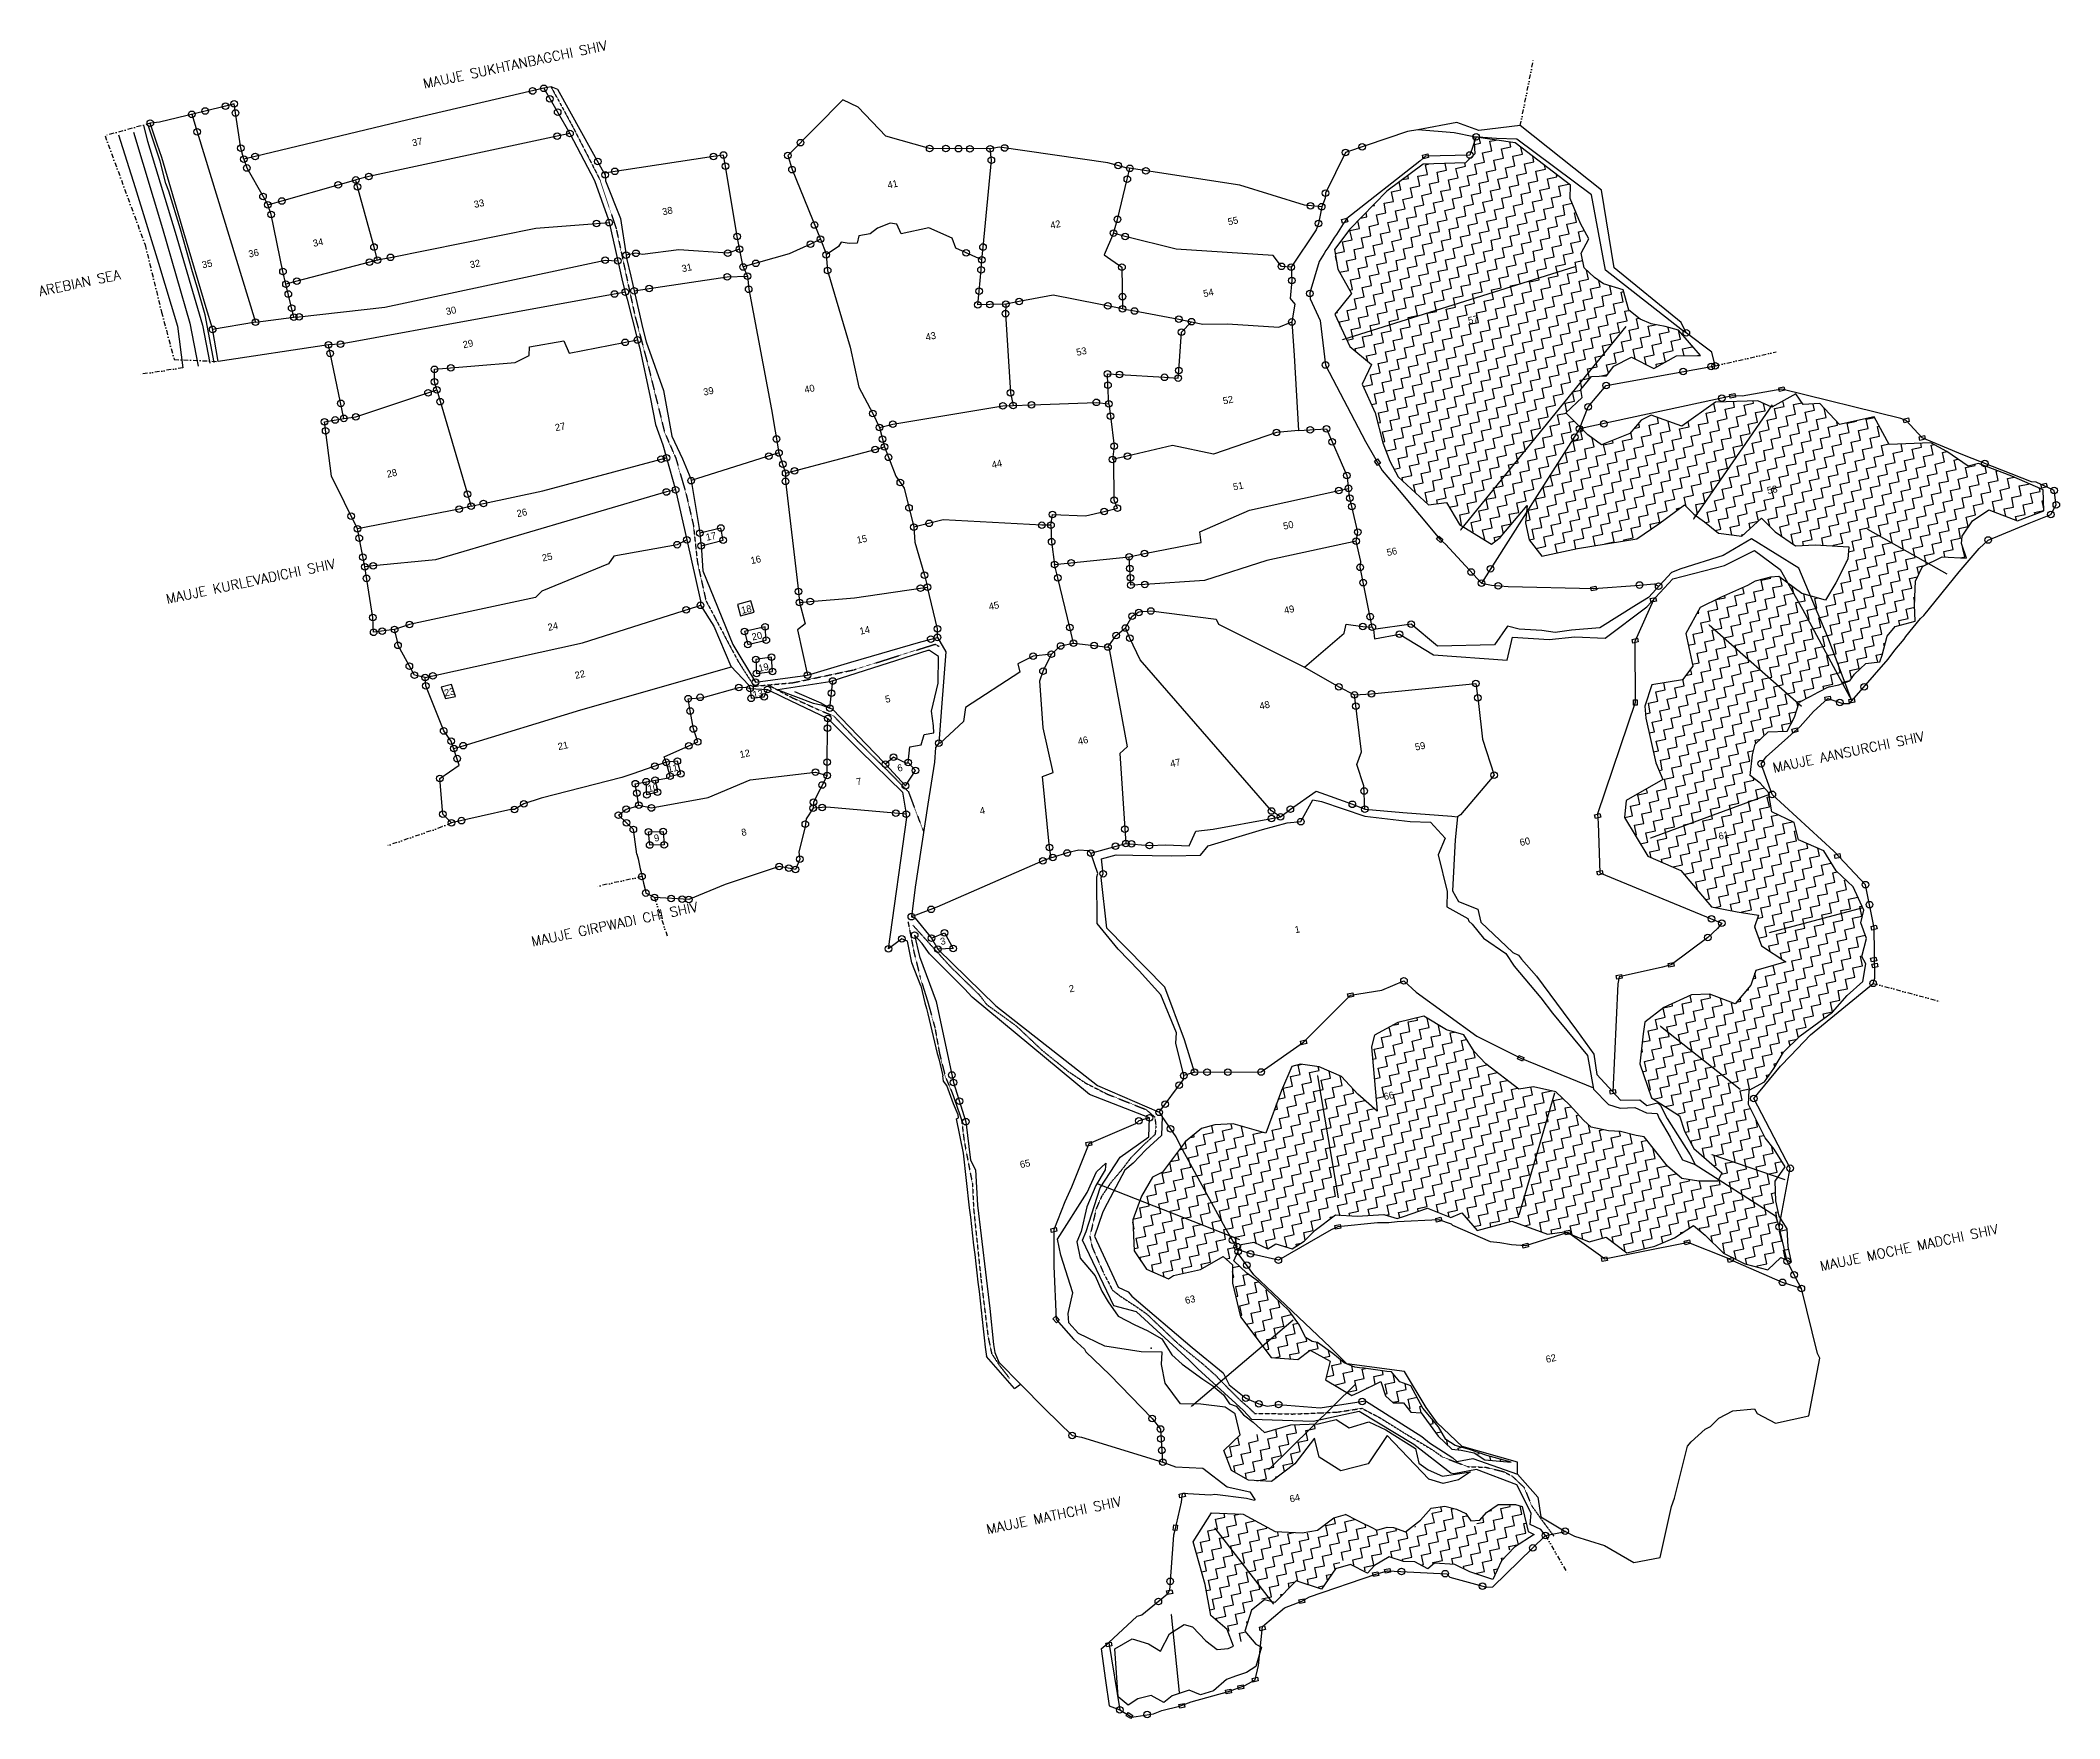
# Model space of a CAD drawing. Header units: metres. Extents: x 353726 to 355880, y 1748954 to 1750743.
import ezdxf
from ezdxf.enums import TextEntityAlignment as Align

# ---------------------------------------------------------------- set-up
doc = ezdxf.new("R2010")
doc.units = ezdxf.units.M
doc.header["$MEASUREMENT"] = 0
for name, pattern in [('DASHDOT', [1, 0.5, -0.25, 0, -0.25]), ('DASHED', [0.75, 0.5, -0.25]), ('DIVIDE', [1.25, 0.5, -0.25, 0, -0.25, 0, -0.25])]:
    doc.linetypes.add(name, pattern=pattern)
for name, color, linetype in [('LINE_WATER', 4, 'Continuous'), ('OFF', 1, 'Continuous'), ('OTHERS', 1, 'Continuous'), ('POLY_HATCH', 12, 'Continuous'), ('POLY_PARCEL', 6, 'Continuous'), ('POLY_ROAD', 30, 'Continuous'), ('POLY_WATER', 4, 'Continuous'), ('SYM_ARROW', 1, 'Continuous'), ('TEXT_MAPOUT', 7, 'Continuous'), ('TEXT_PARCEL', 7, 'Continuous'), ('V_BOUND_LINE', 7, 'Continuous'), ('V_BOUND_STREAM_LINE', 7, 'DASHDOT'), ('V_DIVIDE_LINE', 7, 'DIVIDE')]:
    doc.layers.add(name, color=color, linetype=linetype)
doc.styles.add('kruti dev 050', font='')
doc.styles.get("Standard").update_dxf_attribs({"font": 'simplex.shx'})
doc.styles.get('kruti dev 050').set_extended_font_data('Kruti Dev 050')

msp = doc.modelspace()

# ---------------------------------------------------------------- texts
at = {"layer": 'TEXT_MAPOUT'}
for s, p in [('MAUJE SUKHTANBAGCHI SHIV', (354135.9, 1750691.7)), ('AREBIAN SEA', (353726, 1750470.4)), ('MAUJE KURLEVADICHI SHIV', (353861.6, 1750142.3)), ('MAUJE AANSURCHI SHIV', (355575.3, 1749962.3)), ('MAUJE GIRPWADI CHI SHIV', (354251.2, 1749777)), ('MAUJE MOCHE MADCHI SHIV', (355625.6, 1749430.9)), ('MAUJE MATHCHI SHIV', (354736.8, 1749150.3))]:
    msp.add_text(s, height=10.353, rotation=11.9269, dxfattribs=at).set_placement(p)
at = {"layer": 'TEXT_PARCEL', "style": 'kruti dev 050'}
for s, p in [('37', (354128.4, 1750634.8)), ('41', (354635.4, 1750589.8)), ('33', (354194.3, 1750569.2)), ('38', (354395.2, 1750561.3)), ('42', (354809, 1750546.9)), ('55', (354998.4, 1750550.6)), ('34', (354022.6, 1750527.7)), ('35', (353904.3, 1750504.8)), ('36', (353953.9, 1750516.3)), ('32', (354190, 1750504.9)), ('31', (354415.9, 1750500.7)), ('30', (354164.4, 1750455)), ('54', (354972.2, 1750474)), ('57', (355254.6, 1750445.3)), ('29', (354182.5, 1750419.6)), ('43', (354676, 1750427.7)), ('53', (354836.8, 1750411.5)), ('39', (354439, 1750369.1)), ('40', (354546.7, 1750371.7)), ('52', (354993.1, 1750359.7)), ('27', (354280.8, 1750331.2)), ('44', (354746.5, 1750291.5)), ('28', (354101.3, 1750281.6)), ('51', (355004, 1750267.9)), ('58', (355573.5, 1750264.1)), ('26', (354240, 1750239.5)), ('50', (355057.4, 1750226.2)), ('17', (354441.7, 1750214.3)), ('15', (354602.6, 1750211.2)), ('56', (355167.8, 1750198)), ('25', (354267, 1750192.2)), ('16', (354489.4, 1750189.4)), ('18', (354479.4, 1750136.4)), ('45', (354743.4, 1750140.3)), ('49', (355058.3, 1750136.3)), ('24', (354273, 1750118.3)), ('14', (354605.6, 1750114.2)), ('20', (354490.7, 1750108)), ('19', (354497.7, 1750074.6)), ('23', (354162.7, 1750048.3)), ('22', (354301.9, 1750067.1)), ('13', (354491.7, 1750046.3)), ('5', (354630.2, 1750040.9)), ('48', (355032.1, 1750034.3)), ('21', (354283.9, 1749991.2)), ('12', (354477.7, 1749982.7)), ('46', (354838.4, 1749996.6)), ('59', (355198, 1749990.6)), ('11', (354400.9, 1749967)), ('6', (354643.2, 1749967.5)), ('47', (354936.9, 1749972.8)), ('10', (354379.8, 1749946.2)), ('7', (354599.4, 1749952.9)), ('4', (354731.1, 1749921.9)), ('8', (354476.8, 1749898.9)), ('61', (355521.7, 1749895.5)), ('9', (354383.7, 1749892.8)), ('60', (355309.7, 1749888.9)), ('1', (355067, 1749795.3)), ('3', (354689, 1749782.7)), ('2', (354826.3, 1749732.2)), ('66', (355164.6, 1749617.9)), ('65', (354776.6, 1749545.4)), ('63', (354952.7, 1749400.6)), ('62', (355337.5, 1749337.8)), ('64', (355064.3, 1749188.9))]:
    msp.add_text(s, height=7.45, rotation=11.9269, dxfattribs=at).set_placement(p, align=Align.MIDDLE)

# ---------------------------------------------------------------- linework, layer by layer
for points in [[(355200.5, 1750620.9), (355206.1, 1750622.1), (355207, 1750618.2), (355201.3, 1750617)], [(355114.3, 1750552.2), (355120, 1750553.4), (355120.8, 1750549.5), (355115.2, 1750548.3)], [(355580.4, 1750372.7), (355586, 1750373.9), (355586.9, 1750370), (355581.2, 1750368.8)], [(355527.9, 1750365.4), (355533.6, 1750366.6), (355534.4, 1750362.7), (355528.8, 1750361.5)], [(355713.2, 1750339.3), (355718.9, 1750340.5), (355719.7, 1750336.6), (355714.1, 1750335.4)], [(355730.2, 1750320.5), (355735.9, 1750321.7), (355736.7, 1750317.8), (355731, 1750316.6)], [(355152.4, 1750296.8), (355155.9, 1750292.2), (355152.7, 1750289.8), (355149.2, 1750294.4)], [(355860.1, 1750269.7), (355865.7, 1750270.9), (355866.6, 1750267), (355860.9, 1750265.8)], [(355217.9, 1750214.6), (355222.3, 1750210.9), (355219.8, 1750207.8), (355215.4, 1750211.6)], [(355379.9, 1750160), (355385.5, 1750161.2), (355386.4, 1750157.3), (355380.7, 1750156.1)], [(355443.5, 1750148.1), (355449.2, 1750149.2), (355450, 1750145.3), (355444.4, 1750144.2)], [(355424.2, 1750104.4), (355429.8, 1750105.6), (355430.7, 1750101.7), (355425, 1750100.5)], [(355425.5, 1750034.2), (355425.5, 1750040), (355429.5, 1750040), (355429.5, 1750034.2)], [(355629.7, 1750042.8), (355635.3, 1750044), (355636.1, 1750040.1), (355630.5, 1750038.9)], [(355655.1, 1750040.2), (355660.8, 1750041.4), (355661.6, 1750037.5), (355656, 1750036.3)], [(355594.5, 1750008.8), (355600.2, 1750010), (355601, 1750006.1), (355595.4, 1750004.9)], [(355384.1, 1749917.5), (355389.8, 1749918.7), (355390.6, 1749914.8), (355385, 1749913.6)], [(355386.6, 1749857), (355392.2, 1749858.2), (355393, 1749854.3), (355387.4, 1749853.1)], [(355640, 1749874.8), (355645.6, 1749876), (355646.5, 1749872), (355640.8, 1749870.9)], [(355678.9, 1749798.4), (355684.5, 1749799.6), (355685.4, 1749795.7), (355679.7, 1749794.5)], [(355462.5, 1749758.7), (355468.1, 1749759.9), (355468.9, 1749756), (355463.3, 1749754.8)], [(355678.5, 1749764.4), (355684.1, 1749765.6), (355685, 1749761.7), (355679.3, 1749760.5)], [(355679.9, 1749758), (355685.5, 1749759.2), (355686.3, 1749755.3), (355680.7, 1749754.1)], [(355120.6, 1749726.5), (355126.3, 1749727.7), (355127.1, 1749723.8), (355121.5, 1749722.6)], [(355407, 1749746.1), (355412.6, 1749747.3), (355413.4, 1749743.4), (355407.8, 1749742.2)], [(355070.5, 1749676.2), (355076.1, 1749677.4), (355077, 1749673.5), (355071.3, 1749672.3)], [(355303.3, 1749660.8), (355308.7, 1749658.6), (355307.2, 1749654.9), (355301.8, 1749657.1)], [(355400.4, 1749623.3), (355406, 1749624.5), (355406.8, 1749620.6), (355401.2, 1749619.4)], [(354841.3, 1749568), (354847, 1749569.2), (354847.8, 1749565.3), (354842.1, 1749564.1)], [(354804, 1749476.1), (354809.7, 1749477.3), (354810.5, 1749473.4), (354804.9, 1749472.2)], [(355107.1, 1749479.4), (355112.7, 1749480.6), (355113.5, 1749476.7), (355107.9, 1749475.5)], [(355214.6, 1749487.1), (355220.2, 1749488.3), (355221.1, 1749484.4), (355215.4, 1749483.2)], [(355352.1, 1749473.4), (355357.8, 1749474.6), (355358.6, 1749470.7), (355353, 1749469.5)], [(355307.2, 1749459.3), (355312.8, 1749460.5), (355313.6, 1749456.6), (355308, 1749455.4)], [(355479.6, 1749462.9), (355485.3, 1749464.1), (355486.1, 1749460.2), (355480.5, 1749459)], [(355391.3, 1749444.9), (355396.9, 1749446.1), (355397.8, 1749442.2), (355392.1, 1749441)], [(355526, 1749444.1), (355531.6, 1749445.3), (355532.4, 1749441.4), (355526.8, 1749440.2)], [(354809.3, 1749382.8), (354813.1, 1749378.5), (354810.1, 1749375.8), (354806.3, 1749380.1)], [(354941.1, 1749193.1), (354946.7, 1749194.3), (354947.6, 1749190.4), (354941.9, 1749189.2)], [(354934.5, 1749154.8), (354935.4, 1749160.5), (354939.3, 1749159.9), (354938.5, 1749154.2)], [(355147.3, 1749109.1), (355153, 1749110.3), (355153.8, 1749106.4), (355148.1, 1749105.2)], [(355160.1, 1749112.7), (355165.7, 1749113.9), (355166.5, 1749110), (355160.9, 1749108.8)], [(354927.6, 1749090), (354933.3, 1749091.2), (354934.1, 1749087.3), (354928.4, 1749086.1)], [(355068.8, 1749080.4), (355074.4, 1749081.6), (355075.2, 1749077.7), (355069.6, 1749076.5)], [(355026.6, 1749051.3), (355032.2, 1749052.5), (355033.1, 1749048.6), (355027.4, 1749047.4)], [(354862.9, 1749034.2), (354868.5, 1749035.3), (354869.3, 1749031.4), (354863.7, 1749030.3)], [(355018.8, 1748996.6), (355024.4, 1748997.8), (355025.2, 1748993.9), (355019.6, 1748992.7)], [(354990.5, 1748984.1), (354996.2, 1748985.3), (354997, 1748981.4), (354991.3, 1748980.2)], [(355003.5, 1748988.7), (355009.1, 1748989.9), (355010, 1748986), (355004.3, 1748984.8)], [(354886.6, 1748960.1), (354891.6, 1748957.2), (354889.6, 1748953.7), (354884.6, 1748956.6)], [(354940.8, 1748968.8), (354946.4, 1748970), (354947.2, 1748966.1), (354941.6, 1748964.9)]]:
    msp.add_lwpolyline(points, close=True)
for centre in [(353923.8, 1750673.1), (353933.2, 1750675.4), (354251.5, 1750689.2), (354263.4, 1750692), (354269.9, 1750680.8), (353843.7, 1750654.8), (353888, 1750664.3), (353902.1, 1750667.8), (353934.5, 1750665.7), (354278.2, 1750666.5), (353893.7, 1750645.7), (354277.6, 1750641), (354291.3, 1750643.8), (354537.2, 1750634.1), (354754.9, 1750628.4), (355136.1, 1750629.6), (355257.8, 1750640.2), (353940.3, 1750628.1), (353943.5, 1750616.5), (353946.7, 1750607.1), (353955.4, 1750619.3), (354321, 1750613.9), (354444.3, 1750619.3), (354455, 1750620.9), (354457.1, 1750608.9), (354523.6, 1750620.3), (354674.9, 1750627.9), (354692.3, 1750627.8), (354705.6, 1750627.7), (354717.9, 1750627.6), (354739.3, 1750627.4), (354740.7, 1750615.4), (354875.9, 1750609.6), (354888.3, 1750606.7), (355118.4, 1750623.7), (355251, 1750620.9), (354044.2, 1750589), (354062.8, 1750594.3), (354064.8, 1750587), (354076.9, 1750597.9), (354328.9, 1750599.8), (354339.2, 1750603.5), (354528.1, 1750605.3), (354885.7, 1750595.2), (354905.6, 1750604.1), (353963.9, 1750576.8), (353969, 1750567.7), (353984, 1750571.9), (355081, 1750566.8), (355093, 1750565.8), (355093, 1750565.8), (355097.2, 1750580.1), (353972.7, 1750557.4), (354319.7, 1750547.8), (354333, 1750548.8), (354552.1, 1750546.3), (354875.3, 1750552.3), (355089.6, 1750547.8), (354082.3, 1750522.8), (354469.5, 1750534), (354472.1, 1750520.6), (354547.8, 1750525.8), (354558.5, 1750531.2), (354731.8, 1750522.8), (354871, 1750537.7), (354883.4, 1750534.1), (354077.5, 1750506.6), (354086, 1750508.9), (354099.9, 1750511.8), (354328.9, 1750508.8), (354342.3, 1750508.1), (354351.2, 1750514.2), (354361.7, 1750516.1), (354459.5, 1750516.2), (354475.9, 1750501.5), (354489.4, 1750505.4), (354564.5, 1750514.5), (354713.8, 1750516.7), (354730.6, 1750509.1), (354880, 1750501.2), (355050.2, 1750502.2), (355060.5, 1750501.4), (353985.2, 1750496.6), (353988.4, 1750483.3), (354000, 1750486.4), (354375.8, 1750478.7), (354459.1, 1750490.9), (354480.6, 1750491.7), (354481.9, 1750477.7), (354566.1, 1750497.8), (354729.7, 1750498.6), (355061.3, 1750487.2), (353990.9, 1750472.7), (353994.5, 1750457.5), (354338.9, 1750472.7), (354350.3, 1750474.8), (354359.6, 1750476.2), (354726.3, 1750461.2), (354727.6, 1750475.8), (354739.1, 1750461.5), (354756.2, 1750461.9), (354770.4, 1750464.6), (354864.8, 1750460), (354880.5, 1750469.9), (354880.7, 1750456.9), (355080.4, 1750473.3), (353910.2, 1750435), (353955.8, 1750442.7), (353996.7, 1750448), (354002.5, 1750448.3), (354755.9, 1750451.7), (354893.4, 1750454.6), (354940.7, 1750445.8), (354954.2, 1750443.2), (355061.2, 1750442.9), (354033.7, 1750418.4), (354046.5, 1750419.2), (354350.2, 1750421.2), (354363.4, 1750423.7), (354943.6, 1750432), (355481.9, 1750431.4), (354035.6, 1750409.4), (354146.8, 1750392.4), (354164.2, 1750393.9), (355097, 1750397), (355508.4, 1750395.4), (355512.8, 1750396.2), (354146.7, 1750379), (354149.2, 1750370.5), (354864.7, 1750387.6), (354865.1, 1750375.6), (354877.3, 1750386.8), (354925.4, 1750383.9), (354940, 1750383.1), (354940.6, 1750391.1), (355396.3, 1750375.2), (355478.5, 1750390.1), (354046.9, 1750356.1), (354139.9, 1750367.4), (354152.9, 1750357.9), (354753.1, 1750353.4), (354761, 1750367.4), (354763.8, 1750353.9), (354783.5, 1750354.6), (354852.7, 1750357.2), (354866, 1750355.6), (355377.2, 1750352.5), (355519.9, 1750361.6), (354029.4, 1750336.4), (354030.7, 1750326.8), (354040.8, 1750338.4), (354050.2, 1750340.1), (354063, 1750341.7), (354614.2, 1750345.2), (354621.3, 1750330.3), (354635.5, 1750334), (354867.7, 1750342.4), (355080.9, 1750327.9), (355098.2, 1750329), (355368.1, 1750328.9), (355393.8, 1750334.4), (354511.6, 1750318.1), (354616.7, 1750307), (354624.5, 1750318), (354626.7, 1750309.7), (354871.8, 1750310.5), (355044.9, 1750325), (355104.3, 1750315.1), (355362.9, 1750320), (354388.4, 1750296.5), (354394.2, 1750298.1), (354503.4, 1750299.8), (354514.2, 1750303.2), (354518.2, 1750291.3), (354530.8, 1750284.1), (354631, 1750298.6), (354869.8, 1750296.2), (354885.9, 1750299.9), (355800.4, 1750292), (354404, 1750263.9), (354420.5, 1750273.7), (354521.2, 1750273), (354521.3, 1750281.6), (354643.6, 1750271.8), (355111.2, 1750263.3), (355119.9, 1750279.1), (355121.6, 1750265.5), (355874.3, 1750263.2), (354173, 1750243.2), (354181.9, 1750259.4), (354185.8, 1750246.5), (354198.9, 1750249.3), (354394.1, 1750261.6), (354652.9, 1750244.8), (354860.9, 1750240.8), (354871.8, 1750253), (354875.1, 1750244.3), (355123, 1750254.9), (355125.1, 1750246.2), (355876.5, 1750247.8), (354058, 1750235.8), (354064.7, 1750222.2), (354452.1, 1750223.2), (354657.9, 1750224.1), (354674.3, 1750228.2), (354794.5, 1750226.1), (354804.3, 1750226.3), (354805.9, 1750237.6), (355870.7, 1750237.6), (354066.6, 1750212.4), (354405.5, 1750205.4), (354416, 1750210.5), (354429.8, 1750217.7), (354431.1, 1750204.2), (354454.8, 1750210.3), (354805, 1750208.6), (355129.7, 1750209.1), (355131.6, 1750218.9), (355803.9, 1750210.4), (354070.5, 1750192), (354072.4, 1750181.9), (354081.3, 1750182.8), (354808.2, 1750184.4), (354825.7, 1750186.2), (354887.6, 1750192.6), (354888.4, 1750180.1), (354904, 1750195.9), (355134, 1750181.3), (355252.5, 1750176.3), (355273.1, 1750179.8), (354074.4, 1750169.5), (354534.9, 1750155.4), (354665, 1750159), (354669.5, 1750173), (354672.7, 1750160.1), (354811.6, 1750170.1), (354889.1, 1750170), (354889.6, 1750162.2), (354904.4, 1750163.1), (355137.3, 1750164.9), (355263.5, 1750164.3), (355281.4, 1750161.6), (355431.9, 1750162.4), (355452.4, 1750161.1), (354415.2, 1750135.9), (354430.6, 1750140.8), (354536.2, 1750143.9), (354547.6, 1750144.8), (354898, 1750133.1), (354910.8, 1750134.7), (354081, 1750127.7), (354081.9, 1750112), (354091, 1750113.2), (354104.3, 1750115.1), (354120.2, 1750120.4), (354477.4, 1750112.9), (354499.3, 1750117.8), (354683.2, 1750115.6), (354824.4, 1750117), (354883.7, 1750116.6), (354891, 1750129.1), (355136.8, 1750118.3), (355144.7, 1750128.7), (355147, 1750117.5), (355188.4, 1750120.6), (354107.9, 1750098.1), (354481, 1750098.9), (354500.7, 1750103.7), (354676, 1750104.7), (354683.3, 1750106.6), (354814.6, 1750097.4), (354828.4, 1750100.5), (354850.3, 1750098), (354865.1, 1750096.3), (354873.9, 1750108.6), (354888.5, 1750105.7), (355175.9, 1750110.1), (354120, 1750076), (354489.6, 1750082.9), (354506.2, 1750085.6), (354507.4, 1750070.3), (354785.2, 1750086.6), (354795.8, 1750070.6), (354804.7, 1750088.7), (354125.3, 1750066.3), (354136.8, 1750063.8), (354137.6, 1750054.9), (354145.2, 1750065.7), (354471.5, 1750053.1), (354483.3, 1750052.1), (354489.1, 1750058.9), (354490.2, 1750068), (354502, 1750051), (354544.6, 1750066.3), (354570.1, 1750047.2), (354571.5, 1750060.1), (355111.2, 1750053.8), (355257.3, 1750057.5), (355671.5, 1750053.8), (354417.3, 1750041.2), (354419.6, 1750028.1), (354430.2, 1750042.7), (354484.5, 1750041.6), (354498.4, 1750043.3), (354568.4, 1750031.1), (355128, 1750045.2), (355129.5, 1750033.3), (355146.1, 1750046.5), (355259.5, 1750042.2), (355645.7, 1750037.2), (354156.6, 1750006.8), (354422.9, 1750008.9), (354566, 1750009.7), (354566.2, 1750020), (354164.7, 1749995.8), (354167.3, 1749988), (354177.3, 1749991.1), (354418, 1749990.9), (354427.5, 1749995.1), (354684.7, 1749993.8), (354170.9, 1749977.3), (354381.8, 1749969.2), (354393.8, 1749973.4), (354405.8, 1749974.6), (354409.5, 1749961.1), (354553.2, 1749963), (354565.6, 1749973.6), (354627.9, 1749971.3), (354636.4, 1749978.8), (354652, 1749973.3), (354659.7, 1749964.6), (355561.6, 1749971.9), (354152.5, 1749956), (354361, 1749950.6), (354362.7, 1749940.6), (354372.6, 1749952.7), (354382, 1749954.4), (354384.6, 1749941.6), (354398, 1749958.7), (354560.4, 1749949.2), (354565.7, 1749959.3), (354649, 1749948.2), (355138.3, 1749942.8), (355277, 1749959.6), (355573.6, 1749939.2), (354155.8, 1749918.2), (354232.1, 1749923), (354242.2, 1749929), (354351.2, 1749923.3), (354364.8, 1749927.6), (354373.4, 1749938.8), (354378.1, 1749924.7), (354550.6, 1749924.5), (354550.9, 1749930.8), (354560.3, 1749925.3), (354638.9, 1749919.2), (354650, 1749918.2), (355039.6, 1749921.5), (355059.6, 1749923.5), (355125.7, 1749928.6), (355138.9, 1749923.3), (354164.9, 1749908.8), (354175.7, 1749911.2), (354342.9, 1749917), (354351.5, 1749908.8), (354358.9, 1749901.7), (354375, 1749899.2), (354390.7, 1749899.5), (354542.3, 1749907.4), (354883.1, 1749902.1), (355039.4, 1749913.5), (355049, 1749915.2), (355070.7, 1749910.1), (354376.3, 1749885.2), (354391.9, 1749885.3), (354802.8, 1749882.5), (354821.6, 1749876.7), (354846.8, 1749876.6), (354873.1, 1749883.9), (354884.1, 1749886.9), (354890.2, 1749886.4), (354909.2, 1749884.8), (354514.5, 1749862.4), (354524.8, 1749860.5), (354531.8, 1749859.1), (354536.4, 1749870), (354795.6, 1749868.3), (354806.3, 1749872), (354860, 1749854.6), (354368.1, 1749851.5), (354372.2, 1749834), (355673.1, 1749842.9), (354381.4, 1749829.2), (354399.1, 1749828.1), (354411, 1749827.4), (354418, 1749827), (354676.5, 1749816.6), (355677.3, 1749821.6), (354655.4, 1749808.8), (354658.9, 1749789.1), (354690.8, 1749791.6), (355508.7, 1749806.4), (355519.7, 1749801.9), (354631.1, 1749774.5), (354645.2, 1749785.1), (354677, 1749786), (354683.6, 1749774.1), (354700.1, 1749774.9), (355504.8, 1749786.5), (355180.8, 1749740.5), (355681.1, 1749737.7), (354698.6, 1749640), (354946.1, 1749639.3), (354957.4, 1749642.9), (354970.7, 1749643), (354992.8, 1749643.1), (355028.5, 1749643.2), (354700.2, 1749632.1), (354941, 1749629.1), (354706.6, 1749612), (354919.7, 1749600.2), (354926.2, 1749609), (355553.9, 1749614.9), (354713.5, 1749590.2), (354897.9, 1749591), (354909.5, 1749594.2), (354931.9, 1749582.7), (355592.7, 1749540.5), (355581, 1749478.1), (354997.8, 1749463.9), (355002.9, 1749456.9), (355004, 1749451.8), (355017.2, 1749449.3), (355013.3, 1749437.1), (355046.8, 1749442.6), (355589.4, 1749441.4), (355597, 1749426.8), (355584.5, 1749418.9), (355604.6, 1749412.3), (355012.2, 1749295.3), (354912.1, 1749273.7), (355026, 1749289.4), (355047.1, 1749288.6), (355136.1, 1749291.9), (354827, 1749255.7), (354921, 1749262.5), (354921.6, 1749252), (354922.4, 1749239.8), (354923.7, 1749227.1), (355331.8, 1749149), (355352.7, 1749153.5), (355318.2, 1749135.7), (354931.4, 1749100.1), (355178, 1749110.6), (355224.7, 1749108.3), (354918.8, 1749078.5), (355264.5, 1749095), (354877.6, 1748963), (354907, 1748958)]:
    msp.add_circle(centre, 3.52)
at = {"layer": 'LINE_WATER'}
for p, q in [((353809.9, 1750642.5), (353827.4, 1750586.3)), ((353825.8, 1750645.3), (353856.7, 1750542.7)), ((353836.6, 1750652.2), (353840.8, 1750635.8)), ((353840.8, 1750635.8), (353870.1, 1750538.6)), ((353854.2, 1750614.2), (353841.4, 1750652.8)), ((353860.3, 1750590.7), (353854.2, 1750614.2)), ((353863.6, 1750582.2), (353860.3, 1750590.7)), ((353827.4, 1750586.3), (353852.4, 1750505.5)), ((353876, 1750541.8), (353863.6, 1750582.2)), ((353856.7, 1750542.7), (353886, 1750441.7)), ((353870.1, 1750538.6), (353899.5, 1750439.5)), ((353888.6, 1750496.4), (353876, 1750541.8)), ((353852.4, 1750505.5), (353872.8, 1750438.3)), ((353893.9, 1750478.8), (353888.6, 1750496.4)), ((353902.1, 1750450.5), (353893.9, 1750478.8)), ((353872.8, 1750438.3), (353878.5, 1750394)), ((353886, 1750441.7), (353894.9, 1750395.9)), ((353899.5, 1750439.5), (353907.3, 1750398.9)), ((353911.7, 1750399.8), (353902.1, 1750450.5))]:
    msp.add_line(p, q, dxfattribs=at)
at = {"layer": 'OFF'}
for p, q in [((354271.2, 1750693.5), (354263.4, 1750692)), ((354278.2, 1750690.8), (354271.2, 1750693.5)), ((354957.4, 1749642.9), (354946.1, 1749639.3)), ((354765.4, 1749305.8), (354771.8, 1749310.3)), ((355331.8, 1749149), (355352.9, 1749153.4)), ((354857.9, 1749028.2), (354866, 1749034.8)), ((354866.5, 1748967.3), (354877.6, 1748963))]:
    msp.add_line(p, q, dxfattribs=at)
at = {"layer": 'OTHERS', "linetype": 'DASHED', "ltscale": 0.5}
for p, q in [((354271.2, 1750693.5), (354294.8, 1750650)), ((354294.8, 1750650), (354323.4, 1750594.2)), ((354323.4, 1750594.2), (354340.6, 1750542.3)), ((354340.6, 1750542.3), (354360.3, 1750450.6)), ((354360.3, 1750450.6), (354374.7, 1750396.2)), ((354374.7, 1750396.2), (354392.2, 1750325.1)), ((354392.2, 1750325.1), (354404.2, 1750297.6)), ((354404.2, 1750297.6), (354415.1, 1750259.7)), ((354415.1, 1750259.7), (354422.8, 1750226.9)), ((354422.8, 1750226.9), (354427.2, 1750186.7)), ((354427.2, 1750186.7), (354436.3, 1750145.7)), ((354436.3, 1750145.7), (354445.9, 1750127.6)), ((354445.9, 1750127.6), (354470.4, 1750081.4)), ((354637.2, 1750085.6), (354680.8, 1750099.3)), ((354680.8, 1750099.3), (354685, 1750096.9)), ((354470.4, 1750081.4), (354487.7, 1750054.5)), ((354529.3, 1750058.3), (354594.2, 1750072)), ((354594.2, 1750072), (354637.2, 1750085.6)), ((354487.7, 1750054.5), (354529.3, 1750058.3)), ((354502.7, 1750055.8), (354528.1, 1750042.4)), ((354528.1, 1750042.4), (354556.3, 1750029.5)), ((354556.3, 1750029.5), (354572.6, 1750022.7)), ((354572.6, 1750022.7), (354597.5, 1749996.5)), ((354597.5, 1749996.5), (354628.1, 1749966.4)), ((354628.1, 1749966.4), (354652.2, 1749942.1)), ((354652.2, 1749942.1), (354663.4, 1749912.4)), ((354663.4, 1749912.4), (354668.4, 1749899.7)), ((354651.8, 1749803.3), (354658.2, 1749770.9)), ((354657, 1749799.7), (354697.1, 1749755.4)), ((354658.2, 1749770.9), (354664.7, 1749744.4)), ((354697.1, 1749755.4), (354727.9, 1749725.4)), ((354664.7, 1749744.4), (354673, 1749717.7)), ((354673, 1749717.7), (354680.5, 1749690.4)), ((354727.9, 1749725.4), (354735.6, 1749715.2)), ((354735.6, 1749715.2), (354767.2, 1749692.4)), ((354680.5, 1749690.4), (354685.5, 1749662.5)), ((354767.2, 1749692.4), (354794.4, 1749666.7)), ((354794.4, 1749666.7), (354822.7, 1749643.8)), ((354685.5, 1749662.5), (354691.7, 1749637.8)), ((354822.7, 1749643.8), (354841.2, 1749631.4)), ((354691.7, 1749637.8), (354698.7, 1749621.5)), ((354698.7, 1749621.5), (354708.9, 1749592.2)), ((354841.2, 1749631.4), (354864.3, 1749619.6)), ((354864.3, 1749619.6), (354905.9, 1749603)), ((354905.9, 1749603), (354915, 1749595.2)), ((354708.9, 1749592.2), (354711.4, 1749571.8)), ((354915.4, 1749576.6), (354902.7, 1749565)), ((354915, 1749595.2), (354916.2, 1749585.7)), ((354916.2, 1749585.7), (354915.4, 1749576.6)), ((354711.4, 1749571.8), (354713.6, 1749559.3)), ((354713.6, 1749559.3), (354718.3, 1749535)), ((354902.7, 1749565), (354889.6, 1749551.8)), ((354718.3, 1749535), (354720.5, 1749524.3)), ((354878.8, 1749537.6), (354868.2, 1749525.3)), ((354889.6, 1749551.8), (354878.8, 1749537.6)), ((354720.5, 1749524.3), (354721.8, 1749497)), ((354868.2, 1749525.3), (354858.2, 1749510.4)), ((354721.8, 1749497), (354729.6, 1749422.3)), ((354852.4, 1749497.1), (354848.2, 1749478.4)), ((354858.2, 1749510.4), (354852.4, 1749497.1)), ((354848.2, 1749478.4), (354845.7, 1749468.1)), ((354845.7, 1749468.1), (354848.2, 1749456.6)), ((354848.2, 1749456.6), (354860.9, 1749427.6)), ((354860.9, 1749427.6), (354870, 1749410.5)), ((354729.6, 1749422.3), (354737.2, 1749360.9)), ((354870, 1749410.5), (354878.3, 1749404.1)), ((354878.3, 1749404.1), (354894.5, 1749393.5)), ((354894.5, 1749393.5), (354906.4, 1749385.2)), ((354906.4, 1749385.2), (354939.9, 1749353.4)), ((354737.2, 1749360.9), (354741, 1749343)), ((354741, 1749343), (354748.9, 1749330.9)), ((354939.9, 1749353.4), (354965.4, 1749332.6)), ((354748.9, 1749330.9), (354759.9, 1749316.7)), ((354965.4, 1749332.6), (354979.2, 1749320.4)), ((354979.2, 1749320.4), (354992.7, 1749306.5)), ((354992.7, 1749306.5), (355005.9, 1749293.4)), ((355005.9, 1749293.4), (355015.9, 1749284.7)), ((355015.9, 1749284.7), (355021.8, 1749278.9)), ((355021.8, 1749278.9), (355033.8, 1749279.1)), ((355033.8, 1749279.1), (355061.9, 1749278.5)), ((355061.9, 1749278.5), (355091, 1749279.7)), ((355091, 1749279.7), (355109.9, 1749280.6)), ((355109.9, 1749280.6), (355135.8, 1749284.6)), ((355135.8, 1749284.6), (355155.5, 1749274.3)), ((355155.5, 1749274.3), (355182.4, 1749257.5)), ((355182.4, 1749257.5), (355211.2, 1749240.3)), ((355211.2, 1749240.3), (355221.8, 1749232.8)), ((355221.8, 1749232.8), (355248.6, 1749222.4)), ((355248.6, 1749222.4), (355267.8, 1749221.8)), ((355267.8, 1749221.8), (355286.6, 1749217.2)), ((355286.6, 1749217.2), (355296.2, 1749212.3)), ((355296.2, 1749212.3), (355308.9, 1749200.2)), ((355308.9, 1749200.2), (355316.9, 1749180.8)), ((355316.9, 1749180.8), (355328, 1749165.2)), ((355328, 1749165.2), (355340.5, 1749148.5))]:
    msp.add_line(p, q, dxfattribs=at)
at = {"layer": 'OTHERS'}
for p, q in [((354559.3, 1750036.4), (354531, 1750048.5)), ((354568.4, 1750031.1), (354559.3, 1750036.4))]:
    msp.add_line(p, q, dxfattribs=at)
at = {"layer": 'POLY_HATCH'}
for p, q in [((355255.3, 1750640.4), (355256.4, 1750622)), ((355299.5, 1750633.9), (355255.3, 1750640.4)), ((355358.4, 1750588.9), (355299.5, 1750633.9)), ((355201.2, 1750611), (355162.5, 1750582.5)), ((355246.3, 1750612.4), (355201.2, 1750611)), ((355256.4, 1750622), (355246.3, 1750612.4)), ((355358, 1750574.6), (355358.4, 1750588.9)), ((355162.5, 1750582.5), (355123, 1750541.7)), ((355369.1, 1750547.9), (355358, 1750574.6)), ((355378, 1750531.5), (355369.1, 1750547.9)), ((355123, 1750541.7), (355106.6, 1750520)), ((355369.7, 1750516.2), (355378, 1750531.5)), ((355106.6, 1750520), (355110.4, 1750499.1)), ((355373, 1750500.6), (355369.7, 1750516.2)), ((355110.4, 1750499.1), (355124.7, 1750473.1)), ((355384, 1750490.3), (355373, 1750500.6)), ((355393.5, 1750483.6), (355384, 1750490.3)), ((355414.5, 1750477.2), (355393.5, 1750483.6)), ((355124.7, 1750473.1), (355107, 1750451.1)), ((355420.5, 1750455.4), (355414.5, 1750477.2)), ((355107, 1750451.1), (355123, 1750416.9)), ((355432.7, 1750445.8), (355420.5, 1750455.4)), ((355444.5, 1750440.9), (355432.7, 1750445.8)), ((355459.4, 1750437.9), (355444.5, 1750440.9)), ((355473.7, 1750434.2), (355459.4, 1750437.9)), ((355123, 1750416.9), (355146.1, 1750397.4)), ((355497, 1750407.3), (355473.7, 1750434.2)), ((355146.1, 1750397.4), (355136.3, 1750376.4)), ((355396.7, 1750385.5), (355404.6, 1750395.9)), ((355404.6, 1750395.9), (355423.6, 1750405.4)), ((355423.6, 1750405.4), (355447.1, 1750393.4)), ((355447.1, 1750393.4), (355471.4, 1750406.7)), ((355471.4, 1750406.7), (355497, 1750407.3)), ((355136.3, 1750376.4), (355150.1, 1750346.1)), ((355369.3, 1750370.9), (355380.6, 1750384.8)), ((355380.6, 1750384.8), (355396.7, 1750385.5)), ((355353.5, 1750345.9), (355371, 1750362.5)), ((355371, 1750362.5), (355369.3, 1750370.9)), ((355513.2, 1750357.4), (355477.1, 1750331.7)), ((355558.2, 1750358.7), (355513.2, 1750357.4)), ((355573.1, 1750352), (355558.2, 1750358.7)), ((355598.7, 1750366.1), (355573.1, 1750352)), ((355606.4, 1750354.9), (355598.7, 1750366.1)), ((355624.3, 1750355.8), (355606.4, 1750354.9)), ((355645.4, 1750333.4), (355624.3, 1750355.8)), ((355150.1, 1750346.1), (355158.2, 1750314)), ((355376.7, 1750322.7), (355353.5, 1750345.9)), ((355433.7, 1750338.3), (355421.5, 1750324)), ((355444.3, 1750343.4), (355433.7, 1750338.3)), ((355477.1, 1750331.7), (355444.3, 1750343.4)), ((355682.2, 1750341.7), (355645.4, 1750333.4)), ((355698.4, 1750312.4), (355682.2, 1750341.7)), ((355158.2, 1750314), (355165.7, 1750294.6)), ((355391.3, 1750311.8), (355376.7, 1750322.7)), ((355421.5, 1750324), (355391.3, 1750311.8)), ((355742.6, 1750314), (355698.4, 1750312.4)), ((355759.8, 1750304.7), (355742.6, 1750314)), ((355165.7, 1750294.6), (355174.7, 1750277.6)), ((355782.4, 1750289.1), (355759.8, 1750304.7)), ((355793.5, 1750292), (355782.4, 1750289.1)), ((355829.1, 1750278.5), (355793.5, 1750292)), ((355174.7, 1750277.6), (355207.1, 1750247.8)), ((355862.5, 1750264), (355829.1, 1750278.5)), ((355207.1, 1750247.8), (355226.1, 1750250.5)), ((355226.1, 1750250.5), (355239.9, 1750227)), ((355283.4, 1750213.2), (355312.1, 1750247.3)), ((355312.1, 1750247.3), (355310.5, 1750228.7)), ((355452.5, 1750227.5), (355479.9, 1750247.9)), ((355479.9, 1750247.9), (355489.9, 1750237.8)), ((355863.2, 1750241.6), (355862.5, 1750264)), ((355239.9, 1750227), (355274.2, 1750205.8)), ((355310.5, 1750228.7), (355314.4, 1750210.6)), ((355429, 1750211.6), (355452.5, 1750227.5)), ((355489.9, 1750237.8), (355501.4, 1750229.9)), ((355501.4, 1750229.9), (355516.1, 1750217.8)), ((355541.2, 1750214.5), (355562.2, 1750233.6)), ((355562.2, 1750233.6), (355576.8, 1750219)), ((355776, 1750214.5), (355787.1, 1750230.8)), ((355787.1, 1750230.8), (355804.5, 1750242.7)), ((355804.5, 1750242.7), (355835, 1750231)), ((355835, 1750231), (355863.2, 1750241.6)), ((355274.2, 1750205.8), (355283.4, 1750213.2)), ((355314.4, 1750210.6), (355327.8, 1750193.3)), ((355327.8, 1750193.3), (355365.7, 1750201.4)), ((355365.7, 1750201.4), (355429, 1750211.6)), ((355516.1, 1750217.8), (355541.2, 1750214.5)), ((355576.8, 1750219), (355598.3, 1750204.1)), ((355598.3, 1750204.1), (355619.3, 1750205.2)), ((355619.3, 1750205.2), (355655.1, 1750203)), ((355655.1, 1750203), (355654.2, 1750190)), ((355775.3, 1750206.7), (355776, 1750214.5)), ((355780.9, 1750191), (355775.3, 1750206.7)), ((355654.2, 1750190), (355641.2, 1750164.8)), ((355726.5, 1750166.6), (355733.7, 1750182.2)), ((355733.7, 1750182.2), (355754.9, 1750192.5)), ((355754.9, 1750192.5), (355780.9, 1750191)), ((355547.3, 1750162), (355518.4, 1750149.2)), ((355555.5, 1750166.7), (355547.3, 1750162)), ((355571.7, 1750170.8), (355555.5, 1750166.7)), ((355580.7, 1750171.5), (355571.7, 1750170.8)), ((355605.2, 1750153.5), (355580.7, 1750171.5)), ((355641.2, 1750164.8), (355630.5, 1750146.1)), ((355725.4, 1750141.3), (355726.5, 1750166.6)), ((355496.8, 1750138.5), (355481.3, 1750110.9)), ((355518.4, 1750149.2), (355496.8, 1750138.5)), ((355630.5, 1750146.1), (355605.2, 1750153.5)), ((355726.1, 1750123.9), (355725.4, 1750141.3)), ((355696, 1750107.9), (355704.5, 1750118.2)), ((355704.5, 1750118.2), (355726.1, 1750123.9)), ((355481.3, 1750110.9), (355488.7, 1750075.9)), ((355690.9, 1750087.6), (355696, 1750107.9)), ((355488.7, 1750075.9), (355477.8, 1750061.4)), ((355661.3, 1750067.3), (355673.5, 1750078.6)), ((355673.5, 1750078.6), (355688.3, 1750080.6)), ((355688.3, 1750080.6), (355690.9, 1750087.6)), ((355445.2, 1750056), (355437.8, 1750033.1)), ((355477.8, 1750061.4), (355445.2, 1750056)), ((355634.3, 1750054), (355644.4, 1750056.1)), ((355644.4, 1750056.1), (355656.3, 1750060.4)), ((355656.3, 1750060.4), (355661.3, 1750067.3)), ((355437.8, 1750033.1), (355438.7, 1750020.5)), ((355597.3, 1750021.6), (355602.2, 1750037.3)), ((355438.7, 1750020.5), (355449.4, 1749972.8)), ((355589.4, 1750006.5), (355597.3, 1750021.6)), ((355552.5, 1749981.5), (355555.4, 1749992.6)), ((355555.4, 1749992.6), (355569.1, 1750005.8)), ((355569.1, 1750005.8), (355589.4, 1750006.5)), ((355449.4, 1749972.8), (355456.8, 1749954.9)), ((355550.1, 1749959.4), (355552.5, 1749981.5)), ((355456.8, 1749954.9), (355417.6, 1749932.6)), ((355560.6, 1749951.1), (355550.1, 1749959.4)), ((355569.7, 1749941.3), (355560.6, 1749951.1)), ((355417.6, 1749932.6), (355415.9, 1749914.6)), ((355573, 1749920.4), (355569.7, 1749941.3)), ((355415.9, 1749914.6), (355440.7, 1749873.2)), ((355597, 1749909.1), (355573, 1749920.4)), ((355601.4, 1749890.8), (355597, 1749909.1)), ((355628.5, 1749879), (355601.4, 1749890.8)), ((355641.7, 1749857.8), (355628.5, 1749879)), ((355440.7, 1749873.2), (355476.2, 1749858.1)), ((355476.2, 1749858.1), (355508.7, 1749819.3)), ((355660, 1749840.7), (355641.7, 1749857.8)), ((355671.1, 1749815.9), (355660, 1749840.7)), ((355508.7, 1749819.3), (355536, 1749814.1)), ((355536, 1749814.1), (355558.8, 1749810.4)), ((355668.1, 1749802.4), (355671.1, 1749815.9)), ((355558.8, 1749810.4), (355554.7, 1749798)), ((355554.7, 1749798), (355562, 1749777.6)), ((355674, 1749785.5), (355668.1, 1749802.4)), ((355562, 1749777.6), (355588.2, 1749760.6)), ((355669.2, 1749766.4), (355674, 1749785.5)), ((355556, 1749751.4), (355550.8, 1749735.7)), ((355588.2, 1749760.6), (355556, 1749751.4)), ((355673.2, 1749758.5), (355669.2, 1749766.4)), ((355670.2, 1749739.8), (355673.2, 1749758.5)), ((355550.8, 1749735.7), (355534, 1749716)), ((355653.5, 1749724.6), (355670.2, 1749739.8)), ((355458, 1749712.1), (355437.6, 1749696.2)), ((355487.4, 1749725.6), (355458, 1749712.1)), ((355506.9, 1749726.1), (355487.4, 1749725.6)), ((355534, 1749716), (355506.9, 1749726.1)), ((355603.5, 1749681.6), (355637.9, 1749706.9)), ((355637.9, 1749706.9), (355653.5, 1749724.6)), ((355174.1, 1749696.1), (355149.5, 1749682.4)), ((355202, 1749702.6), (355174.1, 1749696.1)), ((355226.3, 1749688.2), (355202, 1749702.6)), ((355244.5, 1749682.9), (355226.3, 1749688.2)), ((355437.6, 1749696.2), (355436, 1749683.7)), ((355149.5, 1749682.4), (355146, 1749670)), ((355146, 1749670), (355152.3, 1749601.4)), ((355255.6, 1749665.2), (355244.5, 1749682.9)), ((355268.1, 1749652), (355255.6, 1749665.2)), ((355436, 1749683.7), (355432.3, 1749651.9)), ((355575.2, 1749647), (355585.5, 1749664.3)), ((355585.5, 1749664.3), (355603.5, 1749681.6)), ((355061.1, 1749649.1), (355050.1, 1749623.6)), ((355070.3, 1749651.7), (355061.1, 1749649.1)), ((355090.5, 1749648.6), (355070.3, 1749651.7)), ((355114, 1749638.4), (355090.5, 1749648.6)), ((355303.1, 1749624.7), (355268.1, 1749652)), ((355432.3, 1749651.9), (355444.9, 1749615.5)), ((355565.3, 1749632.6), (355575.2, 1749647)), ((355050.1, 1749623.6), (355033.5, 1749578.1)), ((355131.4, 1749619.5), (355114, 1749638.4)), ((355319, 1749627.4), (355303.1, 1749624.7)), ((355342.7, 1749622.1), (355319, 1749627.4)), ((355357.2, 1749608.1), (355342.7, 1749622.1)), ((355548.1, 1749608.4), (355549, 1749623.7)), ((355549, 1749623.7), (355565.3, 1749632.6)), ((355152.3, 1749601.4), (355131.4, 1749619.5)), ((355372.3, 1749591.8), (355357.2, 1749608.1)), ((355444.9, 1749615.5), (355474.5, 1749596.6)), ((355556.3, 1749592), (355548.1, 1749608.4)), ((354964.7, 1749583.1), (354947.6, 1749569.1)), ((354979.2, 1749586.8), (354964.7, 1749583.1)), ((354998.5, 1749587.8), (354979.2, 1749586.8)), ((355033.5, 1749578.1), (354998.5, 1749587.8)), ((355380.5, 1749584.4), (355372.3, 1749591.8)), ((355399, 1749580.4), (355380.5, 1749584.4)), ((355411.6, 1749579.7), (355399, 1749580.4)), ((355428.4, 1749575.3), (355411.6, 1749579.7)), ((355474.5, 1749596.6), (355479.8, 1749580.1)), ((355479.8, 1749580.1), (355489.8, 1749561.5)), ((355566.1, 1749573), (355556.3, 1749592)), ((354947.6, 1749569.1), (354923.4, 1749536.3)), ((355437.1, 1749574.1), (355428.4, 1749575.3)), ((355462, 1749542.9), (355437.1, 1749574.1)), ((355489.8, 1749561.5), (355519.7, 1749535.5)), ((355575.7, 1749561), (355566.1, 1749573)), ((355587.3, 1749541.9), (355575.7, 1749561)), ((354843, 1749514.6), (354852.7, 1749536.8)), ((354862.2, 1749538.8), (354852.1, 1749522.3)), ((354852.7, 1749536.8), (354862.8, 1749546.1)), ((354862.8, 1749546.1), (354862.2, 1749538.8)), ((354923.4, 1749536.3), (354912.4, 1749530.9)), ((355477, 1749529.6), (355462, 1749542.9)), ((355519.7, 1749535.5), (355515.4, 1749526.7)), ((355576.5, 1749526.8), (355587.3, 1749541.9)), ((354811.1, 1749465.1), (354843, 1749514.6)), ((354852.1, 1749522.3), (354842.5, 1749499.4)), ((354912.4, 1749530.9), (354900.8, 1749510.8)), ((355495.3, 1749526.7), (355477, 1749529.6)), ((355515.4, 1749526.7), (355495.3, 1749526.7)), ((355577.4, 1749505.9), (355576.5, 1749526.8)), ((354842.5, 1749499.4), (354836.6, 1749473.1)), ((354900.8, 1749510.8), (354891.5, 1749485.7)), ((355085.9, 1749474.5), (355107.6, 1749490.8)), ((355107.6, 1749490.8), (355130.7, 1749489.3)), ((355130.7, 1749489.3), (355159.3, 1749491.1)), ((355159.3, 1749491.1), (355173.6, 1749487.1)), ((355180.2, 1749489.1), (355205.8, 1749498)), ((355205.8, 1749498), (355230.7, 1749488)), ((355230.7, 1749488), (355242.5, 1749492.9)), ((355242.5, 1749492.9), (355258.7, 1749474.1)), ((355580.9, 1749489.5), (355577.4, 1749505.9)), ((354836.6, 1749473.1), (354831.7, 1749462)), ((354891.5, 1749485.7), (354893, 1749452.5)), ((355074.4, 1749462.8), (355085.9, 1749474.5)), ((355173.6, 1749487.1), (355180.2, 1749489.1)), ((355258.7, 1749474.1), (355295.8, 1749484.3)), ((355295.8, 1749484.3), (355333.8, 1749470.1)), ((355333.8, 1749470.1), (355352, 1749472.8)), ((355352, 1749472.8), (355378.2, 1749462)), ((355469.4, 1749466.5), (355489.4, 1749479.5)), ((355489.4, 1749479.5), (355502.1, 1749469.3)), ((355502.1, 1749469.3), (355521.4, 1749450)), ((355589.5, 1749476.1), (355580.9, 1749489.5)), ((355590.6, 1749457.1), (355589.5, 1749476.1)), ((354814.7, 1749448), (354811.1, 1749465.1)), ((354827.5, 1749407.6), (354814.7, 1749448)), ((354831.7, 1749462), (354835.4, 1749444.8)), ((354893, 1749452.5), (354906.3, 1749432.8)), ((354999.3, 1749441.7), (355007.3, 1749459.1)), ((355007.3, 1749459.1), (355020.8, 1749461.9)), ((355020.8, 1749461.9), (355035.7, 1749454.6)), ((355035.7, 1749454.6), (355044, 1749459.8)), ((355044, 1749459.8), (355061.4, 1749454.8)), ((355061.4, 1749454.8), (355074.4, 1749462.8)), ((355378.2, 1749462), (355396.5, 1749467)), ((355396.5, 1749467), (355418.4, 1749450.5)), ((355418.4, 1749450.5), (355448.5, 1749457.4)), ((355448.5, 1749457.4), (355469.4, 1749466.5)), ((355521.4, 1749450), (355544.3, 1749438.5)), ((355594.2, 1749440.3), (355590.6, 1749457.1)), ((354835.4, 1749444.8), (354851.6, 1749426)), ((354851.6, 1749426), (354858.6, 1749409.5)), ((354906.3, 1749432.8), (354929.8, 1749422.5)), ((354929.8, 1749422.5), (354935.1, 1749426.1)), ((354935.1, 1749426.1), (354963.6, 1749432.7)), ((354963.6, 1749432.7), (354988.1, 1749446.4)), ((354988.1, 1749446.4), (354997.9, 1749437.5)), ((354997.9, 1749437.5), (354997.8, 1749418)), ((355013.1, 1749428.8), (354999.3, 1749441.7)), ((355025.6, 1749419.7), (355013.1, 1749428.8)), ((355544.3, 1749438.5), (355569, 1749432.1)), ((355569, 1749432.1), (355582.6, 1749445.4)), ((355582.6, 1749445.4), (355594.2, 1749440.3)), ((354822.8, 1749385.8), (354827.5, 1749407.6)), ((354858.6, 1749409.5), (354865.4, 1749398)), ((354997.8, 1749418), (355006.6, 1749382.1)), ((355058.4, 1749388.7), (355025.6, 1749419.7)), ((354823.5, 1749375.9), (354822.8, 1749385.8)), ((354865.4, 1749398), (354875.8, 1749382.7)), ((354875.8, 1749382.7), (354893.6, 1749373.5)), ((355069.3, 1749373.3), (355058.4, 1749388.7)), ((354833.8, 1749364.4), (354823.5, 1749375.9)), ((354861.8, 1749351), (354833.8, 1749364.4)), ((354893.6, 1749373.5), (354907, 1749367.7)), ((354907, 1749367.7), (354922.5, 1749358.8)), ((355006.6, 1749382.1), (355039.2, 1749338.6)), ((355075.6, 1749360), (355069.3, 1749373.3)), ((354900.4, 1749344.8), (354861.8, 1749351)), ((354922.8, 1749344.5), (354900.4, 1749344.8)), ((354922, 1749331.4), (354922.8, 1749344.5)), ((354922.5, 1749358.8), (354933.3, 1749341.7)), ((354933.3, 1749341.7), (354944.1, 1749331.8)), ((355067.6, 1749336.7), (355080.7, 1749346.7)), ((355082.9, 1749355.7), (355075.6, 1749360)), ((355080.7, 1749346.7), (355102.2, 1749334.8)), ((355088.4, 1749354.6), (355082.9, 1749355.7)), ((355104.9, 1749342.9), (355088.4, 1749354.6)), ((355116.9, 1749333.1), (355104.9, 1749342.9)), ((354926.2, 1749311.5), (354922, 1749331.4)), ((354944.1, 1749331.8), (354966.1, 1749315.6)), ((355039.2, 1749338.6), (355067.6, 1749336.7)), ((355102.2, 1749334.8), (355097.2, 1749314.9)), ((355128.4, 1749328.5), (355116.9, 1749333.1)), ((355176.2, 1749312.9), (355167.5, 1749323.4)), ((354942.4, 1749289.4), (354926.2, 1749311.5)), ((354966.1, 1749315.6), (354977, 1749308.6)), ((354977, 1749308.6), (354988.4, 1749298.8)), ((354988.4, 1749298.8), (354994.7, 1749289.3)), ((355097.2, 1749314.9), (355125.1, 1749298.3)), ((355125.1, 1749298.3), (355132.9, 1749301.8)), ((355132.9, 1749301.8), (355156.1, 1749313.3)), ((355156.1, 1749313.3), (355161.1, 1749298)), ((355161.1, 1749298), (355169.4, 1749290.6)), ((355188.2, 1749308.5), (355176.2, 1749312.9)), ((355201, 1749284.6), (355188.2, 1749308.5)), ((354964, 1749289), (354942.4, 1749289.4)), ((354989.9, 1749285.8), (354964, 1749289)), ((355000.7, 1749278.8), (354989.9, 1749285.8)), ((354994.7, 1749289.3), (355001.8, 1749286.9)), ((355006.2, 1749256.3), (355000.7, 1749278.8)), ((355001.8, 1749286.9), (355009.5, 1749277.8)), ((355009.5, 1749277.8), (355019.8, 1749269.9)), ((355169.4, 1749290.6), (355180.4, 1749290.5)), ((355180.4, 1749290.5), (355188, 1749280.5)), ((355188, 1749280.5), (355199.1, 1749279.8)), ((355199.1, 1749279.8), (355217.2, 1749255)), ((355217.5, 1749264.8), (355201, 1749284.6)), ((354988.8, 1749239.7), (355006.2, 1749256.3)), ((355019.8, 1749269.9), (355032.2, 1749258.9)), ((355032.2, 1749258.9), (355060, 1749266.9)), ((355060, 1749266.9), (355089.2, 1749268.1)), ((355089.2, 1749268.1), (355108.3, 1749272.8)), ((355108.3, 1749272.8), (355122.4, 1749263.6)), ((355122.4, 1749263.6), (355143.3, 1749270.2)), ((355162.9, 1749255.6), (355142.7, 1749225.5)), ((355143.3, 1749270.2), (355161.6, 1749261.8)), ((355161.6, 1749261.8), (355193.1, 1749241.9)), ((355207.2, 1749209), (355162.9, 1749255.6)), ((355217.2, 1749255), (355231.7, 1749241)), ((355225.3, 1749251.2), (355217.5, 1749264.8)), ((354996.9, 1749218.4), (354988.8, 1749239.7)), ((355085.2, 1749252.9), (355064.4, 1749225.5)), ((355090.2, 1749232.4), (355085.2, 1749252.9)), ((355113.4, 1749217.9), (355090.2, 1749232.4)), ((355193.1, 1749241.9), (355196.5, 1749226.1)), ((355235.2, 1749244.8), (355225.3, 1749251.2)), ((355231.7, 1749241), (355241.6, 1749240.1)), ((355250.6, 1749240.8), (355235.2, 1749244.8)), ((355241.6, 1749240.1), (355255.7, 1749237)), ((355269.1, 1749234.3), (355250.6, 1749240.8)), ((355255.7, 1749237), (355267, 1749229.6)), ((355295, 1749227), (355269.1, 1749234.3)), ((355014.9, 1749207.9), (354996.9, 1749218.4)), ((355064.4, 1749225.5), (355039.6, 1749206.6)), ((355142.7, 1749225.5), (355113.4, 1749217.9)), ((355196.5, 1749226.1), (355206.6, 1749218.9)), ((355206.6, 1749218.9), (355221.7, 1749212.1)), ((355221.7, 1749212.1), (355251.6, 1749216.9)), ((355251.6, 1749216.9), (355239, 1749208.5)), ((355267, 1749229.6), (355295, 1749227)), ((355039.6, 1749206.6), (355014.9, 1749207.9)), ((355222.6, 1749204.4), (355207.2, 1749209)), ((355239, 1749208.5), (355222.6, 1749204.4)), ((354956, 1749142.2), (354975.5, 1749173)), ((354975.5, 1749173), (355009.1, 1749171.9)), ((355009.1, 1749171.9), (355043.5, 1749153.2)), ((355088.6, 1749154.6), (355105.8, 1749167.9)), ((355105.8, 1749167.9), (355118.4, 1749171.3)), ((355198.4, 1749165.2), (355209.9, 1749178)), ((355209.9, 1749178), (355224.2, 1749180.3)), ((355224.2, 1749180.3), (355236.8, 1749177)), ((355236.8, 1749177), (355246.7, 1749172.4)), ((355246.7, 1749172.4), (355252, 1749164.6)), ((355261.6, 1749165.2), (355268.8, 1749173.4)), ((355268.8, 1749173.4), (355281.1, 1749181.9)), ((355281.1, 1749181.9), (355299.6, 1749182.1)), ((355299.6, 1749182.1), (355306.7, 1749179.9)), ((355306.7, 1749179.9), (355311.8, 1749159.4)), ((355043.5, 1749153.2), (355072.1, 1749151.8)), ((355072.1, 1749151.8), (355088.6, 1749154.6)), ((355151.7, 1749154.6), (355162.9, 1749157.7)), ((355162.9, 1749157.7), (355169.6, 1749157.6)), ((355169.6, 1749157.6), (355182.5, 1749152.9)), ((355182.5, 1749152.9), (355198.4, 1749165.2)), ((355252, 1749164.6), (355261.6, 1749165.2)), ((355319.7, 1749150), (355298.8, 1749136.7)), ((355311.8, 1749159.4), (355313.1, 1749153.1)), ((355313.1, 1749153.1), (355319.7, 1749150)), ((354968.6, 1749096.6), (354956, 1749142.2)), ((355165.1, 1749126.2), (355149.2, 1749116.9)), ((355180.2, 1749121.3), (355165.1, 1749126.2)), ((355298.8, 1749136.7), (355284.8, 1749121.9)), ((355107.7, 1749113.4), (355092.9, 1749091.7)), ((355123.7, 1749118.2), (355107.7, 1749113.4)), ((355142, 1749108.8), (355123.7, 1749118.2)), ((355149.2, 1749116.9), (355142, 1749108.8)), ((355192.2, 1749120.8), (355180.2, 1749121.3)), ((355206.4, 1749113.4), (355192.2, 1749120.8)), ((355213.3, 1749119.4), (355206.4, 1749113.4)), ((355235.1, 1749118), (355213.3, 1749119.4)), ((355250.9, 1749110.2), (355235.1, 1749118)), ((355275.6, 1749102.1), (355250.9, 1749110.2)), ((355284.8, 1749121.9), (355275.6, 1749102.1)), ((354974.8, 1749063.8), (354968.6, 1749096.6)), ((355065.7, 1749100.8), (355043.2, 1749077.5)), ((355092.9, 1749091.7), (355065.7, 1749100.8)), ((354992.1, 1749048.9), (354974.8, 1749063.8)), ((355018.2, 1749069.2), (355011, 1749047)), ((355032.2, 1749080.4), (355018.2, 1749069.2)), ((355043.2, 1749077.5), (355032.2, 1749080.4)), ((354872.4, 1749028.1), (354891, 1749038.7)), ((354891, 1749038.7), (354908.4, 1749033.4)), ((354921.2, 1749025.8), (354930.7, 1749044.1)), ((354930.7, 1749044.1), (354946.4, 1749054.1)), ((354946.4, 1749054.1), (354955.1, 1749051.5)), ((354955.1, 1749051.5), (354969.4, 1749036.7)), ((354998.8, 1749031), (354992.1, 1749048.9)), ((355011, 1749047), (355022.9, 1749033.1)), ((354875.8, 1748976.9), (354872.4, 1749028.1)), ((354908.4, 1749033.4), (354921.2, 1749025.8)), ((354969.4, 1749036.7), (354981.7, 1749027.4)), ((354981.7, 1749027.4), (354993.4, 1749028.4)), ((354993.4, 1749028.4), (354998.8, 1749031)), ((355028.7, 1749029.9), (355022.7, 1749009.4)), ((355022.9, 1749033.1), (355028.7, 1749029.9)), ((354991.5, 1748995.3), (354977.6, 1748983.5)), ((355001.1, 1748998.9), (354991.5, 1748995.3)), ((355012.9, 1749002.8), (355001.1, 1748998.9)), ((355022.7, 1749009.4), (355012.9, 1749002.8)), ((354886.6, 1748968), (354875.8, 1748976.9)), ((354897.1, 1748974.7), (354886.6, 1748968)), ((354911.1, 1748978.4), (354897.1, 1748974.7)), ((354924.6, 1748970.8), (354911.1, 1748978.4)), ((354933.5, 1748977.9), (354924.6, 1748970.8)), ((354951.6, 1748984), (354933.5, 1748977.9)), ((354963.7, 1748979.1), (354951.6, 1748984)), ((354977.6, 1748983.5), (354963.7, 1748979.1))]:
    msp.add_line(p, q, dxfattribs=at)
at = {"layer": 'POLY_HATCH', "linetype": 'Continuous'}
for p, q in [((355255.8, 1750632), (355262.3, 1750633.4)), ((355262.3, 1750633.4), (355261, 1750639.6)), ((355272.5, 1750635.6), (355279, 1750636.9)), ((355274.6, 1750625.4), (355272.5, 1750635.6)), ((355294.9, 1750629.7), (355293.8, 1750634.8)), ((355203.7, 1750610.5), (355207, 1750611.2)), ((355205.8, 1750600.3), (355203.7, 1750610.5)), ((355226.1, 1750604.6), (355224.6, 1750611.7)), ((355246.3, 1750608.9), (355245.6, 1750612.4)), ((355256.5, 1750611), (355266.6, 1750613.2)), ((355258.6, 1750600.9), (355256.5, 1750611)), ((355264.5, 1750623.3), (355274.6, 1750625.4)), ((355266.6, 1750613.2), (355264.5, 1750623.3)), ((355276.7, 1750615.3), (355286.9, 1750617.4)), ((355278.9, 1750605.2), (355276.7, 1750615.3)), ((355284.7, 1750627.6), (355294.9, 1750629.7)), ((355286.9, 1750617.4), (355284.7, 1750627.6)), ((355297, 1750619.6), (355307.1, 1750621.7)), ((355299.1, 1750609.5), (355297, 1750619.6)), ((355307.1, 1750621.7), (355305.5, 1750629.3)), ((355309.3, 1750611.6), (355319.4, 1750613.7)), ((355311.4, 1750601.5), (355309.3, 1750611.6)), ((355319.4, 1750613.7), (355318.1, 1750619.7)), ((355177.6, 1750583.8), (355175.8, 1750592.3)), ((355179, 1750594.7), (355185.6, 1750596)), ((355185.6, 1750596), (355184.9, 1750599)), ((355195.7, 1750598.2), (355205.8, 1750600.3)), ((355197.8, 1750588.1), (355195.7, 1750598.2)), ((355208, 1750590.2), (355218.1, 1750592.3)), ((355210.1, 1750580.1), (355208, 1750590.2)), ((355216, 1750602.5), (355226.1, 1750604.6)), ((355218.1, 1750592.3), (355216, 1750602.5)), ((355228.2, 1750594.5), (355238.4, 1750596.6)), ((355230.4, 1750584.3), (355228.2, 1750594.5)), ((355236.2, 1750606.7), (355246.3, 1750608.9)), ((355238.4, 1750596.6), (355236.2, 1750606.7)), ((355248.5, 1750598.8), (355258.6, 1750600.9)), ((355250.6, 1750588.6), (355248.5, 1750598.8)), ((355260.8, 1750590.8), (355270.9, 1750592.9)), ((355262.9, 1750580.6), (355260.8, 1750590.8)), ((355268.7, 1750603), (355278.9, 1750605.2)), ((355270.9, 1750592.9), (355268.7, 1750603)), ((355281, 1750595), (355291.1, 1750597.2)), ((355283.2, 1750584.9), (355281, 1750595)), ((355289, 1750607.3), (355299.1, 1750609.5)), ((355291.1, 1750597.2), (355289, 1750607.3)), ((355293.3, 1750587.1), (355303.4, 1750589.2)), ((355301.3, 1750599.3), (355311.4, 1750601.5)), ((355303.4, 1750589.2), (355301.3, 1750599.3)), ((355313.5, 1750591.3), (355323.7, 1750593.5)), ((355315.7, 1750581.2), (355313.5, 1750591.3)), ((355321.5, 1750603.6), (355331.7, 1750605.7)), ((355323.7, 1750593.5), (355321.5, 1750603.6)), ((355331.7, 1750605.7), (355330.8, 1750610)), ((355333.8, 1750595.6), (355343.9, 1750597.7)), ((355335.9, 1750585.5), (355333.8, 1750595.6)), ((355343.9, 1750597.7), (355343.4, 1750600.4)), ((355346.1, 1750587.6), (355356.2, 1750589.8)), ((355356.2, 1750589.8), (355356, 1750590.7)), ((355147.3, 1750566.8), (355149.3, 1750567.2)), ((355149.3, 1750567.2), (355149, 1750568.6)), ((355159.5, 1750569.4), (355169.6, 1750571.5)), ((355161.6, 1750559.2), (355159.5, 1750569.4)), ((355167.4, 1750581.6), (355177.6, 1750583.8)), ((355169.6, 1750571.5), (355167.4, 1750581.6)), ((355179.7, 1750573.6), (355189.8, 1750575.8)), ((355181.9, 1750563.5), (355179.7, 1750573.6)), ((355187.7, 1750585.9), (355197.8, 1750588.1)), ((355189.8, 1750575.8), (355187.7, 1750585.9)), ((355192, 1750565.7), (355202.1, 1750567.8)), ((355200, 1750577.9), (355210.1, 1750580.1)), ((355202.1, 1750567.8), (355200, 1750577.9)), ((355212.2, 1750569.9), (355222.4, 1750572.1)), ((355214.4, 1750559.8), (355212.2, 1750569.9)), ((355220.2, 1750582.2), (355230.4, 1750584.3)), ((355222.4, 1750572.1), (355220.2, 1750582.2)), ((355232.5, 1750574.2), (355242.6, 1750576.4)), ((355234.6, 1750564.1), (355232.5, 1750574.2)), ((355240.5, 1750586.5), (355250.6, 1750588.6)), ((355242.6, 1750576.4), (355240.5, 1750586.5)), ((355244.8, 1750566.2), (355254.9, 1750568.4)), ((355252.8, 1750578.5), (355262.9, 1750580.6)), ((355254.9, 1750568.4), (355252.8, 1750578.5)), ((355265, 1750570.5), (355275.2, 1750572.6)), ((355267.2, 1750560.4), (355265, 1750570.5)), ((355273, 1750582.8), (355283.2, 1750584.9)), ((355275.2, 1750572.6), (355273, 1750582.8)), ((355285.3, 1750574.8), (355295.4, 1750576.9)), ((355287.4, 1750564.7), (355285.3, 1750574.8)), ((355295.4, 1750576.9), (355293.3, 1750587.1)), ((355297.6, 1750566.8), (355307.7, 1750568.9)), ((355305.6, 1750579.1), (355315.7, 1750581.2)), ((355307.7, 1750568.9), (355305.6, 1750579.1)), ((355317.8, 1750571.1), (355328, 1750573.2)), ((355320, 1750560.9), (355317.8, 1750571.1)), ((355325.8, 1750583.3), (355335.9, 1750585.5)), ((355328, 1750573.2), (355325.8, 1750583.3)), ((355338.1, 1750575.3), (355348.2, 1750577.5)), ((355340.2, 1750565.2), (355338.1, 1750575.3)), ((355348.2, 1750577.5), (355346.1, 1750587.6)), ((355350.4, 1750567.4), (355360.2, 1750569.4)), ((355352.5, 1750557.2), (355350.4, 1750567.4)), ((355133.3, 1750542.7), (355131.7, 1750550.6)), ((355134.4, 1750553.5), (355141.3, 1750555)), ((355141.3, 1750555), (355140.4, 1750559.6)), ((355143.5, 1750544.8), (355153.6, 1750547)), ((355151.5, 1750557.1), (355161.6, 1750559.2)), ((355153.6, 1750547), (355151.5, 1750557.1)), ((355163.7, 1750549.1), (355173.9, 1750551.2)), ((355165.9, 1750539), (355163.7, 1750549.1)), ((355171.7, 1750561.4), (355181.9, 1750563.5)), ((355173.9, 1750551.2), (355171.7, 1750561.4)), ((355184, 1750553.4), (355194.1, 1750555.5)), ((355186.1, 1750543.3), (355184, 1750553.4)), ((355194.1, 1750555.5), (355192, 1750565.7)), ((355196.3, 1750545.4), (355206.4, 1750547.5)), ((355204.3, 1750557.7), (355214.4, 1750559.8)), ((355206.4, 1750547.5), (355204.3, 1750557.7)), ((355216.5, 1750549.7), (355226.7, 1750551.8)), ((355218.7, 1750539.5), (355216.5, 1750549.7)), ((355224.5, 1750561.9), (355234.6, 1750564.1)), ((355226.7, 1750551.8), (355224.5, 1750561.9)), ((355236.8, 1750554), (355246.9, 1750556.1)), ((355238.9, 1750543.8), (355236.8, 1750554)), ((355246.9, 1750556.1), (355244.8, 1750566.2)), ((355249.1, 1750546), (355259.2, 1750548.1)), ((355251.2, 1750535.8), (355249.1, 1750546)), ((355257, 1750558.2), (355267.2, 1750560.4)), ((355259.2, 1750548.1), (355257, 1750558.2)), ((355269.3, 1750550.2), (355279.4, 1750552.4)), ((355271.5, 1750540.1), (355269.3, 1750550.2)), ((355277.3, 1750562.5), (355287.4, 1750564.7)), ((355279.4, 1750552.4), (355277.3, 1750562.5)), ((355289.6, 1750554.5), (355299.7, 1750556.7)), ((355291.7, 1750544.4), (355289.6, 1750554.5)), ((355299.7, 1750556.7), (355297.6, 1750566.8)), ((355301.8, 1750546.5), (355312, 1750548.7)), ((355304, 1750536.4), (355301.8, 1750546.5)), ((355309.8, 1750558.8), (355320, 1750560.9)), ((355312, 1750548.7), (355309.8, 1750558.8)), ((355322.1, 1750550.8), (355332.2, 1750552.9)), ((355324.2, 1750540.7), (355322.1, 1750550.8)), ((355330.1, 1750563.1), (355340.2, 1750565.2)), ((355332.2, 1750552.9), (355330.1, 1750563.1)), ((355342.4, 1750555.1), (355352.5, 1750557.2)), ((355344.5, 1750545), (355342.4, 1750555.1)), ((355354.6, 1750547.1), (355364.8, 1750549.2)), ((355356.8, 1750537), (355354.6, 1750547.1)), ((355362.6, 1750559.4), (355364.2, 1750559.7)), ((355364.8, 1750549.2), (355362.6, 1750559.4)), ((355115.2, 1750528.3), (355125.4, 1750530.4)), ((355117.4, 1750518.1), (355115.2, 1750528.3)), ((355123.2, 1750540.5), (355133.3, 1750542.7)), ((355125.4, 1750530.4), (355123.2, 1750540.5)), ((355135.5, 1750532.6), (355145.6, 1750534.7)), ((355137.6, 1750522.4), (355135.5, 1750532.6)), ((355145.6, 1750534.7), (355143.5, 1750544.8)), ((355147.8, 1750524.6), (355157.9, 1750526.7)), ((355149.9, 1750514.4), (355147.8, 1750524.6)), ((355155.7, 1750536.8), (355165.9, 1750539)), ((355157.9, 1750526.7), (355155.7, 1750536.8)), ((355168, 1750528.8), (355178.1, 1750531)), ((355170.2, 1750518.7), (355168, 1750528.8)), ((355176, 1750541.1), (355186.1, 1750543.3)), ((355178.1, 1750531), (355176, 1750541.1)), ((355188.3, 1750533.1), (355198.4, 1750535.3)), ((355190.4, 1750523), (355188.3, 1750533.1)), ((355198.4, 1750535.3), (355196.3, 1750545.4)), ((355200.5, 1750525.1), (355210.7, 1750527.3)), ((355202.7, 1750515), (355200.5, 1750525.1)), ((355208.5, 1750537.4), (355218.7, 1750539.5)), ((355210.7, 1750527.3), (355208.5, 1750537.4)), ((355220.8, 1750529.4), (355230.9, 1750531.6)), ((355222.9, 1750519.3), (355220.8, 1750529.4)), ((355228.8, 1750541.7), (355238.9, 1750543.8)), ((355230.9, 1750531.6), (355228.8, 1750541.7)), ((355241.1, 1750533.7), (355251.2, 1750535.8)), ((355243.2, 1750523.6), (355241.1, 1750533.7)), ((355253.3, 1750525.7), (355263.5, 1750527.8)), ((355255.5, 1750515.6), (355253.3, 1750525.7)), ((355261.3, 1750538), (355271.5, 1750540.1)), ((355263.5, 1750527.8), (355261.3, 1750538)), ((355273.6, 1750530), (355283.7, 1750532.1)), ((355275.7, 1750519.9), (355273.6, 1750530)), ((355281.6, 1750542.3), (355291.7, 1750544.4)), ((355283.7, 1750532.1), (355281.6, 1750542.3)), ((355285.9, 1750522), (355296, 1750524.1)), ((355293.9, 1750534.3), (355304, 1750536.4)), ((355296, 1750524.1), (355293.9, 1750534.3)), ((355306.1, 1750526.3), (355316.3, 1750528.4)), ((355308.3, 1750516.1), (355306.1, 1750526.3)), ((355314.1, 1750538.5), (355324.2, 1750540.7)), ((355316.3, 1750528.4), (355314.1, 1750538.5)), ((355326.4, 1750530.6), (355336.5, 1750532.7)), ((355328.5, 1750520.4), (355326.4, 1750530.6)), ((355334.4, 1750542.8), (355344.5, 1750545)), ((355336.5, 1750532.7), (355334.4, 1750542.8)), ((355338.7, 1750522.6), (355348.8, 1750524.7)), ((355346.6, 1750534.8), (355356.8, 1750537)), ((355348.8, 1750524.7), (355346.6, 1750534.8)), ((355358.9, 1750526.8), (355369, 1750529)), ((355361.1, 1750516.7), (355358.9, 1750526.8)), ((355366.9, 1750539.1), (355373.1, 1750540.4)), ((355369, 1750529), (355366.9, 1750539.1)), ((355107.3, 1750516), (355117.4, 1750518.1)), ((355109.4, 1750505.9), (355107.9, 1750512.6)), ((355109.2, 1750505.8), (355109.4, 1750505.9)), ((355119.5, 1750508), (355129.6, 1750510.2)), ((355121.6, 1750497.9), (355119.5, 1750508)), ((355127.5, 1750520.3), (355137.6, 1750522.4)), ((355129.6, 1750510.2), (355127.5, 1750520.3)), ((355139.8, 1750512.3), (355149.9, 1750514.4)), ((355141.9, 1750502.2), (355139.8, 1750512.3)), ((355152, 1750504.3), (355162.2, 1750506.4)), ((355154.2, 1750494.2), (355152, 1750504.3)), ((355160, 1750516.6), (355170.2, 1750518.7)), ((355162.2, 1750506.4), (355160, 1750516.6)), ((355172.3, 1750508.6), (355182.4, 1750510.7)), ((355174.4, 1750498.5), (355172.3, 1750508.6)), ((355180.3, 1750520.9), (355190.4, 1750523)), ((355182.4, 1750510.7), (355180.3, 1750520.9)), ((355184.6, 1750500.6), (355194.7, 1750502.7)), ((355192.6, 1750512.9), (355202.7, 1750515)), ((355194.7, 1750502.7), (355192.6, 1750512.9)), ((355204.8, 1750504.9), (355215, 1750507)), ((355207, 1750494.7), (355204.8, 1750504.9)), ((355212.8, 1750517.1), (355222.9, 1750519.3)), ((355215, 1750507), (355212.8, 1750517.1)), ((355225.1, 1750509.2), (355235.2, 1750511.3)), ((355227.2, 1750499), (355225.1, 1750509.2)), ((355233.1, 1750521.4), (355243.2, 1750523.6)), ((355235.2, 1750511.3), (355233.1, 1750521.4)), ((355237.4, 1750501.2), (355247.5, 1750503.3)), ((355245.3, 1750513.4), (355255.5, 1750515.6)), ((355247.5, 1750503.3), (355245.3, 1750513.4)), ((355257.6, 1750505.4), (355267.7, 1750507.6)), ((355259.8, 1750495.3), (355257.6, 1750505.4)), ((355265.6, 1750517.7), (355275.7, 1750519.9)), ((355267.7, 1750507.6), (355265.6, 1750517.7)), ((355277.9, 1750509.7), (355288, 1750511.9)), ((355280, 1750499.6), (355277.9, 1750509.7)), ((355288, 1750511.9), (355285.9, 1750522)), ((355290.1, 1750501.7), (355300.3, 1750503.9)), ((355298.1, 1750514), (355308.3, 1750516.1)), ((355300.3, 1750503.9), (355298.1, 1750514)), ((355310.4, 1750506), (355320.5, 1750508.2)), ((355312.5, 1750495.9), (355310.4, 1750506)), ((355318.4, 1750518.3), (355328.5, 1750520.4)), ((355320.5, 1750508.2), (355318.4, 1750518.3)), ((355330.7, 1750510.3), (355340.8, 1750512.4)), ((355332.8, 1750500.2), (355330.7, 1750510.3)), ((355340.8, 1750512.4), (355338.7, 1750522.6)), ((355342.9, 1750502.3), (355353.1, 1750504.4)), ((355350.9, 1750514.6), (355361.1, 1750516.7)), ((355353.1, 1750504.4), (355350.9, 1750514.6)), ((355363.2, 1750506.6), (355371.4, 1750508.3)), ((355365.3, 1750496.4), (355363.2, 1750506.6)), ((355112.1, 1750495.9), (355121.6, 1750497.9)), ((355123.8, 1750487.8), (355133.9, 1750489.9)), ((355125.9, 1750477.6), (355123.8, 1750487.8)), ((355131.8, 1750500), (355141.9, 1750502.2)), ((355133.9, 1750489.9), (355131.8, 1750500)), ((355136.1, 1750479.8), (355146.2, 1750481.9)), ((355144, 1750492), (355154.2, 1750494.2)), ((355146.2, 1750481.9), (355144, 1750492)), ((355156.3, 1750484), (355166.4, 1750486.2)), ((355158.5, 1750473.9), (355156.3, 1750484)), ((355164.3, 1750496.3), (355174.4, 1750498.5)), ((355166.4, 1750486.2), (355164.3, 1750496.3)), ((355176.6, 1750488.3), (355186.7, 1750490.5)), ((355178.7, 1750478.2), (355176.6, 1750488.3)), ((355186.7, 1750490.5), (355184.6, 1750500.6)), ((355188.8, 1750480.3), (355199, 1750482.5)), ((355196.8, 1750492.6), (355207, 1750494.7)), ((355199, 1750482.5), (355196.8, 1750492.6)), ((355209.1, 1750484.6), (355219.2, 1750486.8)), ((355211.2, 1750474.5), (355209.1, 1750484.6)), ((355217.1, 1750496.9), (355227.2, 1750499)), ((355219.2, 1750486.8), (355217.1, 1750496.9)), ((355229.4, 1750488.9), (355239.5, 1750491)), ((355231.5, 1750478.8), (355229.4, 1750488.9)), ((355239.5, 1750491), (355237.4, 1750501.2)), ((355241.6, 1750480.9), (355251.8, 1750483)), ((355249.6, 1750493.2), (355259.8, 1750495.3)), ((355251.8, 1750483), (355249.6, 1750493.2)), ((355261.9, 1750485.2), (355272, 1750487.3)), ((355264, 1750475.1), (355261.9, 1750485.2)), ((355269.9, 1750497.5), (355280, 1750499.6)), ((355272, 1750487.3), (355269.9, 1750497.5)), ((355282.2, 1750489.5), (355292.3, 1750491.6)), ((355284.3, 1750479.3), (355282.2, 1750489.5)), ((355292.3, 1750491.6), (355290.1, 1750501.7)), ((355294.4, 1750481.5), (355304.6, 1750483.6)), ((355296.6, 1750471.3), (355294.4, 1750481.5)), ((355302.4, 1750493.7), (355312.5, 1750495.9)), ((355304.6, 1750483.6), (355302.4, 1750493.7)), ((355314.7, 1750485.8), (355324.8, 1750487.9)), ((355316.8, 1750475.6), (355314.7, 1750485.8)), ((355322.7, 1750498), (355332.8, 1750500.2)), ((355324.8, 1750487.9), (355322.7, 1750498)), ((355334.9, 1750490), (355345.1, 1750492.2)), ((355337.1, 1750479.9), (355334.9, 1750490)), ((355345.1, 1750492.2), (355342.9, 1750502.3)), ((355347.2, 1750482), (355357.3, 1750484.2)), ((355349.4, 1750471.9), (355347.2, 1750482)), ((355355.2, 1750494.3), (355365.3, 1750496.4)), ((355357.3, 1750484.2), (355355.2, 1750494.3)), ((355367.5, 1750486.3), (355377.6, 1750488.5)), ((355369.6, 1750476.2), (355367.5, 1750486.3)), ((355377.6, 1750488.5), (355375.5, 1750498.3)), ((355389.9, 1750480.5), (355388.5, 1750487.2)), ((355402.1, 1750472.5), (355400.2, 1750481.5)), ((355122.6, 1750476.9), (355125.9, 1750477.6)), ((355128.1, 1750467.5), (355138.2, 1750469.6)), ((355130.2, 1750457.4), (355128.1, 1750467.5)), ((355138.2, 1750469.6), (355136.1, 1750479.8)), ((355140.3, 1750459.5), (355150.5, 1750461.6)), ((355142.5, 1750449.4), (355140.3, 1750459.5)), ((355148.3, 1750471.8), (355158.5, 1750473.9)), ((355150.5, 1750461.6), (355148.3, 1750471.8)), ((355160.6, 1750463.8), (355170.7, 1750465.9)), ((355162.7, 1750453.7), (355160.6, 1750463.8)), ((355168.6, 1750476.1), (355178.7, 1750478.2)), ((355170.7, 1750465.9), (355168.6, 1750476.1)), ((355180.9, 1750468.1), (355191, 1750470.2)), ((355183, 1750457.9), (355180.9, 1750468.1)), ((355191, 1750470.2), (355188.8, 1750480.3)), ((355193.1, 1750460.1), (355203.3, 1750462.2)), ((355195.3, 1750449.9), (355193.1, 1750460.1)), ((355201.1, 1750472.3), (355211.2, 1750474.5)), ((355203.3, 1750462.2), (355201.1, 1750472.3)), ((355213.4, 1750464.4), (355223.5, 1750466.5)), ((355215.5, 1750454.2), (355213.4, 1750464.4)), ((355221.4, 1750476.6), (355231.5, 1750478.8)), ((355223.5, 1750466.5), (355221.4, 1750476.6)), ((355233.6, 1750468.6), (355243.8, 1750470.8)), ((355235.8, 1750458.5), (355233.6, 1750468.6)), ((355243.8, 1750470.8), (355241.6, 1750480.9)), ((355245.9, 1750460.6), (355256, 1750462.8)), ((355248.1, 1750450.5), (355245.9, 1750460.6)), ((355253.9, 1750472.9), (355264, 1750475.1)), ((355256, 1750462.8), (355253.9, 1750472.9)), ((355266.2, 1750464.9), (355276.3, 1750467.1)), ((355268.3, 1750454.8), (355266.2, 1750464.9)), ((355274.2, 1750477.2), (355284.3, 1750479.3)), ((355276.3, 1750467.1), (355274.2, 1750477.2)), ((355286.4, 1750469.2), (355296.6, 1750471.3)), ((355288.6, 1750459.1), (355286.4, 1750469.2)), ((355298.7, 1750461.2), (355308.8, 1750463.4)), ((355300.8, 1750451.1), (355298.7, 1750461.2)), ((355306.7, 1750473.5), (355316.8, 1750475.6)), ((355308.8, 1750463.4), (355306.7, 1750473.5)), ((355319, 1750465.5), (355329.1, 1750467.6)), ((355321.1, 1750455.4), (355319, 1750465.5)), ((355327, 1750477.8), (355337.1, 1750479.9)), ((355329.1, 1750467.6), (355327, 1750477.8)), ((355331.2, 1750457.5), (355341.4, 1750459.6)), ((355339.2, 1750469.8), (355349.4, 1750471.9)), ((355341.4, 1750459.6), (355339.2, 1750469.8)), ((355351.5, 1750461.8), (355361.6, 1750463.9)), ((355353.6, 1750451.7), (355351.5, 1750461.8)), ((355359.5, 1750474.1), (355369.6, 1750476.2)), ((355361.6, 1750463.9), (355359.5, 1750474.1)), ((355371.8, 1750466.1), (355381.9, 1750468.2)), ((355373.9, 1750455.9), (355371.8, 1750466.1)), ((355379.7, 1750478.3), (355389.9, 1750480.5)), ((355381.9, 1750468.2), (355379.7, 1750478.3)), ((355384, 1750458.1), (355394.1, 1750460.2)), ((355392, 1750470.3), (355402.1, 1750472.5)), ((355394.1, 1750460.2), (355392, 1750470.3)), ((355404.3, 1750462.3), (355414.4, 1750464.5)), ((355406.4, 1750452.2), (355404.3, 1750462.3)), ((355412.3, 1750474.6), (355415.1, 1750475.2)), ((355414.4, 1750464.5), (355412.3, 1750474.6)), ((355108.3, 1750452.7), (355109.9, 1750453.1)), ((355109.9, 1750453.1), (355109.7, 1750454.4)), ((355112.1, 1750443), (355122.2, 1750445.1)), ((355113.2, 1750437.8), (355112.1, 1750443)), ((355120.1, 1750455.2), (355130.2, 1750457.4)), ((355122.2, 1750445.1), (355120.1, 1750455.2)), ((355132.3, 1750447.2), (355142.5, 1750449.4)), ((355134.5, 1750437.1), (355132.3, 1750447.2)), ((355144.6, 1750439.2), (355154.7, 1750441.4)), ((355146.8, 1750429.1), (355144.6, 1750439.2)), ((355152.6, 1750451.5), (355162.7, 1750453.7)), ((355154.7, 1750441.4), (355152.6, 1750451.5)), ((355164.9, 1750443.5), (355175, 1750445.7)), ((355167, 1750433.4), (355164.9, 1750443.5)), ((355172.9, 1750455.8), (355183, 1750457.9)), ((355175, 1750445.7), (355172.9, 1750455.8)), ((355185.1, 1750447.8), (355195.3, 1750449.9)), ((355187.3, 1750437.7), (355185.1, 1750447.8)), ((355197.4, 1750439.8), (355207.5, 1750442)), ((355199.5, 1750429.7), (355197.4, 1750439.8)), ((355205.4, 1750452.1), (355215.5, 1750454.2)), ((355207.5, 1750442), (355205.4, 1750452.1)), ((355217.7, 1750444.1), (355227.8, 1750446.2)), ((355219.8, 1750434), (355217.7, 1750444.1)), ((355225.7, 1750456.4), (355235.8, 1750458.5)), ((355227.8, 1750446.2), (355225.7, 1750456.4)), ((355229.9, 1750436.1), (355240.1, 1750438.2)), ((355237.9, 1750448.4), (355248.1, 1750450.5)), ((355240.1, 1750438.2), (355237.9, 1750448.4)), ((355250.2, 1750440.4), (355260.3, 1750442.5)), ((355252.3, 1750430.3), (355250.2, 1750440.4)), ((355258.2, 1750452.7), (355268.3, 1750454.8)), ((355260.3, 1750442.5), (355258.2, 1750452.7)), ((355270.5, 1750444.7), (355280.6, 1750446.8)), ((355272.6, 1750434.5), (355270.5, 1750444.7)), ((355278.4, 1750456.9), (355288.6, 1750459.1)), ((355280.6, 1750446.8), (355278.4, 1750456.9)), ((355282.7, 1750436.7), (355292.9, 1750438.8)), ((355290.7, 1750448.9), (355300.8, 1750451.1)), ((355292.9, 1750438.8), (355290.7, 1750448.9)), ((355303, 1750441), (355313.1, 1750443.1)), ((355305.1, 1750430.8), (355303, 1750441)), ((355311, 1750453.2), (355321.1, 1750455.4)), ((355313.1, 1750443.1), (355311, 1750453.2)), ((355323.2, 1750445.2), (355333.4, 1750447.4)), ((355325.4, 1750435.1), (355323.2, 1750445.2)), ((355333.4, 1750447.4), (355331.2, 1750457.5)), ((355335.5, 1750437.2), (355345.6, 1750439.4)), ((355343.5, 1750449.5), (355353.6, 1750451.7)), ((355345.6, 1750439.4), (355343.5, 1750449.5)), ((355355.8, 1750441.5), (355365.9, 1750443.7)), ((355357.9, 1750431.4), (355355.8, 1750441.5)), ((355363.8, 1750453.8), (355373.9, 1750455.9)), ((355365.9, 1750443.7), (355363.8, 1750453.8)), ((355376, 1750445.8), (355386.2, 1750447.9)), ((355378.2, 1750435.7), (355376, 1750445.8)), ((355386.2, 1750447.9), (355384, 1750458.1)), ((355388.3, 1750437.8), (355398.4, 1750439.9)), ((355396.3, 1750450.1), (355406.4, 1750452.2)), ((355398.4, 1750439.9), (355396.3, 1750450.1)), ((355408.6, 1750442.1), (355418.7, 1750444.2)), ((355410.7, 1750432), (355408.6, 1750442.1)), ((355416.5, 1750454.4), (355420.7, 1750455.2)), ((355418.7, 1750444.2), (355416.5, 1750454.4)), ((355428.8, 1750446.4), (355431.3, 1750446.9)), ((355431, 1750436.2), (355428.8, 1750446.4)), ((355441.1, 1750438.4), (355448.9, 1750440)), ((355443.2, 1750428.2), (355441.1, 1750438.4)), ((355119.9, 1750423.4), (355126.5, 1750424.8)), ((355124.4, 1750435), (355134.5, 1750437.1)), ((355126.5, 1750424.8), (355124.4, 1750435)), ((355128.6, 1750414.7), (355138.8, 1750416.8)), ((355136.6, 1750427), (355146.8, 1750429.1)), ((355138.8, 1750416.8), (355136.6, 1750427)), ((355148.9, 1750419), (355159, 1750421.1)), ((355151, 1750408.9), (355148.9, 1750419)), ((355156.9, 1750431.3), (355167, 1750433.4)), ((355159, 1750421.1), (355156.9, 1750431.3)), ((355169.2, 1750423.3), (355179.3, 1750425.4)), ((355171.3, 1750413.1), (355169.2, 1750423.3)), ((355177.1, 1750435.5), (355187.3, 1750437.7)), ((355179.3, 1750425.4), (355177.1, 1750435.5)), ((355181.4, 1750415.3), (355191.6, 1750417.4)), ((355189.4, 1750427.5), (355199.5, 1750429.7)), ((355191.6, 1750417.4), (355189.4, 1750427.5)), ((355201.7, 1750419.6), (355211.8, 1750421.7)), ((355203.8, 1750409.4), (355201.7, 1750419.6)), ((355209.7, 1750431.8), (355219.8, 1750434)), ((355211.8, 1750421.7), (355209.7, 1750431.8)), ((355221.9, 1750423.8), (355232.1, 1750426)), ((355224.1, 1750413.7), (355221.9, 1750423.8)), ((355232.1, 1750426), (355229.9, 1750436.1)), ((355234.2, 1750415.8), (355244.3, 1750418)), ((355242.2, 1750428.1), (355252.3, 1750430.3)), ((355244.3, 1750418), (355242.2, 1750428.1)), ((355254.5, 1750420.1), (355264.6, 1750422.3)), ((355256.6, 1750410), (355254.5, 1750420.1)), ((355262.5, 1750432.4), (355272.6, 1750434.5)), ((355264.6, 1750422.3), (355262.5, 1750432.4)), ((355274.7, 1750424.4), (355284.9, 1750426.5)), ((355276.9, 1750414.3), (355274.7, 1750424.4)), ((355284.9, 1750426.5), (355282.7, 1750436.7)), ((355287, 1750416.4), (355297.1, 1750418.6)), ((355289.1, 1750406.3), (355287, 1750416.4)), ((355295, 1750428.7), (355305.1, 1750430.8)), ((355297.1, 1750418.6), (355295, 1750428.7)), ((355307.3, 1750420.7), (355317.4, 1750422.8)), ((355309.4, 1750410.6), (355307.3, 1750420.7)), ((355315.3, 1750433), (355325.4, 1750435.1)), ((355317.4, 1750422.8), (355315.3, 1750433)), ((355327.5, 1750425), (355337.6, 1750427.1)), ((355329.7, 1750414.8), (355327.5, 1750425)), ((355337.6, 1750427.1), (355335.5, 1750437.2)), ((355339.8, 1750417), (355349.9, 1750419.1)), ((355341.9, 1750406.9), (355339.8, 1750417)), ((355347.8, 1750429.3), (355357.9, 1750431.4)), ((355349.9, 1750419.1), (355347.8, 1750429.3)), ((355360, 1750421.3), (355370.2, 1750423.4)), ((355362.2, 1750411.1), (355360, 1750421.3)), ((355368, 1750433.5), (355378.2, 1750435.7)), ((355370.2, 1750423.4), (355368, 1750433.5)), ((355380.3, 1750425.5), (355390.4, 1750427.7)), ((355382.4, 1750415.4), (355380.3, 1750425.5)), ((355390.4, 1750427.7), (355388.3, 1750437.8)), ((355392.6, 1750417.6), (355402.7, 1750419.7)), ((355394.7, 1750407.4), (355392.6, 1750417.6)), ((355400.6, 1750429.8), (355410.7, 1750432)), ((355402.7, 1750419.7), (355400.6, 1750429.8)), ((355412.8, 1750421.8), (355423, 1750424)), ((355415, 1750411.7), (355412.8, 1750421.8)), ((355420.8, 1750434.1), (355431, 1750436.2)), ((355423, 1750424), (355420.8, 1750434.1)), ((355433.1, 1750426.1), (355443.2, 1750428.2)), ((355435.2, 1750416), (355433.1, 1750426.1)), ((355445.4, 1750418.1), (355455.5, 1750420.3)), ((355447.5, 1750408), (355445.4, 1750418.1)), ((355453.4, 1750430.4), (355463.5, 1750432.5)), ((355455.5, 1750420.3), (355453.4, 1750430.4)), ((355463.5, 1750432.5), (355462.5, 1750437.1)), ((355465.6, 1750422.4), (355475.8, 1750424.5)), ((355467.8, 1750412.3), (355465.6, 1750422.4)), ((355475.8, 1750424.5), (355473.7, 1750434.2)), ((355477.9, 1750414.4), (355488, 1750416.5)), ((355488, 1750416.5), (355487.7, 1750418.1)), ((355129.3, 1750411.5), (355128.6, 1750414.7)), ((355140.9, 1750406.7), (355151, 1750408.9)), ((355142.2, 1750400.6), (355140.9, 1750406.7)), ((355153.2, 1750398.7), (355163.3, 1750400.9)), ((355155.3, 1750388.6), (355153.2, 1750398.7)), ((355161.2, 1750411), (355171.3, 1750413.1)), ((355163.3, 1750400.9), (355161.2, 1750411)), ((355173.4, 1750403), (355183.6, 1750405.1)), ((355175.6, 1750392.9), (355173.4, 1750403)), ((355183.6, 1750405.1), (355181.4, 1750415.3)), ((355185.7, 1750395), (355195.8, 1750397.2)), ((355187.8, 1750384.9), (355185.7, 1750395)), ((355193.7, 1750407.3), (355203.8, 1750409.4)), ((355195.8, 1750397.2), (355193.7, 1750407.3)), ((355206, 1750399.3), (355216.1, 1750401.4)), ((355208.1, 1750389.2), (355206, 1750399.3)), ((355214, 1750411.6), (355224.1, 1750413.7)), ((355216.1, 1750401.4), (355214, 1750411.6)), ((355226.2, 1750403.6), (355236.4, 1750405.7)), ((355228.4, 1750393.4), (355226.2, 1750403.6)), ((355236.4, 1750405.7), (355234.2, 1750415.8)), ((355238.5, 1750395.6), (355248.6, 1750397.7)), ((355240.6, 1750385.5), (355238.5, 1750395.6)), ((355246.5, 1750407.9), (355256.6, 1750410)), ((355248.6, 1750397.7), (355246.5, 1750407.9)), ((355258.8, 1750399.9), (355268.9, 1750402)), ((355260.9, 1750389.7), (355258.8, 1750399.9)), ((355266.7, 1750412.1), (355276.9, 1750414.3)), ((355268.9, 1750402), (355266.7, 1750412.1)), ((355279, 1750404.1), (355289.1, 1750406.3)), ((355281.1, 1750394), (355279, 1750404.1)), ((355291.3, 1750396.2), (355301.4, 1750398.3)), ((355293.4, 1750386), (355291.3, 1750396.2)), ((355299.3, 1750408.4), (355309.4, 1750410.6)), ((355301.4, 1750398.3), (355299.3, 1750408.4)), ((355311.5, 1750400.4), (355321.7, 1750402.6)), ((355313.7, 1750390.3), (355311.5, 1750400.4)), ((355319.5, 1750412.7), (355329.7, 1750414.8)), ((355321.7, 1750402.6), (355319.5, 1750412.7)), ((355331.8, 1750404.7), (355341.9, 1750406.9)), ((355333.9, 1750394.6), (355331.8, 1750404.7)), ((355344.1, 1750396.7), (355354.2, 1750398.9)), ((355346.2, 1750386.6), (355344.1, 1750396.7)), ((355352.1, 1750409), (355362.2, 1750411.1)), ((355354.2, 1750398.9), (355352.1, 1750409)), ((355364.3, 1750401), (355374.5, 1750403.1)), ((355366.5, 1750390.9), (355364.3, 1750401)), ((355372.3, 1750413.3), (355382.4, 1750415.4)), ((355374.5, 1750403.1), (355372.3, 1750413.3)), ((355376.6, 1750393), (355386.7, 1750395.2)), ((355384.6, 1750405.3), (355394.7, 1750407.4)), ((355386.7, 1750395.2), (355384.6, 1750405.3)), ((355396.9, 1750397.3), (355407, 1750399.4)), ((355398.8, 1750388.2), (355396.9, 1750397.3)), ((355404.8, 1750409.6), (355415, 1750411.7)), ((355407, 1750399.4), (355404.8, 1750409.6)), ((355425.1, 1750413.8), (355435.2, 1750416)), ((355427.2, 1750403.7), (355425.1, 1750413.8)), ((355427, 1750403.7), (355427.2, 1750403.7)), ((355437.4, 1750405.8), (355447.5, 1750408)), ((355439.1, 1750397.5), (355437.4, 1750405.8)), ((355449.6, 1750397.9), (355458.8, 1750399.8)), ((355450.2, 1750395.1), (355449.6, 1750397.9)), ((355457.6, 1750410.1), (355467.8, 1750412.3)), ((355459.7, 1750400.3), (355457.6, 1750410.1)), ((355479.5, 1750406.9), (355477.9, 1750414.4)), ((355494.1, 1750407.3), (355496.6, 1750407.8)), ((355137.3, 1750374.2), (355147.3, 1750376.3)), ((355145.2, 1750386.5), (355155.3, 1750388.6)), ((355147.3, 1750376.3), (355145.2, 1750386.5)), ((355157.5, 1750378.5), (355167.6, 1750380.6)), ((355159.6, 1750368.3), (355157.5, 1750378.5)), ((355165.4, 1750390.7), (355175.6, 1750392.9)), ((355167.6, 1750380.6), (355165.4, 1750390.7)), ((355177.7, 1750382.7), (355187.8, 1750384.9)), ((355179.9, 1750372.6), (355177.7, 1750382.7)), ((355190, 1750374.8), (355200.1, 1750376.9)), ((355192.1, 1750364.6), (355190, 1750374.8)), ((355198, 1750387), (355208.1, 1750389.2)), ((355200.1, 1750376.9), (355198, 1750387)), ((355210.2, 1750379), (355220.4, 1750381.2)), ((355212.4, 1750368.9), (355210.2, 1750379)), ((355218.2, 1750391.3), (355228.4, 1750393.4)), ((355220.4, 1750381.2), (355218.2, 1750391.3)), ((355230.5, 1750383.3), (355240.6, 1750385.5)), ((355232.6, 1750373.2), (355230.5, 1750383.3)), ((355242.8, 1750375.3), (355252.9, 1750377.5)), ((355244.9, 1750365.2), (355242.8, 1750375.3)), ((355250.8, 1750387.6), (355260.9, 1750389.7)), ((355252.9, 1750377.5), (355250.8, 1750387.6)), ((355263, 1750379.6), (355273.2, 1750381.7)), ((355265.2, 1750369.5), (355263, 1750379.6)), ((355271, 1750391.9), (355281.1, 1750394)), ((355273.2, 1750381.7), (355271, 1750391.9)), ((355275.3, 1750371.6), (355285.4, 1750373.8)), ((355283.3, 1750383.9), (355293.4, 1750386)), ((355285.4, 1750373.8), (355283.3, 1750383.9)), ((355295.6, 1750375.9), (355305.7, 1750378)), ((355297.7, 1750365.8), (355295.6, 1750375.9)), ((355303.5, 1750388.2), (355313.7, 1750390.3)), ((355305.7, 1750378), (355303.5, 1750388.2)), ((355315.8, 1750380.2), (355325.9, 1750382.3)), ((355318, 1750370), (355315.8, 1750380.2)), ((355323.8, 1750392.4), (355333.9, 1750394.6)), ((355325.9, 1750382.3), (355323.8, 1750392.4)), ((355328.1, 1750372.2), (355338.2, 1750374.3)), ((355336.1, 1750384.5), (355346.2, 1750386.6)), ((355338.2, 1750374.3), (355336.1, 1750384.5)), ((355348.3, 1750376.5), (355358.5, 1750378.6)), ((355350.5, 1750366.3), (355348.3, 1750376.5)), ((355356.3, 1750388.7), (355366.5, 1750390.9)), ((355358.5, 1750378.6), (355356.3, 1750388.7)), ((355368.6, 1750380.7), (355378.7, 1750382.9)), ((355370.4, 1750372.3), (355368.6, 1750380.7)), ((355378.7, 1750382.9), (355376.6, 1750393)), ((355389.5, 1750385.2), (355397.7, 1750386.9)), ((355146.1, 1750354.9), (355151.6, 1750356.1)), ((355149.5, 1750366.2), (355159.6, 1750368.3)), ((355151.6, 1750356.1), (355149.5, 1750366.2)), ((355161.7, 1750358.2), (355171.9, 1750360.3)), ((355163.9, 1750348.1), (355161.7, 1750358.2)), ((355169.7, 1750370.5), (355179.9, 1750372.6)), ((355171.9, 1750360.3), (355169.7, 1750370.5)), ((355174, 1750350.2), (355184.1, 1750352.4)), ((355182, 1750362.5), (355192.1, 1750364.6)), ((355184.1, 1750352.4), (355182, 1750362.5)), ((355194.3, 1750354.5), (355204.4, 1750356.6)), ((355196.4, 1750344.4), (355194.3, 1750354.5)), ((355202.3, 1750366.8), (355212.4, 1750368.9)), ((355204.4, 1750356.6), (355202.3, 1750366.8)), ((355214.5, 1750358.8), (355224.6, 1750360.9)), ((355216.7, 1750348.6), (355214.5, 1750358.8)), ((355222.5, 1750371), (355232.6, 1750373.2)), ((355224.6, 1750360.9), (355222.5, 1750371)), ((355226.8, 1750350.8), (355236.9, 1750352.9)), ((355234.8, 1750363.1), (355244.9, 1750365.2)), ((355236.9, 1750352.9), (355234.8, 1750363.1)), ((355247, 1750355.1), (355257.2, 1750357.2)), ((355249.2, 1750344.9), (355247, 1750355.1)), ((355255, 1750367.3), (355265.2, 1750369.5)), ((355257.2, 1750357.2), (355255, 1750367.3)), ((355267.3, 1750359.3), (355277.4, 1750361.5)), ((355269.4, 1750349.2), (355267.3, 1750359.3)), ((355277.4, 1750361.5), (355275.3, 1750371.6)), ((355279.6, 1750351.4), (355289.7, 1750353.5)), ((355287.6, 1750363.6), (355297.7, 1750365.8)), ((355289.7, 1750353.5), (355287.6, 1750363.6)), ((355299.8, 1750355.6), (355310, 1750357.8)), ((355302, 1750345.5), (355299.8, 1750355.6)), ((355307.8, 1750367.9), (355318, 1750370)), ((355310, 1750357.8), (355307.8, 1750367.9)), ((355320.1, 1750359.9), (355330.2, 1750362.1)), ((355322.2, 1750349.8), (355320.1, 1750359.9)), ((355330.2, 1750362.1), (355328.1, 1750372.2)), ((355332.4, 1750351.9), (355342.5, 1750354.1)), ((355334.5, 1750341.8), (355332.4, 1750351.9)), ((355340.4, 1750364.2), (355350.5, 1750366.3)), ((355342.5, 1750354.1), (355340.4, 1750364.2)), ((355352.6, 1750356.2), (355362.8, 1750358.3)), ((355354.6, 1750346.9), (355352.6, 1750356.2)), ((355360.6, 1750368.5), (355369.4, 1750370.3)), ((355362.8, 1750358.3), (355360.6, 1750368.5)), ((355513.1, 1750347.8), (355511.4, 1750356.1)), ((355523.3, 1750349.9), (355533.4, 1750352.1)), ((355533.4, 1750352.1), (355532.1, 1750358)), ((355543.5, 1750354.2), (355553.7, 1750356.3)), ((355545.7, 1750344.1), (355543.5, 1750354.2)), ((355553.7, 1750356.3), (355553.2, 1750358.6)), ((355565.9, 1750348.3), (355564.3, 1750356)), ((355576.1, 1750350.5), (355586.2, 1750352.6)), ((355586.2, 1750352.6), (355584.9, 1750358.5)), ((355596.3, 1750354.8), (355605.2, 1750356.6)), ((355598.5, 1750344.6), (355596.3, 1750354.8)), ((355618.7, 1750348.9), (355617.3, 1750355.4)), ((355152.9, 1750335.2), (355155.9, 1750335.8)), ((355153.7, 1750345.9), (355163.9, 1750348.1)), ((355155.9, 1750335.8), (355153.7, 1750345.9)), ((355166, 1750337.9), (355176.1, 1750340.1)), ((355168.1, 1750327.8), (355166, 1750337.9)), ((355176.1, 1750340.1), (355174, 1750350.2)), ((355178.3, 1750330), (355188.4, 1750332.1)), ((355186.3, 1750342.2), (355196.4, 1750344.4)), ((355188.4, 1750332.1), (355186.3, 1750342.2)), ((355198.5, 1750334.2), (355208.7, 1750336.4)), ((355200.7, 1750324.1), (355198.5, 1750334.2)), ((355206.5, 1750346.5), (355216.7, 1750348.6)), ((355208.7, 1750336.4), (355206.5, 1750346.5)), ((355218.8, 1750338.5), (355228.9, 1750340.7)), ((355220.9, 1750328.4), (355218.8, 1750338.5)), ((355228.9, 1750340.7), (355226.8, 1750350.8)), ((355231.1, 1750330.5), (355241.2, 1750332.7)), ((355233.2, 1750320.4), (355231.1, 1750330.5)), ((355239.1, 1750342.8), (355249.2, 1750344.9)), ((355241.2, 1750332.7), (355239.1, 1750342.8)), ((355251.3, 1750334.8), (355261.5, 1750336.9)), ((355253.5, 1750324.7), (355251.3, 1750334.8)), ((355259.3, 1750347.1), (355269.4, 1750349.2)), ((355261.5, 1750336.9), (355259.3, 1750347.1)), ((355271.6, 1750339.1), (355281.7, 1750341.2)), ((355273.7, 1750329), (355271.6, 1750339.1)), ((355281.7, 1750341.2), (355279.6, 1750351.4)), ((355283.9, 1750331.1), (355294, 1750333.2)), ((355286, 1750321), (355283.9, 1750331.1)), ((355291.8, 1750343.4), (355302, 1750345.5)), ((355294, 1750333.2), (355291.8, 1750343.4)), ((355304.1, 1750335.4), (355314.2, 1750337.5)), ((355306.3, 1750325.2), (355304.1, 1750335.4)), ((355312.1, 1750347.6), (355322.2, 1750349.8)), ((355314.2, 1750337.5), (355312.1, 1750347.6)), ((355324.4, 1750339.7), (355334.5, 1750341.8)), ((355326.5, 1750329.5), (355324.4, 1750339.7)), ((355336.6, 1750331.7), (355346.8, 1750333.8)), ((355338.8, 1750321.5), (355336.6, 1750331.7)), ((355344.6, 1750343.9), (355353.6, 1750345.8)), ((355346.8, 1750333.8), (355344.6, 1750343.9)), ((355356.9, 1750335.9), (355362.4, 1750337.1)), ((355359, 1750325.8), (355356.9, 1750335.9)), ((355426, 1750329.4), (355432.1, 1750330.7)), ((355432.1, 1750330.7), (355431.1, 1750335.3)), ((355442.2, 1750332.8), (355452.4, 1750334.9)), ((355444.4, 1750322.7), (355442.2, 1750332.8)), ((355452.4, 1750334.9), (355451.1, 1750341)), ((355464.6, 1750326.9), (355462.5, 1750336.9)), ((355474.8, 1750329.1), (355484.9, 1750331.2)), ((355484.9, 1750331.2), (355483.8, 1750336.4)), ((355495, 1750333.4), (355505.1, 1750335.5)), ((355497.2, 1750323.2), (355495, 1750333.4)), ((355503, 1750345.6), (355513.1, 1750347.8)), ((355505.1, 1750335.5), (355503, 1750345.6)), ((355515.3, 1750337.6), (355525.4, 1750339.8)), ((355517.4, 1750327.5), (355515.3, 1750337.6)), ((355525.4, 1750339.8), (355523.3, 1750349.9)), ((355527.5, 1750329.7), (355537.7, 1750331.8)), ((355535.5, 1750341.9), (355545.7, 1750344.1)), ((355537.7, 1750331.8), (355535.5, 1750341.9)), ((355547.8, 1750333.9), (355557.9, 1750336.1)), ((355549.9, 1750323.8), (355547.8, 1750333.9)), ((355555.8, 1750346.2), (355565.9, 1750348.3)), ((355557.9, 1750336.1), (355555.8, 1750346.2)), ((355568.1, 1750338.2), (355578.2, 1750340.4)), ((355570.2, 1750328.1), (355568.1, 1750338.2)), ((355578.2, 1750340.4), (355576.1, 1750350.5)), ((355580.3, 1750330.2), (355590.5, 1750332.4)), ((355582.5, 1750320.1), (355580.3, 1750330.2)), ((355588.3, 1750342.5), (355598.5, 1750344.6)), ((355590.5, 1750332.4), (355588.3, 1750342.5)), ((355600.6, 1750334.5), (355610.7, 1750336.6)), ((355602.7, 1750324.4), (355600.6, 1750334.5)), ((355608.6, 1750346.8), (355618.7, 1750348.9)), ((355610.7, 1750336.6), (355608.6, 1750346.8)), ((355620.9, 1750338.8), (355631, 1750340.9)), ((355623, 1750328.7), (355620.9, 1750338.8)), ((355631, 1750340.9), (355628.9, 1750350.9)), ((355633.1, 1750330.8), (355643.3, 1750332.9)), ((355635.3, 1750320.7), (355633.1, 1750330.8)), ((355643.3, 1750332.9), (355642.5, 1750336.5)), ((355653.4, 1750335.1), (355663.5, 1750337.2)), ((355655.5, 1750324.9), (355653.4, 1750335.1)), ((355663.5, 1750337.2), (355663.5, 1750337.5)), ((355673.6, 1750339.4), (355682.5, 1750341.2)), ((355675.8, 1750329.2), (355673.6, 1750339.4)), ((355685.9, 1750331.4), (355687.7, 1750331.7)), ((355688.1, 1750321.2), (355685.9, 1750331.4)), ((355158, 1750325.7), (355168.1, 1750327.8)), ((355160.2, 1750315.5), (355158, 1750325.7)), ((355158, 1750315.1), (355160.2, 1750315.5)), ((355170.3, 1750317.7), (355180.4, 1750319.8)), ((355172.4, 1750307.6), (355170.3, 1750317.7)), ((355180.4, 1750319.8), (355178.3, 1750330)), ((355182.6, 1750309.7), (355192.7, 1750311.8)), ((355184.7, 1750299.6), (355182.6, 1750309.7)), ((355190.5, 1750322), (355200.7, 1750324.1)), ((355192.7, 1750311.8), (355190.5, 1750322)), ((355202.8, 1750314), (355212.9, 1750316.1)), ((355205, 1750303.8), (355202.8, 1750314)), ((355210.8, 1750326.2), (355220.9, 1750328.4)), ((355212.9, 1750316.1), (355210.8, 1750326.2)), ((355223.1, 1750318.3), (355233.2, 1750320.4)), ((355225.2, 1750308.1), (355223.1, 1750318.3)), ((355235.3, 1750310.3), (355245.5, 1750312.4)), ((355237.5, 1750300.1), (355235.3, 1750310.3)), ((355243.3, 1750322.5), (355253.5, 1750324.7)), ((355245.5, 1750312.4), (355243.3, 1750322.5)), ((355255.6, 1750314.5), (355265.7, 1750316.7)), ((355257.7, 1750304.4), (355255.6, 1750314.5)), ((355263.6, 1750326.8), (355273.7, 1750329)), ((355265.7, 1750316.7), (355263.6, 1750326.8)), ((355267.9, 1750306.6), (355278, 1750308.7)), ((355275.9, 1750318.8), (355286, 1750321)), ((355278, 1750308.7), (355275.9, 1750318.8)), ((355288.1, 1750310.8), (355298.3, 1750313)), ((355290.3, 1750300.7), (355288.1, 1750310.8)), ((355296.1, 1750323.1), (355306.3, 1750325.2)), ((355298.3, 1750313), (355296.1, 1750323.1)), ((355308.4, 1750315.1), (355318.5, 1750317.3)), ((355310.5, 1750305), (355308.4, 1750315.1)), ((355316.4, 1750327.4), (355326.5, 1750329.5)), ((355318.5, 1750317.3), (355316.4, 1750327.4)), ((355320.7, 1750307.1), (355330.8, 1750309.3)), ((355328.7, 1750319.4), (355338.8, 1750321.5)), ((355330.8, 1750309.3), (355328.7, 1750319.4)), ((355340.9, 1750311.4), (355351.1, 1750313.5)), ((355343.1, 1750301.3), (355340.9, 1750311.4)), ((355348.9, 1750323.7), (355359, 1750325.8)), ((355351.1, 1750313.5), (355348.9, 1750323.7)), ((355361.2, 1750315.7), (355371.3, 1750317.8)), ((355363.3, 1750305.6), (355361.2, 1750315.7)), ((355369.2, 1750328), (355371.1, 1750328.4)), ((355371.3, 1750317.8), (355369.2, 1750328)), ((355373.5, 1750307.7), (355383.6, 1750309.8)), ((355383.6, 1750309.8), (355381.6, 1750319.1)), ((355393.7, 1750312), (355403.8, 1750314.1)), ((355395.9, 1750301.8), (355393.7, 1750312)), ((355403.8, 1750314.1), (355403.3, 1750316.7)), ((355414, 1750316.3), (355424.1, 1750318.4)), ((355416.1, 1750306.1), (355414, 1750316.3)), ((355424.1, 1750318.4), (355422.6, 1750325.4)), ((355426.2, 1750308.3), (355436.4, 1750310.4)), ((355434.2, 1750320.5), (355444.4, 1750322.7)), ((355436.4, 1750310.4), (355434.2, 1750320.5)), ((355446.5, 1750312.5), (355456.6, 1750314.7)), ((355448.6, 1750302.4), (355446.5, 1750312.5)), ((355454.5, 1750324.8), (355464.6, 1750326.9)), ((355456.6, 1750314.7), (355454.5, 1750324.8)), ((355466.8, 1750316.8), (355476.9, 1750319)), ((355468.9, 1750306.7), (355466.8, 1750316.8)), ((355476.9, 1750319), (355474.8, 1750329.1)), ((355479, 1750308.8), (355489.2, 1750311)), ((355481.2, 1750298.7), (355479, 1750308.8)), ((355487, 1750321.1), (355497.2, 1750323.2)), ((355489.2, 1750311), (355487, 1750321.1)), ((355499.3, 1750313.1), (355509.4, 1750315.2)), ((355501.4, 1750303), (355499.3, 1750313.1)), ((355507.3, 1750325.4), (355517.4, 1750327.5)), ((355509.4, 1750315.2), (355507.3, 1750325.4)), ((355519.6, 1750317.4), (355529.7, 1750319.5)), ((355521.7, 1750307.3), (355519.6, 1750317.4)), ((355529.7, 1750319.5), (355527.5, 1750329.7)), ((355531.8, 1750309.4), (355542, 1750311.5)), ((355534, 1750299.3), (355531.8, 1750309.4)), ((355539.8, 1750321.7), (355549.9, 1750323.8)), ((355542, 1750311.5), (355539.8, 1750321.7)), ((355552.1, 1750313.7), (355562.2, 1750315.8)), ((355554.2, 1750303.5), (355552.1, 1750313.7)), ((355560.1, 1750325.9), (355570.2, 1750328.1)), ((355562.2, 1750315.8), (355560.1, 1750325.9)), ((355572.3, 1750318), (355582.5, 1750320.1)), ((355574.5, 1750307.8), (355572.3, 1750318)), ((355584.6, 1750310), (355594.7, 1750312.1)), ((355586.8, 1750299.8), (355584.6, 1750310)), ((355592.6, 1750322.2), (355602.7, 1750324.4)), ((355594.7, 1750312.1), (355592.6, 1750322.2)), ((355604.9, 1750314.2), (355615, 1750316.4)), ((355607, 1750304.1), (355604.9, 1750314.2)), ((355612.9, 1750326.5), (355623, 1750328.7)), ((355615, 1750316.4), (355612.9, 1750326.5)), ((355625.1, 1750318.5), (355635.3, 1750320.7)), ((355627.3, 1750308.4), (355625.1, 1750318.5)), ((355637.4, 1750310.5), (355647.5, 1750312.7)), ((355639.5, 1750300.4), (355637.4, 1750310.5)), ((355645.4, 1750322.8), (355655.5, 1750324.9)), ((355647.5, 1750312.7), (355645.4, 1750322.8)), ((355657.7, 1750314.8), (355667.8, 1750317)), ((355659.8, 1750304.7), (355657.7, 1750314.8)), ((355665.7, 1750327.1), (355675.8, 1750329.2)), ((355667.8, 1750317), (355665.7, 1750327.1)), ((355669.9, 1750306.8), (355680.1, 1750309)), ((355677.9, 1750319.1), (355688.1, 1750321.2)), ((355680.1, 1750309), (355677.9, 1750319.1)), ((355690.2, 1750311.1), (355698.2, 1750312.8)), ((355692.3, 1750301), (355690.2, 1750311.1)), ((355712.6, 1750305.3), (355711, 1750312.9)), ((355722.7, 1750307.4), (355732.9, 1750309.5)), ((355732.9, 1750309.5), (355732, 1750313.6)), ((355743, 1750311.7), (355745.8, 1750312.3)), ((355745.1, 1750301.5), (355743, 1750311.7)), ((355162.3, 1750305.4), (355172.4, 1750307.6)), ((355163.2, 1750301.2), (355162.3, 1750305.4)), ((355170.3, 1750285.9), (355176.7, 1750287.3)), ((355174.6, 1750297.4), (355184.7, 1750299.6)), ((355176.7, 1750287.3), (355174.6, 1750297.4)), ((355186.8, 1750289.4), (355197, 1750291.6)), ((355189, 1750279.3), (355186.8, 1750289.4)), ((355194.8, 1750301.7), (355205, 1750303.8)), ((355197, 1750291.6), (355194.8, 1750301.7)), ((355207.1, 1750293.7), (355217.2, 1750295.9)), ((355209.2, 1750283.6), (355207.1, 1750293.7)), ((355215.1, 1750306), (355225.2, 1750308.1)), ((355217.2, 1750295.9), (355215.1, 1750306)), ((355219.4, 1750285.7), (355229.5, 1750287.9)), ((355227.4, 1750298), (355237.5, 1750300.1)), ((355229.5, 1750287.9), (355227.4, 1750298)), ((355239.6, 1750290), (355249.8, 1750292.1)), ((355241.8, 1750279.9), (355239.6, 1750290)), ((355247.6, 1750302.3), (355257.7, 1750304.4)), ((355249.8, 1750292.1), (355247.6, 1750302.3)), ((355259.9, 1750294.3), (355270, 1750296.4)), ((355262, 1750284.2), (355259.9, 1750294.3)), ((355270, 1750296.4), (355267.9, 1750306.6)), ((355272.2, 1750286.3), (355282.3, 1750288.4)), ((355280.1, 1750298.6), (355290.3, 1750300.7)), ((355282.3, 1750288.4), (355280.1, 1750298.6)), ((355292.4, 1750290.6), (355302.5, 1750292.7)), ((355294.6, 1750280.4), (355292.4, 1750290.6)), ((355300.4, 1750302.8), (355310.5, 1750305)), ((355302.5, 1750292.7), (355300.4, 1750302.8)), ((355312.7, 1750294.9), (355322.8, 1750297)), ((355314.8, 1750284.7), (355312.7, 1750294.9)), ((355322.8, 1750297), (355320.7, 1750307.1)), ((355324.9, 1750286.9), (355335.1, 1750289)), ((355332.9, 1750299.1), (355343.1, 1750301.3)), ((355335.1, 1750289), (355332.9, 1750299.1)), ((355345.2, 1750291.1), (355355.3, 1750293.3)), ((355347.3, 1750281), (355345.2, 1750291.1)), ((355353.2, 1750303.4), (355363.3, 1750305.6)), ((355355.3, 1750293.3), (355353.2, 1750303.4)), ((355365.5, 1750295.4), (355375.6, 1750297.6)), ((355367.6, 1750285.3), (355365.5, 1750295.4)), ((355375.6, 1750297.6), (355373.5, 1750307.7)), ((355377.7, 1750287.4), (355387.9, 1750289.6)), ((355379.9, 1750277.3), (355377.7, 1750287.4)), ((355385.7, 1750299.7), (355395.9, 1750301.8)), ((355387.9, 1750289.6), (355385.7, 1750299.7)), ((355398, 1750291.7), (355408.1, 1750293.9)), ((355400.1, 1750281.6), (355398, 1750291.7)), ((355406, 1750304), (355416.1, 1750306.1)), ((355408.1, 1750293.9), (355406, 1750304)), ((355418.3, 1750296), (355428.4, 1750298.1)), ((355420.4, 1750285.9), (355418.3, 1750296)), ((355428.4, 1750298.1), (355426.2, 1750308.3)), ((355430.5, 1750288), (355440.7, 1750290.1)), ((355432.7, 1750277.9), (355430.5, 1750288)), ((355438.5, 1750300.3), (355448.6, 1750302.4)), ((355440.7, 1750290.1), (355438.5, 1750300.3)), ((355450.8, 1750292.3), (355460.9, 1750294.4)), ((355452.9, 1750282.2), (355450.8, 1750292.3)), ((355458.8, 1750304.6), (355468.9, 1750306.7)), ((355460.9, 1750294.4), (355458.8, 1750304.6)), ((355471, 1750296.6), (355481.2, 1750298.7)), ((355473.2, 1750286.4), (355471, 1750296.6)), ((355483.3, 1750288.6), (355493.4, 1750290.7)), ((355485.5, 1750278.4), (355483.3, 1750288.6)), ((355491.3, 1750300.8), (355501.4, 1750303)), ((355493.4, 1750290.7), (355491.3, 1750300.8)), ((355503.6, 1750292.8), (355513.7, 1750295)), ((355505.7, 1750282.7), (355503.6, 1750292.8)), ((355511.6, 1750305.1), (355521.7, 1750307.3)), ((355513.7, 1750295), (355511.6, 1750305.1)), ((355523.8, 1750297.1), (355534, 1750299.3)), ((355526, 1750287), (355523.8, 1750297.1)), ((355536.1, 1750289.1), (355546.2, 1750291.3)), ((355538.2, 1750279), (355536.1, 1750289.1)), ((355544.1, 1750301.4), (355554.2, 1750303.5)), ((355546.2, 1750291.3), (355544.1, 1750301.4)), ((355556.4, 1750293.4), (355566.5, 1750295.6)), ((355558.5, 1750283.3), (355556.4, 1750293.4)), ((355564.4, 1750305.7), (355574.5, 1750307.8)), ((355566.5, 1750295.6), (355564.4, 1750305.7)), ((355568.6, 1750285.4), (355578.8, 1750287.6)), ((355576.6, 1750297.7), (355586.8, 1750299.8)), ((355578.8, 1750287.6), (355576.6, 1750297.7)), ((355588.9, 1750289.7), (355599, 1750291.8)), ((355591, 1750279.6), (355588.9, 1750289.7)), ((355596.9, 1750302), (355607, 1750304.1)), ((355599, 1750291.8), (355596.9, 1750302)), ((355609.2, 1750294), (355619.3, 1750296.1)), ((355611.3, 1750283.9), (355609.2, 1750294)), ((355617.1, 1750306.3), (355627.3, 1750308.4)), ((355619.3, 1750296.1), (355617.1, 1750306.3)), ((355621.4, 1750286), (355631.6, 1750288.1)), ((355629.4, 1750298.3), (355639.5, 1750300.4)), ((355631.6, 1750288.1), (355629.4, 1750298.3)), ((355641.7, 1750290.3), (355651.8, 1750292.4)), ((355643.8, 1750280.1), (355641.7, 1750290.3)), ((355649.7, 1750302.5), (355659.8, 1750304.7)), ((355651.8, 1750292.4), (355649.7, 1750302.5)), ((355661.9, 1750294.6), (355672.1, 1750296.7)), ((355664.1, 1750284.4), (355661.9, 1750294.6)), ((355672.1, 1750296.7), (355669.9, 1750306.8)), ((355674.2, 1750286.6), (355684.3, 1750288.7)), ((355682.2, 1750298.8), (355692.3, 1750301)), ((355684.3, 1750288.7), (355682.2, 1750298.8)), ((355694.5, 1750290.8), (355704.6, 1750293)), ((355696.6, 1750280.7), (355694.5, 1750290.8)), ((355702.5, 1750303.1), (355712.6, 1750305.3)), ((355704.6, 1750293), (355702.5, 1750303.1)), ((355714.7, 1750295.1), (355724.9, 1750297.3)), ((355716.9, 1750285), (355714.7, 1750295.1)), ((355724.9, 1750297.3), (355722.7, 1750307.4)), ((355727, 1750287.1), (355737.1, 1750289.3)), ((355729.1, 1750277), (355727, 1750287.1)), ((355735, 1750299.4), (355745.1, 1750301.5)), ((355737.1, 1750289.3), (355735, 1750299.4)), ((355747.3, 1750291.4), (355757.4, 1750293.6)), ((355749.4, 1750281.3), (355747.3, 1750291.4)), ((355755.2, 1750303.7), (355759.9, 1750304.7)), ((355757.4, 1750293.6), (355755.2, 1750303.7)), ((355767.5, 1750295.7), (355771.6, 1750296.6)), ((355769.7, 1750285.6), (355767.5, 1750295.7)), ((355779.8, 1750287.7), (355789.9, 1750289.8)), ((355781.9, 1750277.6), (355779.8, 1750287.7)), ((355789.9, 1750289.8), (355789.7, 1750291)), ((355802.2, 1750281.9), (355800.6, 1750289.3)), ((355178.8, 1750277.2), (355189, 1750279.3)), ((355179.7, 1750273), (355178.8, 1750277.2)), ((355191.1, 1750269.2), (355201.2, 1750271.3)), ((355192.9, 1750260.9), (355191.1, 1750269.2)), ((355199.1, 1750281.4), (355209.2, 1750283.6)), ((355201.2, 1750271.3), (355199.1, 1750281.4)), ((355211.4, 1750273.5), (355221.5, 1750275.6)), ((355213.5, 1750263.3), (355211.4, 1750273.5)), ((355221.5, 1750275.6), (355219.4, 1750285.7)), ((355223.6, 1750265.5), (355233.8, 1750267.6)), ((355231.6, 1750277.7), (355241.8, 1750279.9)), ((355233.8, 1750267.6), (355231.6, 1750277.7)), ((355243.9, 1750269.7), (355254, 1750271.9)), ((355246, 1750259.6), (355243.9, 1750269.7)), ((355251.9, 1750282), (355262, 1750284.2)), ((355254, 1750271.9), (355251.9, 1750282)), ((355264.2, 1750274), (355274.3, 1750276.2)), ((355266.3, 1750263.9), (355264.2, 1750274)), ((355274.3, 1750276.2), (355272.2, 1750286.3)), ((355276.4, 1750266), (355286.6, 1750268.2)), ((355278.6, 1750255.9), (355276.4, 1750266)), ((355284.4, 1750278.3), (355294.6, 1750280.4)), ((355286.6, 1750268.2), (355284.4, 1750278.3)), ((355296.7, 1750270.3), (355306.8, 1750272.5)), ((355298.8, 1750260.2), (355296.7, 1750270.3)), ((355304.7, 1750282.6), (355314.8, 1750284.7)), ((355306.8, 1750272.5), (355304.7, 1750282.6)), ((355317, 1750274.6), (355327.1, 1750276.7)), ((355319.1, 1750264.5), (355317, 1750274.6)), ((355327.1, 1750276.7), (355324.9, 1750286.9)), ((355329.2, 1750266.6), (355339.4, 1750268.7)), ((355331.4, 1750256.5), (355329.2, 1750266.6)), ((355337.2, 1750278.9), (355347.3, 1750281)), ((355339.4, 1750268.7), (355337.2, 1750278.9)), ((355349.5, 1750270.9), (355359.6, 1750273)), ((355351.6, 1750260.8), (355349.5, 1750270.9)), ((355357.5, 1750283.2), (355367.6, 1750285.3)), ((355359.6, 1750273), (355357.5, 1750283.2)), ((355369.7, 1750275.2), (355379.9, 1750277.3)), ((355371.9, 1750265), (355369.7, 1750275.2)), ((355382, 1750267.2), (355392.1, 1750269.3)), ((355384.2, 1750257), (355382, 1750267.2)), ((355390, 1750279.4), (355400.1, 1750281.6)), ((355392.1, 1750269.3), (355390, 1750279.4)), ((355402.3, 1750271.5), (355412.4, 1750273.6)), ((355404.4, 1750261.3), (355402.3, 1750271.5)), ((355410.3, 1750283.7), (355420.4, 1750285.9)), ((355412.4, 1750273.6), (355410.3, 1750283.7)), ((355414.5, 1750263.5), (355424.7, 1750265.6)), ((355422.5, 1750275.7), (355432.7, 1750277.9)), ((355424.7, 1750265.6), (355422.5, 1750275.7)), ((355434.8, 1750267.7), (355444.9, 1750269.9)), ((355436.9, 1750257.6), (355434.8, 1750267.7)), ((355442.8, 1750280), (355452.9, 1750282.2)), ((355444.9, 1750269.9), (355442.8, 1750280)), ((355455.1, 1750272), (355465.2, 1750274.2)), ((355457.2, 1750261.9), (355455.1, 1750272)), ((355463.1, 1750284.3), (355473.2, 1750286.4)), ((355465.2, 1750274.2), (355463.1, 1750284.3)), ((355467.3, 1750264), (355477.5, 1750266.2)), ((355475.3, 1750276.3), (355485.5, 1750278.4)), ((355477.5, 1750266.2), (355475.3, 1750276.3)), ((355487.6, 1750268.3), (355497.7, 1750270.4)), ((355489.7, 1750258.2), (355487.6, 1750268.3)), ((355495.6, 1750280.6), (355505.7, 1750282.7)), ((355497.7, 1750270.4), (355495.6, 1750280.6)), ((355507.9, 1750272.6), (355518, 1750274.7)), ((355510, 1750262.5), (355507.9, 1750272.6)), ((355515.8, 1750284.9), (355526, 1750287)), ((355518, 1750274.7), (355515.8, 1750284.9)), ((355520.1, 1750264.6), (355530.3, 1750266.7)), ((355528.1, 1750276.9), (355538.2, 1750279)), ((355530.3, 1750266.7), (355528.1, 1750276.9)), ((355540.4, 1750268.9), (355550.5, 1750271)), ((355542.5, 1750258.7), (355540.4, 1750268.9)), ((355548.4, 1750281.1), (355558.5, 1750283.3)), ((355550.5, 1750271), (355548.4, 1750281.1)), ((355560.6, 1750273.2), (355570.8, 1750275.3)), ((355562.8, 1750263), (355560.6, 1750273.2)), ((355570.8, 1750275.3), (355568.6, 1750285.4)), ((355572.9, 1750265.2), (355583, 1750267.3)), ((355580.9, 1750277.4), (355591, 1750279.6)), ((355583, 1750267.3), (355580.9, 1750277.4)), ((355593.2, 1750269.4), (355603.3, 1750271.6)), ((355595.3, 1750259.3), (355593.2, 1750269.4)), ((355601.2, 1750281.7), (355611.3, 1750283.9)), ((355603.3, 1750271.6), (355601.2, 1750281.7)), ((355613.4, 1750273.7), (355623.6, 1750275.9)), ((355615.6, 1750263.6), (355613.4, 1750273.7)), ((355623.6, 1750275.9), (355621.4, 1750286)), ((355625.7, 1750265.7), (355635.8, 1750267.9)), ((355627.8, 1750255.6), (355625.7, 1750265.7)), ((355633.7, 1750278), (355643.8, 1750280.1)), ((355635.8, 1750267.9), (355633.7, 1750278)), ((355646, 1750270), (355656.1, 1750272.2)), ((355648.1, 1750259.9), (355646, 1750270)), ((355654, 1750282.3), (355664.1, 1750284.4)), ((355656.1, 1750272.2), (355654, 1750282.3)), ((355666.2, 1750274.3), (355676.4, 1750276.4)), ((355668.4, 1750264.2), (355666.2, 1750274.3)), ((355676.4, 1750276.4), (355674.2, 1750286.6)), ((355678.5, 1750266.3), (355688.6, 1750268.4)), ((355680.6, 1750256.2), (355678.5, 1750266.3)), ((355686.5, 1750278.6), (355696.6, 1750280.7)), ((355688.6, 1750268.4), (355686.5, 1750278.6)), ((355698.7, 1750270.6), (355708.9, 1750272.7)), ((355700.9, 1750260.5), (355698.7, 1750270.6)), ((355706.7, 1750282.9), (355716.9, 1750285)), ((355708.9, 1750272.7), (355706.7, 1750282.9)), ((355719, 1750274.9), (355729.1, 1750277)), ((355721.1, 1750264.7), (355719, 1750274.9)), ((355731.3, 1750266.9), (355741.4, 1750269)), ((355733.4, 1750256.7), (355731.3, 1750266.9)), ((355739.3, 1750279.1), (355749.4, 1750281.3)), ((355741.4, 1750269), (355739.3, 1750279.1)), ((355751.5, 1750271.2), (355761.7, 1750273.3)), ((355753.7, 1750261), (355751.5, 1750271.2)), ((355759.5, 1750283.4), (355769.7, 1750285.6)), ((355761.7, 1750273.3), (355759.5, 1750283.4)), ((355771.8, 1750275.4), (355781.9, 1750277.6)), ((355773.9, 1750265.3), (355771.8, 1750275.4)), ((355784.1, 1750267.4), (355794.2, 1750269.6)), ((355786.2, 1750257.3), (355784.1, 1750267.4)), ((355792.1, 1750279.7), (355802.2, 1750281.9)), ((355794.2, 1750269.6), (355792.1, 1750279.7)), ((355804.3, 1750271.7), (355814.5, 1750273.9)), ((355806.5, 1750261.6), (355804.3, 1750271.7)), ((355812.3, 1750284), (355813.8, 1750284.3)), ((355814.5, 1750273.9), (355812.3, 1750284)), ((355816.6, 1750263.7), (355826.7, 1750265.9)), ((355824.6, 1750276), (355831.5, 1750277.5)), ((355826.7, 1750265.9), (355824.6, 1750276)), ((355836.9, 1750268), (355847, 1750270.1)), ((355839, 1750257.9), (355836.9, 1750268)), ((355847, 1750270.1), (355846.9, 1750270.8)), ((355859.3, 1750262.2), (355858.5, 1750265.7)), ((355203.4, 1750261.2), (355213.5, 1750263.3)), ((355205.5, 1750251.1), (355203.4, 1750261.2)), ((355203.9, 1750250.7), (355205.5, 1750251.1)), ((355215.7, 1750253.2), (355225.8, 1750255.3)), ((355216.5, 1750249.1), (355215.7, 1750253.2)), ((355225.8, 1750255.3), (355223.6, 1750265.5)), ((355229.1, 1750245.4), (355238.1, 1750247.3)), ((355235.9, 1750257.5), (355246, 1750259.6)), ((355238.1, 1750247.3), (355235.9, 1750257.5)), ((355248.2, 1750249.5), (355258.3, 1750251.6)), ((355250.3, 1750239.4), (355248.2, 1750249.5)), ((355256.2, 1750261.8), (355266.3, 1750263.9)), ((355258.3, 1750251.6), (355256.2, 1750261.8)), ((355268.4, 1750253.8), (355278.6, 1750255.9)), ((355270.6, 1750243.6), (355268.4, 1750253.8)), ((355280.7, 1750245.8), (355290.8, 1750247.9)), ((355282.9, 1750235.6), (355280.7, 1750245.8)), ((355288.7, 1750258), (355298.8, 1750260.2)), ((355290.8, 1750247.9), (355288.7, 1750258)), ((355301, 1750250.1), (355311.1, 1750252.2)), ((355303.1, 1750239.9), (355301, 1750250.1)), ((355309, 1750262.3), (355319.1, 1750264.5)), ((355311.1, 1750252.2), (355309, 1750262.3)), ((355313.2, 1750242.1), (355323.4, 1750244.2)), ((355321.2, 1750254.3), (355331.4, 1750256.5)), ((355323.4, 1750244.2), (355321.2, 1750254.3)), ((355333.5, 1750246.3), (355343.6, 1750248.5)), ((355335.6, 1750236.2), (355333.5, 1750246.3)), ((355341.5, 1750258.6), (355351.6, 1750260.8)), ((355343.6, 1750248.5), (355341.5, 1750258.6)), ((355353.8, 1750250.6), (355363.9, 1750252.8)), ((355355.9, 1750240.5), (355353.8, 1750250.6)), ((355361.8, 1750262.9), (355371.9, 1750265)), ((355363.9, 1750252.8), (355361.8, 1750262.9)), ((355366, 1750242.6), (355376.2, 1750244.8)), ((355374, 1750254.9), (355384.2, 1750257)), ((355376.2, 1750244.8), (355374, 1750254.9)), ((355386.3, 1750246.9), (355396.4, 1750249.1)), ((355388.4, 1750236.8), (355386.3, 1750246.9)), ((355394.3, 1750259.2), (355404.4, 1750261.3)), ((355396.4, 1750249.1), (355394.3, 1750259.2)), ((355406.6, 1750251.2), (355416.7, 1750253.3)), ((355408.7, 1750241.1), (355406.6, 1750251.2)), ((355416.7, 1750253.3), (355414.5, 1750263.5)), ((355418.8, 1750243.2), (355429, 1750245.3)), ((355426.8, 1750255.5), (355436.9, 1750257.6)), ((355429, 1750245.3), (355426.8, 1750255.5)), ((355439.1, 1750247.5), (355449.2, 1750249.6)), ((355441.2, 1750237.4), (355439.1, 1750247.5)), ((355447.1, 1750259.8), (355457.2, 1750261.9)), ((355449.2, 1750249.6), (355447.1, 1750259.8)), ((355459.3, 1750251.8), (355469.5, 1750253.9)), ((355461.5, 1750241.6), (355459.3, 1750251.8)), ((355469.5, 1750253.9), (355467.3, 1750264)), ((355471.6, 1750243.8), (355475.5, 1750244.6)), ((355479.6, 1750256), (355489.7, 1750258.2)), ((355481.7, 1750246.1), (355479.6, 1750256)), ((355491.9, 1750248.1), (355502, 1750250.2)), ((355494, 1750237.9), (355491.9, 1750248.1)), ((355499.9, 1750260.3), (355510, 1750262.5)), ((355502, 1750250.2), (355499.9, 1750260.3)), ((355512.1, 1750252.3), (355522.3, 1750254.5)), ((355514.3, 1750242.2), (355512.1, 1750252.3)), ((355522.3, 1750254.5), (355520.1, 1750264.6)), ((355524.4, 1750244.3), (355534.5, 1750246.5)), ((355526.5, 1750234.2), (355524.4, 1750244.3)), ((355532.4, 1750256.6), (355542.5, 1750258.7)), ((355534.5, 1750246.5), (355532.4, 1750256.6)), ((355544.7, 1750248.6), (355554.8, 1750250.8)), ((355546.8, 1750238.5), (355544.7, 1750248.6)), ((355552.7, 1750260.9), (355562.8, 1750263)), ((355554.8, 1750250.8), (355552.7, 1750260.9)), ((355564.9, 1750252.9), (355575.1, 1750255)), ((355567.1, 1750242.8), (355564.9, 1750252.9)), ((355575.1, 1750255), (355572.9, 1750265.2)), ((355577.2, 1750244.9), (355587.3, 1750247)), ((355579.3, 1750234.8), (355577.2, 1750244.9)), ((355585.2, 1750257.2), (355595.3, 1750259.3)), ((355587.3, 1750247), (355585.2, 1750257.2)), ((355597.5, 1750249.2), (355607.6, 1750251.3)), ((355599.6, 1750239.1), (355597.5, 1750249.2)), ((355605.4, 1750261.5), (355615.6, 1750263.6)), ((355607.6, 1750251.3), (355605.4, 1750261.5)), ((355617.7, 1750253.5), (355627.8, 1750255.6)), ((355619.9, 1750243.3), (355617.7, 1750253.5)), ((355630, 1750245.5), (355640.1, 1750247.6)), ((355632.1, 1750235.3), (355630, 1750245.5)), ((355638, 1750257.7), (355648.1, 1750259.9)), ((355640.1, 1750247.6), (355638, 1750257.7)), ((355650.2, 1750249.8), (355660.4, 1750251.9)), ((355652.4, 1750239.6), (355650.2, 1750249.8)), ((355658.2, 1750262), (355668.4, 1750264.2)), ((355660.4, 1750251.9), (355658.2, 1750262)), ((355670.5, 1750254), (355680.6, 1750256.2)), ((355672.6, 1750243.9), (355670.5, 1750254)), ((355682.8, 1750246), (355692.9, 1750248.2)), ((355684.9, 1750235.9), (355682.8, 1750246)), ((355690.8, 1750258.3), (355700.9, 1750260.5)), ((355692.9, 1750248.2), (355690.8, 1750258.3)), ((355703, 1750250.3), (355713.2, 1750252.5)), ((355705.2, 1750240.2), (355703, 1750250.3)), ((355711, 1750262.6), (355721.1, 1750264.7)), ((355713.2, 1750252.5), (355711, 1750262.6)), ((355715.3, 1750242.3), (355725.4, 1750244.5)), ((355723.3, 1750254.6), (355733.4, 1750256.7)), ((355725.4, 1750244.5), (355723.3, 1750254.6)), ((355735.6, 1750246.6), (355745.7, 1750248.8)), ((355737.7, 1750236.5), (355735.6, 1750246.6)), ((355743.5, 1750258.9), (355753.7, 1750261)), ((355745.7, 1750248.8), (355743.5, 1750258.9)), ((355755.8, 1750250.9), (355765.9, 1750253)), ((355758, 1750240.8), (355755.8, 1750250.9)), ((355763.8, 1750263.2), (355773.9, 1750265.3)), ((355765.9, 1750253), (355763.8, 1750263.2)), ((355768.1, 1750242.9), (355778.2, 1750245)), ((355776.1, 1750255.2), (355786.2, 1750257.3)), ((355778.2, 1750245), (355776.1, 1750255.2)), ((355788.3, 1750247.2), (355798.5, 1750249.3)), ((355790.5, 1750237.1), (355788.3, 1750247.2)), ((355796.3, 1750259.5), (355806.5, 1750261.6)), ((355798.5, 1750249.3), (355796.3, 1750259.5)), ((355808.6, 1750251.5), (355818.7, 1750253.6)), ((355810.7, 1750241.3), (355808.6, 1750251.5)), ((355818.7, 1750253.6), (355816.6, 1750263.7)), ((355820.9, 1750243.5), (355831, 1750245.6)), ((355828.9, 1750255.7), (355839, 1750257.9)), ((355831, 1750245.6), (355828.9, 1750255.7)), ((355841.1, 1750247.8), (355851.3, 1750249.9)), ((355843.3, 1750237.6), (355841.1, 1750247.8)), ((355849.1, 1750260), (355859.3, 1750262.2)), ((355851.3, 1750249.9), (355849.1, 1750260)), ((355861.4, 1750252), (355862.9, 1750252.3)), ((355863.1, 1750243.8), (355861.4, 1750252)), ((355240.2, 1750237.2), (355250.3, 1750239.4)), ((355242.3, 1750227.1), (355240.2, 1750237.2)), ((355240.4, 1750226.7), (355242.3, 1750227.1)), ((355252.5, 1750229.2), (355262.6, 1750231.4)), ((355254.6, 1750219.1), (355252.5, 1750229.2)), ((355260.5, 1750241.5), (355270.6, 1750243.6)), ((355262.6, 1750231.4), (355260.5, 1750241.5)), ((355264.7, 1750221.2), (355274.9, 1750223.4)), ((355272.7, 1750233.5), (355282.9, 1750235.6)), ((355274.9, 1750223.4), (355272.7, 1750233.5)), ((355285, 1750225.5), (355295.1, 1750227.7)), ((355286.8, 1750217.1), (355285, 1750225.5)), ((355293, 1750237.8), (355303.1, 1750239.9)), ((355295.1, 1750227.7), (355293, 1750237.8)), ((355310.7, 1750231), (355315.4, 1750231.9)), ((355315.4, 1750231.9), (355313.2, 1750242.1)), ((355317.5, 1750221.8), (355327.7, 1750223.9)), ((355325.5, 1750234.1), (355335.6, 1750236.2)), ((355327.7, 1750223.9), (355325.5, 1750234.1)), ((355337.8, 1750226.1), (355347.9, 1750228.2)), ((355339.9, 1750216), (355337.8, 1750226.1)), ((355345.8, 1750238.4), (355355.9, 1750240.5)), ((355347.9, 1750228.2), (355345.8, 1750238.4)), ((355358, 1750230.4), (355368.2, 1750232.5)), ((355360.2, 1750220.2), (355358, 1750230.4)), ((355368.2, 1750232.5), (355366, 1750242.6)), ((355370.3, 1750222.4), (355380.4, 1750224.5)), ((355378.3, 1750234.6), (355388.4, 1750236.8)), ((355380.4, 1750224.5), (355378.3, 1750234.6)), ((355390.6, 1750226.7), (355400.7, 1750228.8)), ((355392.7, 1750216.5), (355390.6, 1750226.7)), ((355398.6, 1750238.9), (355408.7, 1750241.1)), ((355400.7, 1750228.8), (355398.6, 1750238.9)), ((355410.8, 1750230.9), (355421, 1750233.1)), ((355413, 1750220.8), (355410.8, 1750230.9)), ((355421, 1750233.1), (355418.8, 1750243.2)), ((355423.1, 1750222.9), (355433.2, 1750225.1)), ((355425.2, 1750212.8), (355423.1, 1750222.9)), ((355431.1, 1750235.2), (355441.2, 1750237.4)), ((355433.2, 1750225.1), (355431.1, 1750235.2)), ((355443.4, 1750227.2), (355453.5, 1750229.4)), ((355444.5, 1750222), (355443.4, 1750227.2)), ((355451.4, 1750239.5), (355461.5, 1750241.6)), ((355453.5, 1750229.4), (355451.4, 1750239.5)), ((355472, 1750242), (355471.6, 1750243.8)), ((355490.8, 1750237.2), (355494, 1750237.9)), ((355502.3, 1750229.1), (355506.3, 1750229.9)), ((355504.1, 1750240.1), (355514.3, 1750242.2)), ((355506.3, 1750229.9), (355504.1, 1750240.1)), ((355516.4, 1750232.1), (355526.5, 1750234.2)), ((355518.6, 1750221.9), (355516.4, 1750232.1)), ((355528.7, 1750224.1), (355538.8, 1750226.2)), ((355530.4, 1750215.9), (355528.7, 1750224.1)), ((355536.7, 1750236.3), (355546.8, 1750238.5)), ((355538.8, 1750226.2), (355536.7, 1750236.3)), ((355548.9, 1750228.4), (355558.7, 1750230.4)), ((355550.1, 1750222.7), (355548.9, 1750228.4)), ((355556.9, 1750240.6), (355567.1, 1750242.8)), ((355559, 1750230.7), (355556.9, 1750240.6)), ((355569.2, 1750232.6), (355579.3, 1750234.8)), ((355570.8, 1750225), (355569.2, 1750232.6)), ((355581.5, 1750224.6), (355591.6, 1750226.8)), ((355583.6, 1750214.5), (355581.5, 1750224.6)), ((355589.5, 1750236.9), (355599.6, 1750239.1)), ((355591.6, 1750226.8), (355589.5, 1750236.9)), ((355601.7, 1750228.9), (355611.9, 1750231.1)), ((355603.9, 1750218.8), (355601.7, 1750228.9)), ((355609.7, 1750241.2), (355619.9, 1750243.3)), ((355611.9, 1750231.1), (355609.7, 1750241.2)), ((355614, 1750220.9), (355624.1, 1750223.1)), ((355622, 1750233.2), (355632.1, 1750235.3)), ((355624.1, 1750223.1), (355622, 1750233.2)), ((355634.3, 1750225.2), (355644.4, 1750227.4)), ((355636.4, 1750215.1), (355634.3, 1750225.2)), ((355642.2, 1750237.5), (355652.4, 1750239.6)), ((355644.4, 1750227.4), (355642.2, 1750237.5)), ((355654.5, 1750229.5), (355664.6, 1750231.6)), ((355656.7, 1750219.4), (355654.5, 1750229.5)), ((355662.5, 1750241.8), (355672.6, 1750243.9)), ((355664.6, 1750231.6), (355662.5, 1750241.8)), ((355666.8, 1750221.5), (355676.9, 1750223.6)), ((355674.8, 1750233.8), (355684.9, 1750235.9)), ((355676.9, 1750223.6), (355674.8, 1750233.8)), ((355687, 1750225.8), (355697.2, 1750227.9)), ((355689.2, 1750215.7), (355687, 1750225.8)), ((355695, 1750238.1), (355705.2, 1750240.2)), ((355697.2, 1750227.9), (355695, 1750238.1)), ((355707.3, 1750230.1), (355717.4, 1750232.2)), ((355709.4, 1750219.9), (355707.3, 1750230.1)), ((355717.4, 1750232.2), (355715.3, 1750242.3)), ((355719.6, 1750222.1), (355729.7, 1750224.2)), ((355727.6, 1750234.3), (355737.7, 1750236.5)), ((355729.7, 1750224.2), (355727.6, 1750234.3)), ((355739.8, 1750226.4), (355750, 1750228.5)), ((355742, 1750216.2), (355739.8, 1750226.4)), ((355747.8, 1750238.6), (355758, 1750240.8)), ((355750, 1750228.5), (355747.8, 1750238.6)), ((355760.1, 1750230.6), (355770.2, 1750232.8)), ((355762.2, 1750220.5), (355760.1, 1750230.6)), ((355770.2, 1750232.8), (355768.1, 1750242.9)), ((355772.4, 1750222.6), (355782.5, 1750224.8)), ((355774.5, 1750212.5), (355772.4, 1750222.6)), ((355780.4, 1750234.9), (355790.5, 1750237.1)), ((355782.5, 1750224.8), (355780.4, 1750234.9)), ((355809, 1750241), (355810.7, 1750241.3)), ((355822.5, 1750235.8), (355820.9, 1750243.5)), ((355833.1, 1750235.5), (355843.3, 1750237.6)), ((355834, 1750231.4), (355833.1, 1750235.5)), ((355853.4, 1750239.8), (355863.2, 1750241.8)), ((355853.8, 1750238.1), (355853.4, 1750239.8)), ((355253.1, 1750218.8), (355254.6, 1750219.1)), ((355266.9, 1750211.1), (355264.7, 1750221.2)), ((355265.9, 1750210.9), (355266.9, 1750211.1)), ((355277, 1750213.2), (355284.9, 1750214.9)), ((355277.9, 1750208.8), (355277, 1750213.2)), ((355314.4, 1750210.6), (355319.7, 1750211.7)), ((355319.7, 1750211.7), (355317.5, 1750221.8)), ((355321.8, 1750201.5), (355331.9, 1750203.7)), ((355322, 1750200.8), (355321.8, 1750201.5)), ((355329.8, 1750213.8), (355339.9, 1750216)), ((355331.9, 1750203.7), (355329.8, 1750213.8)), ((355342.1, 1750205.8), (355352.2, 1750208)), ((355344, 1750196.8), (355342.1, 1750205.8)), ((355350.1, 1750218.1), (355360.2, 1750220.2)), ((355352.2, 1750208), (355350.1, 1750218.1)), ((355362.3, 1750210.1), (355372.5, 1750212.2)), ((355364.2, 1750201.1), (355362.3, 1750210.1)), ((355372.5, 1750212.2), (355370.3, 1750222.4)), ((355382.6, 1750214.4), (355392.7, 1750216.5)), ((355384.7, 1750204.4), (355382.6, 1750214.4)), ((355394.9, 1750206.4), (355405, 1750208.5)), ((355394.9, 1750206.1), (355394.9, 1750206.4)), ((355402.8, 1750218.7), (355413, 1750220.8)), ((355405, 1750208.5), (355402.8, 1750218.7)), ((355415.1, 1750210.7), (355425.2, 1750212.8)), ((355415.4, 1750209.4), (355415.1, 1750210.7)), ((355512.6, 1750220.7), (355518.6, 1750221.9)), ((355541, 1750216.1), (355543.5, 1750216.6)), ((355541.3, 1750214.6), (355541, 1750216.1)), ((355583.3, 1750214.5), (355583.6, 1750214.5)), ((355593.7, 1750216.7), (355603.9, 1750218.8)), ((355595.9, 1750206.5), (355593.7, 1750216.7)), ((355595, 1750206.3), (355595.9, 1750206.5)), ((355606, 1750208.7), (355616.1, 1750210.8)), ((355606.9, 1750204.5), (355606, 1750208.7)), ((355616.1, 1750210.8), (355614, 1750220.9)), ((355626.3, 1750212.9), (355636.4, 1750215.1)), ((355628, 1750204.6), (355626.3, 1750212.9)), ((355638.5, 1750205), (355648.7, 1750207.1)), ((355638.7, 1750204), (355638.5, 1750205)), ((355646.5, 1750217.2), (355656.7, 1750219.4)), ((355648.7, 1750207.1), (355646.5, 1750217.2)), ((355658.8, 1750209.2), (355668.9, 1750211.4)), ((355660.9, 1750199.1), (355658.8, 1750209.2)), ((355668.9, 1750211.4), (355666.8, 1750221.5)), ((355671.1, 1750201.2), (355681.2, 1750203.4)), ((355673.2, 1750191.1), (355671.1, 1750201.2)), ((355679.1, 1750213.5), (355689.2, 1750215.7)), ((355681.2, 1750203.4), (355679.1, 1750213.5)), ((355691.3, 1750205.5), (355701.5, 1750207.7)), ((355693.5, 1750195.4), (355691.3, 1750205.5)), ((355699.3, 1750217.8), (355709.4, 1750219.9)), ((355701.5, 1750207.7), (355699.3, 1750217.8)), ((355711.6, 1750209.8), (355721.7, 1750211.9)), ((355713.7, 1750199.7), (355711.6, 1750209.8)), ((355721.7, 1750211.9), (355719.6, 1750222.1)), ((355723.9, 1750201.8), (355734, 1750204)), ((355726, 1750191.7), (355723.9, 1750201.8)), ((355731.8, 1750214.1), (355742, 1750216.2)), ((355734, 1750204), (355731.8, 1750214.1)), ((355744.1, 1750206.1), (355754.2, 1750208.2)), ((355746.3, 1750196), (355744.1, 1750206.1)), ((355752.1, 1750218.4), (355762.2, 1750220.5)), ((355754.2, 1750208.2), (355752.1, 1750218.4)), ((355764.4, 1750210.4), (355774.5, 1750212.5)), ((355766.5, 1750200.2), (355764.4, 1750210.4)), ((355776.6, 1750202.4), (355776.8, 1750202.4)), ((355778.8, 1750192.3), (355776.6, 1750202.4)), ((355652.5, 1750186.7), (355652.9, 1750186.8)), ((355652.9, 1750186.8), (355652.8, 1750187.4)), ((355654.7, 1750197.8), (355660.9, 1750199.1)), ((355663.1, 1750189), (355673.2, 1750191.1)), ((355665.2, 1750178.8), (355663.1, 1750189)), ((355675.3, 1750181), (355685.5, 1750183.1)), ((355677.5, 1750170.9), (355675.3, 1750181)), ((355683.3, 1750193.3), (355693.5, 1750195.4)), ((355685.5, 1750183.1), (355683.3, 1750193.3)), ((355695.6, 1750185.3), (355705.7, 1750187.4)), ((355697.7, 1750175.1), (355695.6, 1750185.3)), ((355703.6, 1750197.5), (355713.7, 1750199.7)), ((355705.7, 1750187.4), (355703.6, 1750197.5)), ((355715.9, 1750189.5), (355726, 1750191.7)), ((355718, 1750179.4), (355715.9, 1750189.5)), ((355728.1, 1750181.6), (355735.7, 1750183.2)), ((355729.8, 1750173.8), (355728.1, 1750181.6)), ((355736.1, 1750193.8), (355746.3, 1750196)), ((355738.1, 1750184.3), (355736.1, 1750193.8)), ((355756.4, 1750198.1), (355766.5, 1750200.2)), ((355757.6, 1750192.3), (355756.4, 1750198.1)), ((355774.5, 1750191.4), (355778.8, 1750192.3)), ((355543.7, 1750153.2), (355542.3, 1750159.7)), ((355561.8, 1750167.6), (355571.9, 1750169.7)), ((355563.9, 1750157.4), (355561.8, 1750167.6)), ((355571.9, 1750169.7), (355571.7, 1750170.8)), ((355574, 1750159.6), (355584.2, 1750161.7)), ((355576.2, 1750149.5), (355574, 1750159.6)), ((355584.2, 1750161.7), (355582.4, 1750170.2)), ((355596.4, 1750153.7), (355594.9, 1750161)), ((355647.1, 1750164.4), (355657.2, 1750166.6)), ((355649.2, 1750154.3), (355647.1, 1750164.4)), ((355655.1, 1750176.7), (355665.2, 1750178.8)), ((355657.2, 1750166.6), (355655.1, 1750176.7)), ((355659.4, 1750156.4), (355669.5, 1750158.6)), ((355667.4, 1750168.7), (355677.5, 1750170.9)), ((355669.5, 1750158.6), (355667.4, 1750168.7)), ((355679.6, 1750160.7), (355689.8, 1750162.9)), ((355681.8, 1750150.6), (355679.6, 1750160.7)), ((355687.6, 1750173), (355697.7, 1750175.1)), ((355689.8, 1750162.9), (355687.6, 1750173)), ((355699.9, 1750165), (355710, 1750167.1)), ((355702, 1750154.9), (355699.9, 1750165)), ((355707.9, 1750177.3), (355718, 1750179.4)), ((355710, 1750167.1), (355707.9, 1750177.3)), ((355712.2, 1750157), (355722.3, 1750159.2)), ((355720.1, 1750169.3), (355728.5, 1750171.1)), ((355722.3, 1750159.2), (355720.1, 1750169.3)), ((355505.3, 1750134.5), (355515.4, 1750136.6)), ((355515.4, 1750136.6), (355513.3, 1750146.7)), ((355513.7, 1750146.8), (355523.4, 1750148.9)), ((355523.4, 1750148.9), (355522.9, 1750151.2)), ((355525.5, 1750138.8), (355535.7, 1750140.9)), ((355527.7, 1750128.6), (355525.5, 1750138.8)), ((355533.5, 1750151), (355543.7, 1750153.2)), ((355535.7, 1750140.9), (355533.5, 1750151)), ((355545.8, 1750143), (355555.9, 1750145.2)), ((355547.9, 1750132.9), (355545.8, 1750143)), ((355553.8, 1750155.3), (355563.9, 1750157.4)), ((355555.9, 1750145.2), (355553.8, 1750155.3)), ((355558.1, 1750135), (355568.2, 1750137.2)), ((355566.1, 1750147.3), (355576.2, 1750149.5)), ((355568.2, 1750137.2), (355566.1, 1750147.3)), ((355578.3, 1750139.3), (355588.5, 1750141.5)), ((355580.5, 1750129.2), (355578.3, 1750139.3)), ((355586.3, 1750151.6), (355596.4, 1750153.7)), ((355588.5, 1750141.5), (355586.3, 1750151.6)), ((355598.6, 1750143.6), (355608.7, 1750145.7)), ((355600.7, 1750133.5), (355598.6, 1750143.6)), ((355608.7, 1750145.7), (355607.2, 1750152.9)), ((355610.9, 1750135.6), (355621, 1750137.8)), ((355618.8, 1750147.9), (355622, 1750148.6)), ((355621, 1750137.8), (355618.8, 1750147.9)), ((355631.1, 1750139.9), (355641.2, 1750142)), ((355633.3, 1750129.8), (355631.1, 1750139.9)), ((355639.1, 1750152.2), (355649.2, 1750154.3)), ((355641.2, 1750142), (355639.1, 1750152.2)), ((355651.4, 1750144.2), (355661.5, 1750146.3)), ((355653.5, 1750134), (355651.4, 1750144.2)), ((355661.5, 1750146.3), (355659.4, 1750156.4)), ((355663.6, 1750136.2), (355673.8, 1750138.3)), ((355671.6, 1750148.5), (355681.8, 1750150.6)), ((355673.8, 1750138.3), (355671.6, 1750148.5)), ((355683.9, 1750140.5), (355694, 1750142.6)), ((355686, 1750130.3), (355683.9, 1750140.5)), ((355691.9, 1750152.7), (355702, 1750154.9)), ((355694, 1750142.6), (355691.9, 1750152.7)), ((355704.2, 1750144.7), (355714.3, 1750146.9)), ((355706.3, 1750134.6), (355704.2, 1750144.7)), ((355714.3, 1750146.9), (355712.2, 1750157)), ((355716.4, 1750136.8), (355725.5, 1750138.7)), ((355718.6, 1750126.6), (355716.4, 1750136.8)), ((355724.4, 1750149), (355725.7, 1750149.3)), ((355725.5, 1750144), (355724.4, 1750149)), ((355486.4, 1750119.9), (355487.2, 1750120.1)), ((355487.2, 1750120.1), (355487, 1750121)), ((355493.1, 1750131.9), (355495.1, 1750132.3)), ((355495.1, 1750132.3), (355494.7, 1750134.7)), ((355497.3, 1750122.2), (355507.4, 1750124.4)), ((355499.4, 1750112.1), (355497.3, 1750122.2)), ((355507.4, 1750124.4), (355505.3, 1750134.5)), ((355509.6, 1750114.2), (355519.7, 1750116.4)), ((355517.5, 1750126.5), (355527.7, 1750128.6)), ((355519.7, 1750116.4), (355517.5, 1750126.5)), ((355529.8, 1750118.5), (355539.9, 1750120.6)), ((355532, 1750108.4), (355529.8, 1750118.5)), ((355537.8, 1750130.8), (355547.9, 1750132.9)), ((355539.9, 1750120.6), (355537.8, 1750130.8)), ((355550.1, 1750122.8), (355560.2, 1750124.9)), ((355552.2, 1750112.7), (355550.1, 1750122.8)), ((355560.2, 1750124.9), (355558.1, 1750135)), ((355562.3, 1750114.8), (355572.5, 1750116.9)), ((355570.3, 1750127.1), (355580.5, 1750129.2)), ((355572.5, 1750116.9), (355570.3, 1750127.1)), ((355582.6, 1750119.1), (355592.7, 1750121.2)), ((355584.7, 1750108.9), (355582.6, 1750119.1)), ((355590.6, 1750131.3), (355600.7, 1750133.5)), ((355592.7, 1750121.2), (355590.6, 1750131.3)), ((355602.9, 1750123.3), (355613, 1750125.5)), ((355605, 1750113.2), (355602.9, 1750123.3)), ((355613, 1750125.5), (355610.9, 1750135.6)), ((355615.1, 1750115.4), (355625.3, 1750117.5)), ((355617.3, 1750105.2), (355615.1, 1750115.4)), ((355623.1, 1750127.6), (355633.3, 1750129.8)), ((355625.3, 1750117.5), (355623.1, 1750127.6)), ((355635.4, 1750119.6), (355645.5, 1750121.8)), ((355637.5, 1750109.5), (355635.4, 1750119.6)), ((355643.4, 1750131.9), (355653.5, 1750134)), ((355645.5, 1750121.8), (355643.4, 1750131.9)), ((355655.7, 1750123.9), (355665.8, 1750126.1)), ((355657.8, 1750113.8), (355655.7, 1750123.9)), ((355665.8, 1750126.1), (355663.6, 1750136.2)), ((355667.9, 1750115.9), (355678.1, 1750118.1)), ((355670.1, 1750105.8), (355667.9, 1750115.9)), ((355675.9, 1750128.2), (355686, 1750130.3)), ((355678.1, 1750118.1), (355675.9, 1750128.2)), ((355688.2, 1750120.2), (355698.3, 1750122.3)), ((355690.3, 1750110.1), (355688.2, 1750120.2)), ((355696.2, 1750132.5), (355706.3, 1750134.6)), ((355698.3, 1750122.3), (355696.2, 1750132.5)), ((355708.4, 1750124.5), (355718.6, 1750126.6)), ((355709.5, 1750119.5), (355708.4, 1750124.5)), ((355484, 1750098.2), (355491.4, 1750099.8)), ((355489.3, 1750109.9), (355499.4, 1750112.1)), ((355491.4, 1750099.8), (355489.3, 1750109.9)), ((355501.6, 1750102), (355511.7, 1750104.1)), ((355503.7, 1750091.8), (355501.6, 1750102)), ((355511.7, 1750104.1), (355509.6, 1750114.2)), ((355513.8, 1750094), (355524, 1750096.1)), ((355516, 1750083.8), (355513.8, 1750094)), ((355521.8, 1750106.2), (355532, 1750108.4)), ((355524, 1750096.1), (355521.8, 1750106.2)), ((355534.1, 1750098.2), (355544.2, 1750100.4)), ((355536.2, 1750088.1), (355534.1, 1750098.2)), ((355542.1, 1750110.5), (355552.2, 1750112.7)), ((355544.2, 1750100.4), (355542.1, 1750110.5)), ((355554.4, 1750102.5), (355564.5, 1750104.7)), ((355556.5, 1750092.4), (355554.4, 1750102.5)), ((355564.5, 1750104.7), (355562.3, 1750114.8)), ((355566.6, 1750094.5), (355576.8, 1750096.7)), ((355568.8, 1750084.4), (355566.6, 1750094.5)), ((355574.6, 1750106.8), (355584.7, 1750108.9)), ((355576.8, 1750096.7), (355574.6, 1750106.8)), ((355586.9, 1750098.8), (355597, 1750100.9)), ((355589, 1750088.7), (355586.9, 1750098.8)), ((355594.9, 1750111.1), (355605, 1750113.2)), ((355597, 1750100.9), (355594.9, 1750111.1)), ((355607.1, 1750103.1), (355617.3, 1750105.2)), ((355609.3, 1750093), (355607.1, 1750103.1)), ((355619.4, 1750095.1), (355629.5, 1750097.2)), ((355621.6, 1750085), (355619.4, 1750095.1)), ((355627.4, 1750107.4), (355637.5, 1750109.5)), ((355629.5, 1750097.2), (355627.4, 1750107.4)), ((355639.7, 1750099.4), (355649.8, 1750101.5)), ((355641.8, 1750089.2), (355639.7, 1750099.4)), ((355647.7, 1750111.6), (355657.8, 1750113.8)), ((355649.8, 1750101.5), (355647.7, 1750111.6)), ((355651.9, 1750091.4), (355662.1, 1750093.5)), ((355659.9, 1750103.7), (355670.1, 1750105.8)), ((355662.1, 1750093.5), (355659.9, 1750103.7)), ((355672.2, 1750095.7), (355682.3, 1750097.8)), ((355674.3, 1750085.5), (355672.2, 1750095.7)), ((355680.2, 1750107.9), (355690.3, 1750110.1)), ((355682.3, 1750097.8), (355680.2, 1750107.9)), ((355692.5, 1750099.9), (355694.1, 1750100.3)), ((355693.2, 1750096.6), (355692.5, 1750099.9)), ((355487.7, 1750067.3), (355486.5, 1750073)), ((355488.3, 1750078), (355495.7, 1750079.6)), ((355493.6, 1750089.7), (355503.7, 1750091.8)), ((355495.7, 1750079.6), (355493.6, 1750089.7)), ((355505.8, 1750081.7), (355516, 1750083.8)), ((355508, 1750071.6), (355505.8, 1750081.7)), ((355518.1, 1750073.7), (355528.2, 1750075.8)), ((355520.3, 1750063.6), (355518.1, 1750073.7)), ((355526.1, 1750086), (355536.2, 1750088.1)), ((355528.2, 1750075.8), (355526.1, 1750086)), ((355538.4, 1750078), (355548.5, 1750080.1)), ((355540.5, 1750067.9), (355538.4, 1750078)), ((355546.4, 1750090.3), (355556.5, 1750092.4)), ((355548.5, 1750080.1), (355546.4, 1750090.3)), ((355550.6, 1750070), (355560.8, 1750072.1)), ((355558.6, 1750082.3), (355568.8, 1750084.4)), ((355560.8, 1750072.1), (355558.6, 1750082.3)), ((355570.9, 1750074.3), (355581, 1750076.4)), ((355573, 1750064.1), (355570.9, 1750074.3)), ((355578.9, 1750086.5), (355589, 1750088.7)), ((355581, 1750076.4), (355578.9, 1750086.5)), ((355591.2, 1750078.5), (355601.3, 1750080.7)), ((355593.3, 1750068.4), (355591.2, 1750078.5)), ((355599.2, 1750090.8), (355609.3, 1750093)), ((355601.3, 1750080.7), (355599.2, 1750090.8)), ((355603.4, 1750070.6), (355613.6, 1750072.7)), ((355611.4, 1750082.8), (355621.6, 1750085)), ((355613.6, 1750072.7), (355611.4, 1750082.8)), ((355623.7, 1750074.8), (355633.8, 1750077)), ((355625.8, 1750064.7), (355623.7, 1750074.8)), ((355631.7, 1750087.1), (355641.8, 1750089.2)), ((355633.8, 1750077), (355631.7, 1750087.1)), ((355644, 1750079.1), (355654.1, 1750081.3)), ((355646.1, 1750069), (355644, 1750079.1)), ((355654.1, 1750081.3), (355651.9, 1750091.4)), ((355656.2, 1750071.1), (355666.4, 1750073.3)), ((355664.2, 1750083.4), (355674.3, 1750085.5)), ((355666.4, 1750073.3), (355664.2, 1750083.4)), ((355684.5, 1750087.7), (355691.3, 1750089.1)), ((355686, 1750080.3), (355684.5, 1750087.7)), ((355449.3, 1750048.6), (355459.5, 1750050.7)), ((355459.5, 1750050.7), (355457.9, 1750058.1)), ((355469.6, 1750052.9), (355479.7, 1750055)), ((355471.7, 1750042.7), (355469.6, 1750052.9)), ((355479.7, 1750055), (355478.2, 1750062.1)), ((355481.1, 1750065.9), (355487.7, 1750067.3)), ((355489.9, 1750057.2), (355500, 1750059.3)), ((355492, 1750047), (355489.9, 1750057.2)), ((355497.9, 1750069.4), (355508, 1750071.6)), ((355500, 1750059.3), (355497.9, 1750069.4)), ((355502.1, 1750049.2), (355512.3, 1750051.3)), ((355510.1, 1750061.4), (355520.3, 1750063.6)), ((355512.3, 1750051.3), (355510.1, 1750061.4)), ((355522.4, 1750053.4), (355532.5, 1750055.6)), ((355524.5, 1750043.3), (355522.4, 1750053.4)), ((355530.4, 1750065.7), (355540.5, 1750067.9)), ((355532.5, 1750055.6), (355530.4, 1750065.7)), ((355542.7, 1750057.7), (355552.8, 1750059.9)), ((355544.8, 1750047.6), (355542.7, 1750057.7)), ((355552.8, 1750059.9), (355550.6, 1750070)), ((355554.9, 1750049.7), (355565.1, 1750051.9)), ((355562.9, 1750062), (355573, 1750064.1)), ((355565.1, 1750051.9), (355562.9, 1750062)), ((355575.2, 1750054), (355585.3, 1750056.2)), ((355577.3, 1750043.9), (355575.2, 1750054)), ((355583.2, 1750066.3), (355593.3, 1750068.4)), ((355585.3, 1750056.2), (355583.2, 1750066.3)), ((355595.4, 1750058.3), (355605.6, 1750060.4)), ((355597.6, 1750048.2), (355595.4, 1750058.3)), ((355605.6, 1750060.4), (355603.4, 1750070.6)), ((355607.7, 1750050.3), (355617.8, 1750052.4)), ((355609.6, 1750041.2), (355607.7, 1750050.3)), ((355615.7, 1750062.6), (355625.8, 1750064.7)), ((355617.8, 1750052.4), (355615.7, 1750062.6)), ((355628, 1750054.6), (355638.1, 1750056.7)), ((355628.7, 1750051.1), (355628, 1750054.6)), ((355636, 1750066.8), (355646.1, 1750069)), ((355638.1, 1750056.7), (355636, 1750066.8)), ((355648.2, 1750058.9), (355656.5, 1750060.6)), ((355648.5, 1750057.6), (355648.2, 1750058.9)), ((355658, 1750062.7), (355656.2, 1750071.1)), ((355441.4, 1750036.3), (355451.5, 1750038.5)), ((355443.5, 1750026.2), (355441.4, 1750036.3)), ((355451.5, 1750038.5), (355449.3, 1750048.6)), ((355453.6, 1750028.3), (355463.8, 1750030.5)), ((355461.6, 1750040.6), (355471.7, 1750042.7)), ((355463.8, 1750030.5), (355461.6, 1750040.6)), ((355473.9, 1750032.6), (355484, 1750034.8)), ((355476, 1750022.5), (355473.9, 1750032.6)), ((355481.9, 1750044.9), (355492, 1750047)), ((355484, 1750034.8), (355481.9, 1750044.9)), ((355494.1, 1750036.9), (355504.3, 1750039)), ((355496.3, 1750026.8), (355494.1, 1750036.9)), ((355504.3, 1750039), (355502.1, 1750049.2)), ((355506.4, 1750028.9), (355516.5, 1750031)), ((355508.6, 1750018.8), (355506.4, 1750028.9)), ((355514.4, 1750041.2), (355524.5, 1750043.3)), ((355516.5, 1750031), (355514.4, 1750041.2)), ((355526.7, 1750033.2), (355536.8, 1750035.3)), ((355528.8, 1750023.1), (355526.7, 1750033.2)), ((355534.7, 1750045.5), (355544.8, 1750047.6)), ((355536.8, 1750035.3), (355534.7, 1750045.5)), ((355546.9, 1750037.5), (355557.1, 1750039.6)), ((355549.1, 1750027.3), (355546.9, 1750037.5)), ((355557.1, 1750039.6), (355554.9, 1750049.7)), ((355559.2, 1750029.5), (355569.3, 1750031.6)), ((355561.3, 1750019.3), (355559.2, 1750029.5)), ((355567.2, 1750041.7), (355577.3, 1750043.9)), ((355569.3, 1750031.6), (355567.2, 1750041.7)), ((355579.5, 1750033.8), (355589.6, 1750035.9)), ((355581.6, 1750023.6), (355579.5, 1750033.8)), ((355587.5, 1750046), (355597.6, 1750048.2)), ((355589.6, 1750035.9), (355587.5, 1750046)), ((355599.7, 1750038), (355606.2, 1750039.4)), ((355600.8, 1750032.9), (355599.7, 1750038)), ((355438.4, 1750025.1), (355443.5, 1750026.2)), ((355445.6, 1750016.1), (355455.8, 1750018.2)), ((355447.8, 1750005.9), (355445.6, 1750016.1)), ((355455.8, 1750018.2), (355453.6, 1750028.3)), ((355457.9, 1750008.1), (355468, 1750010.2)), ((355460, 1749997.9), (355457.9, 1750008.1)), ((355465.9, 1750020.3), (355476, 1750022.5)), ((355468, 1750010.2), (355465.9, 1750020.3)), ((355478.2, 1750012.4), (355488.3, 1750014.5)), ((355480.3, 1750002.2), (355478.2, 1750012.4)), ((355486.2, 1750024.6), (355496.3, 1750026.8)), ((355488.3, 1750014.5), (355486.2, 1750024.6)), ((355498.4, 1750016.6), (355508.6, 1750018.8)), ((355500.6, 1750006.5), (355498.4, 1750016.6)), ((355510.7, 1750008.6), (355520.8, 1750010.8)), ((355512.8, 1749998.5), (355510.7, 1750008.6)), ((355518.7, 1750020.9), (355528.8, 1750023.1)), ((355520.8, 1750010.8), (355518.7, 1750020.9)), ((355531, 1750012.9), (355541.1, 1750015.1)), ((355533.1, 1750002.8), (355531, 1750012.9)), ((355538.9, 1750025.2), (355549.1, 1750027.3)), ((355541.1, 1750015.1), (355538.9, 1750025.2)), ((355551.2, 1750017.2), (355561.3, 1750019.3)), ((355553.4, 1750007.1), (355551.2, 1750017.2)), ((355563.5, 1750009.2), (355573.6, 1750011.4)), ((355565, 1750001.9), (355563.5, 1750009.2)), ((355571.5, 1750021.5), (355581.6, 1750023.6)), ((355573.6, 1750011.4), (355571.5, 1750021.5)), ((355583.7, 1750013.5), (355593.9, 1750015.6)), ((355585.2, 1750006.4), (355583.7, 1750013.5)), ((355591.7, 1750025.8), (355599, 1750027.3)), ((355593.9, 1750015.6), (355591.7, 1750025.8)), ((355442.2, 1750004.8), (355447.8, 1750005.9)), ((355446.7, 1749984.6), (355452.1, 1749985.7)), ((355449.9, 1749995.8), (355460, 1749997.9)), ((355452.1, 1749985.7), (355449.9, 1749995.8)), ((355462.2, 1749987.8), (355472.3, 1749990)), ((355464.3, 1749977.7), (355462.2, 1749987.8)), ((355470.2, 1750000.1), (355480.3, 1750002.2)), ((355472.3, 1749990), (355470.2, 1750000.1)), ((355482.4, 1749992.1), (355492.6, 1749994.2)), ((355484.6, 1749982), (355482.4, 1749992.1)), ((355490.4, 1750004.4), (355500.6, 1750006.5)), ((355492.6, 1749994.2), (355490.4, 1750004.4)), ((355494.7, 1749984.1), (355504.8, 1749986.2)), ((355502.7, 1749996.4), (355512.8, 1749998.5)), ((355504.8, 1749986.2), (355502.7, 1749996.4)), ((355515, 1749988.4), (355525.1, 1749990.5)), ((355517.1, 1749978.3), (355515, 1749988.4)), ((355523, 1750000.7), (355533.1, 1750002.8)), ((355525.1, 1749990.5), (355523, 1750000.7)), ((355535.2, 1749992.7), (355545.4, 1749994.8)), ((355537.4, 1749982.5), (355535.2, 1749992.7)), ((355543.2, 1750004.9), (355553.4, 1750007.1)), ((355545.4, 1749994.8), (355543.2, 1750004.9)), ((355547.5, 1749984.7), (355553.6, 1749986)), ((355555.5, 1749996.9), (355561.1, 1749998.1)), ((355556.2, 1749993.4), (355555.5, 1749996.9)), ((355452.8, 1749964.7), (355456.3, 1749965.4)), ((355454.2, 1749975.5), (355464.3, 1749977.7)), ((355456.3, 1749965.4), (355454.2, 1749975.5)), ((355466.5, 1749967.6), (355476.6, 1749969.7)), ((355468.6, 1749957.4), (355466.5, 1749967.6)), ((355474.5, 1749979.8), (355484.6, 1749982)), ((355476.6, 1749969.7), (355474.5, 1749979.8)), ((355486.7, 1749971.8), (355496.9, 1749974)), ((355488.9, 1749961.7), (355486.7, 1749971.8)), ((355496.9, 1749974), (355494.7, 1749984.1)), ((355499, 1749963.8), (355509.1, 1749966)), ((355507, 1749976.1), (355517.1, 1749978.3)), ((355509.1, 1749966), (355507, 1749976.1)), ((355519.3, 1749968.1), (355529.4, 1749970.3)), ((355521.4, 1749958), (355519.3, 1749968.1)), ((355527.2, 1749980.4), (355537.4, 1749982.5)), ((355529.4, 1749970.3), (355527.2, 1749980.4)), ((355539.5, 1749972.4), (355549.6, 1749974.5)), ((355541.7, 1749962.3), (355539.5, 1749972.4)), ((355549.6, 1749974.5), (355547.5, 1749984.7)), ((355440.4, 1749940.9), (355439.5, 1749945.1)), ((355450.5, 1749943), (355460.6, 1749945.2)), ((355452.6, 1749932.9), (355450.5, 1749943)), ((355458.5, 1749955.3), (355468.6, 1749957.4)), ((355460.6, 1749945.2), (355458.5, 1749955.3)), ((355470.7, 1749947.3), (355480.9, 1749949.4)), ((355472.9, 1749937.2), (355470.7, 1749947.3)), ((355478.7, 1749959.6), (355488.9, 1749961.7)), ((355480.9, 1749949.4), (355478.7, 1749959.6)), ((355491, 1749951.6), (355501.1, 1749953.7)), ((355493.1, 1749941.4), (355491, 1749951.6)), ((355501.1, 1749953.7), (355499, 1749963.8)), ((355503.3, 1749943.6), (355513.4, 1749945.7)), ((355505.4, 1749933.5), (355503.3, 1749943.6)), ((355511.3, 1749955.9), (355521.4, 1749958)), ((355513.4, 1749945.7), (355511.3, 1749955.9)), ((355523.5, 1749947.9), (355533.7, 1749950)), ((355525.7, 1749937.7), (355523.5, 1749947.9)), ((355531.5, 1749960.1), (355541.7, 1749962.3)), ((355533.7, 1749950), (355531.5, 1749960.1)), ((355543.8, 1749952.1), (355553.9, 1749954.3)), ((355545.9, 1749942), (355543.8, 1749952.1)), ((355553.9, 1749954.3), (355553.4, 1749956.8)), ((355556.1, 1749944.2), (355565.3, 1749946.1)), ((355558.2, 1749934), (355556.1, 1749944.2)), ((355422.2, 1749926.5), (355432.4, 1749928.6)), ((355424.4, 1749916.3), (355422.2, 1749926.5)), ((355430.2, 1749938.7), (355440.4, 1749940.9)), ((355432.4, 1749928.6), (355430.2, 1749938.7)), ((355442.5, 1749930.7), (355452.6, 1749932.9)), ((355444.6, 1749920.6), (355442.5, 1749930.7)), ((355454.8, 1749922.8), (355464.9, 1749924.9)), ((355456.9, 1749912.6), (355454.8, 1749922.8)), ((355462.8, 1749935), (355472.9, 1749937.2)), ((355464.9, 1749924.9), (355462.8, 1749935)), ((355475, 1749927), (355485.2, 1749929.2)), ((355477.2, 1749916.9), (355475, 1749927)), ((355483, 1749939.3), (355493.1, 1749941.4)), ((355485.2, 1749929.2), (355483, 1749939.3)), ((355487.3, 1749919), (355497.4, 1749921.2)), ((355495.3, 1749931.3), (355505.4, 1749933.5)), ((355497.4, 1749921.2), (355495.3, 1749931.3)), ((355507.6, 1749923.3), (355517.7, 1749925.5)), ((355509.7, 1749913.2), (355507.6, 1749923.3)), ((355515.5, 1749935.6), (355525.7, 1749937.7)), ((355517.7, 1749925.5), (355515.5, 1749935.6)), ((355527.8, 1749927.6), (355537.9, 1749929.7)), ((355530, 1749917.5), (355527.8, 1749927.6)), ((355535.8, 1749939.9), (355545.9, 1749942)), ((355537.9, 1749929.7), (355535.8, 1749939.9)), ((355540.1, 1749919.6), (355550.2, 1749921.8)), ((355548.1, 1749931.9), (355558.2, 1749934)), ((355550.2, 1749921.8), (355548.1, 1749931.9)), ((355560.3, 1749923.9), (355570.5, 1749926)), ((355562.5, 1749913.8), (355560.3, 1749923.9)), ((355568.3, 1749936.2), (355570.4, 1749936.6)), ((355570.5, 1749926), (355568.3, 1749936.2)), ((355416, 1749914.6), (355424.4, 1749916.3)), ((355426.5, 1749906.2), (355436.6, 1749908.3)), ((355428.7, 1749896.1), (355426.5, 1749906.2)), ((355434.5, 1749918.5), (355444.6, 1749920.6)), ((355436.6, 1749908.3), (355434.5, 1749918.5)), ((355438.8, 1749898.2), (355448.9, 1749900.4)), ((355446.8, 1749910.5), (355456.9, 1749912.6)), ((355448.9, 1749900.4), (355446.8, 1749910.5)), ((355459, 1749902.5), (355469.2, 1749904.6)), ((355461.2, 1749892.4), (355459, 1749902.5)), ((355467, 1749914.8), (355477.2, 1749916.9)), ((355469.2, 1749904.6), (355467, 1749914.8)), ((355479.3, 1749906.8), (355489.4, 1749908.9)), ((355481.4, 1749896.6), (355479.3, 1749906.8)), ((355489.4, 1749908.9), (355487.3, 1749919)), ((355491.6, 1749898.8), (355501.7, 1749900.9)), ((355499.6, 1749911.1), (355509.7, 1749913.2)), ((355501.7, 1749900.9), (355499.6, 1749911.1)), ((355511.8, 1749903.1), (355522, 1749905.2)), ((355514, 1749892.9), (355511.8, 1749903.1)), ((355519.8, 1749915.3), (355530, 1749917.5)), ((355522, 1749905.2), (355519.8, 1749915.3)), ((355532.1, 1749907.3), (355542.2, 1749909.5)), ((355534.2, 1749897.2), (355532.1, 1749907.3)), ((355542.2, 1749909.5), (355540.1, 1749919.6)), ((355544.4, 1749899.4), (355554.5, 1749901.5)), ((355552.4, 1749911.6), (355562.5, 1749913.8)), ((355554.5, 1749901.5), (355552.4, 1749911.6)), ((355564.6, 1749903.6), (355574.8, 1749905.8)), ((355566.8, 1749893.5), (355564.6, 1749903.6)), ((355572.6, 1749915.9), (355579.4, 1749917.3)), ((355574.8, 1749905.8), (355572.6, 1749915.9)), ((355584.9, 1749907.9), (355595, 1749910)), ((355587, 1749897.8), (355584.9, 1749907.9)), ((355597.2, 1749899.9), (355599.1, 1749900.3)), ((355599.3, 1749889.8), (355597.2, 1749899.9)), ((355427.2, 1749895.8), (355428.7, 1749896.1)), ((355432.8, 1749886.4), (355440.9, 1749888.1)), ((355440.9, 1749888.1), (355438.8, 1749898.2)), ((355443.1, 1749878), (355453.2, 1749880.1)), ((355444.4, 1749871.6), (355443.1, 1749878)), ((355451.1, 1749890.2), (355461.2, 1749892.4)), ((355453.2, 1749880.1), (355451.1, 1749890.2)), ((355463.3, 1749882.2), (355473.5, 1749884.4)), ((355465.5, 1749872.1), (355463.3, 1749882.2)), ((355471.3, 1749894.5), (355481.4, 1749896.6)), ((355473.5, 1749884.4), (355471.3, 1749894.5)), ((355483.6, 1749886.5), (355493.7, 1749888.7)), ((355485.7, 1749876.4), (355483.6, 1749886.5)), ((355493.7, 1749888.7), (355491.6, 1749898.8)), ((355495.9, 1749878.5), (355506, 1749880.7)), ((355498, 1749868.4), (355495.9, 1749878.5)), ((355503.8, 1749890.8), (355514, 1749892.9)), ((355506, 1749880.7), (355503.8, 1749890.8)), ((355516.1, 1749882.8), (355526.2, 1749884.9)), ((355518.3, 1749872.7), (355516.1, 1749882.8)), ((355524.1, 1749895.1), (355534.2, 1749897.2)), ((355526.2, 1749884.9), (355524.1, 1749895.1)), ((355536.4, 1749887.1), (355546.5, 1749889.2)), ((355538.5, 1749877), (355536.4, 1749887.1)), ((355546.5, 1749889.2), (355544.4, 1749899.4)), ((355548.6, 1749879.1), (355558.8, 1749881.2)), ((355550.8, 1749869), (355548.6, 1749879.1)), ((355556.6, 1749891.4), (355566.8, 1749893.5)), ((355558.8, 1749881.2), (355556.6, 1749891.4)), ((355568.9, 1749883.4), (355579, 1749885.5)), ((355571, 1749873.2), (355568.9, 1749883.4)), ((355576.9, 1749895.6), (355587, 1749897.8)), ((355579, 1749885.5), (355576.9, 1749895.6)), ((355589.2, 1749887.7), (355599.3, 1749889.8)), ((355591.3, 1749877.5), (355589.2, 1749887.7)), ((355601.4, 1749879.7), (355611.6, 1749881.8)), ((355603.6, 1749869.5), (355601.4, 1749879.7)), ((355611.6, 1749881.8), (355610.5, 1749886.8)), ((355623.8, 1749873.8), (355622.2, 1749881.7)), ((355455.3, 1749870), (355465.5, 1749872.1)), ((355456, 1749866.6), (355455.3, 1749870)), ((355467.6, 1749862), (355477.7, 1749864.1)), ((355467.7, 1749861.7), (355467.6, 1749862)), ((355475.6, 1749874.2), (355485.7, 1749876.4)), ((355477.7, 1749864.1), (355475.6, 1749874.2)), ((355487.9, 1749866.3), (355498, 1749868.4)), ((355490, 1749856.1), (355487.9, 1749866.3)), ((355500.1, 1749858.3), (355510.3, 1749860.4)), ((355502.3, 1749848.1), (355500.1, 1749858.3)), ((355508.1, 1749870.5), (355518.3, 1749872.7)), ((355510.3, 1749860.4), (355508.1, 1749870.5)), ((355520.4, 1749862.5), (355530.5, 1749864.7)), ((355522.5, 1749852.4), (355520.4, 1749862.5)), ((355528.4, 1749874.8), (355538.5, 1749877)), ((355530.5, 1749864.7), (355528.4, 1749874.8)), ((355532.7, 1749854.6), (355542.8, 1749856.7)), ((355540.7, 1749866.8), (355550.8, 1749869)), ((355542.8, 1749856.7), (355540.7, 1749866.8)), ((355552.9, 1749858.8), (355563.1, 1749861)), ((355555.1, 1749848.7), (355552.9, 1749858.8)), ((355560.9, 1749871.1), (355571, 1749873.2)), ((355563.1, 1749861), (355560.9, 1749871.1)), ((355573.2, 1749863.1), (355583.3, 1749865.3)), ((355575.3, 1749853), (355573.2, 1749863.1)), ((355581.2, 1749875.4), (355591.3, 1749877.5)), ((355583.3, 1749865.3), (355581.2, 1749875.4)), ((355585.4, 1749855.1), (355595.6, 1749857.3)), ((355593.4, 1749867.4), (355603.6, 1749869.5)), ((355595.6, 1749857.3), (355593.4, 1749867.4)), ((355605.7, 1749859.4), (355615.8, 1749861.5)), ((355607.8, 1749849.3), (355605.7, 1749859.4)), ((355613.7, 1749871.7), (355623.8, 1749873.8)), ((355615.8, 1749861.5), (355613.7, 1749871.7)), ((355626, 1749863.7), (355636.1, 1749865.8)), ((355628.1, 1749853.6), (355626, 1749863.7)), ((355636.1, 1749865.8), (355635.8, 1749867.3)), ((355638.2, 1749855.7), (355642.9, 1749856.7)), ((355479.9, 1749854), (355490, 1749856.1)), ((355480, 1749853.6), (355479.9, 1749854)), ((355492.1, 1749846), (355502.3, 1749848.1)), ((355494.1, 1749836.8), (355492.1, 1749846)), ((355504.4, 1749838), (355514.5, 1749840.1)), ((355506.6, 1749827.9), (355504.4, 1749838)), ((355512.4, 1749850.3), (355522.5, 1749852.4)), ((355514.5, 1749840.1), (355512.4, 1749850.3)), ((355524.7, 1749842.3), (355534.8, 1749844.4)), ((355526.8, 1749832.2), (355524.7, 1749842.3)), ((355534.8, 1749844.4), (355532.7, 1749854.6)), ((355536.9, 1749834.3), (355547.1, 1749836.4)), ((355544.9, 1749846.6), (355555.1, 1749848.7)), ((355547.1, 1749836.4), (355544.9, 1749846.6)), ((355557.2, 1749838.6), (355567.3, 1749840.7)), ((355559.3, 1749828.4), (355557.2, 1749838.6)), ((355565.2, 1749850.8), (355575.3, 1749853)), ((355567.3, 1749840.7), (355565.2, 1749850.8)), ((355577.5, 1749842.9), (355587.6, 1749845)), ((355579.6, 1749832.7), (355577.5, 1749842.9)), ((355587.6, 1749845), (355585.4, 1749855.1)), ((355589.7, 1749834.9), (355599.9, 1749837)), ((355597.7, 1749847.1), (355607.8, 1749849.3)), ((355599.9, 1749837), (355597.7, 1749847.1)), ((355610, 1749839.1), (355620.1, 1749841.3)), ((355612.1, 1749829), (355610, 1749839.1)), ((355618, 1749851.4), (355628.1, 1749853.6)), ((355620.1, 1749841.3), (355618, 1749851.4)), ((355630.2, 1749843.4), (355640.4, 1749845.6)), ((355632.4, 1749833.3), (355630.2, 1749843.4)), ((355640.4, 1749845.6), (355638.2, 1749855.7)), ((355642.5, 1749835.4), (355652.6, 1749837.6)), ((355644.7, 1749825.3), (355642.5, 1749835.4)), ((355650.5, 1749847.7), (355652.1, 1749848)), ((355652.6, 1749837.6), (355650.5, 1749847.7)), ((355502.3, 1749827), (355506.6, 1749827.9)), ((355512.7, 1749818.6), (355518.8, 1749819.9)), ((355516.7, 1749830), (355526.8, 1749832.2)), ((355518.8, 1749819.9), (355516.7, 1749830)), ((355528.9, 1749822), (355539.1, 1749824.2)), ((355530.4, 1749815.2), (355528.9, 1749822)), ((355539.1, 1749824.2), (355536.9, 1749834.3)), ((355541.2, 1749814), (355551.3, 1749816.2)), ((355541.4, 1749813.3), (355541.2, 1749814)), ((355549.2, 1749826.3), (355559.3, 1749828.4)), ((355551.3, 1749816.2), (355549.2, 1749826.3)), ((355561.5, 1749818.3), (355571.6, 1749820.5)), ((355563.6, 1749808.2), (355561.5, 1749818.3)), ((355569.5, 1749830.6), (355579.6, 1749832.7)), ((355571.6, 1749820.5), (355569.5, 1749830.6)), ((355581.7, 1749822.6), (355591.9, 1749824.7)), ((355583.9, 1749812.5), (355581.7, 1749822.6)), ((355591.9, 1749824.7), (355589.7, 1749834.9)), ((355594, 1749814.6), (355604.1, 1749816.7)), ((355596.1, 1749804.5), (355594, 1749814.6)), ((355602, 1749826.9), (355612.1, 1749829)), ((355604.1, 1749816.7), (355602, 1749826.9)), ((355614.3, 1749818.9), (355624.4, 1749821)), ((355616.4, 1749808.8), (355614.3, 1749818.9)), ((355622.3, 1749831.2), (355632.4, 1749833.3)), ((355624.4, 1749821), (355622.3, 1749831.2)), ((355634.5, 1749823.2), (355644.7, 1749825.3)), ((355636.7, 1749813), (355634.5, 1749823.2)), ((355646.8, 1749815.2), (355656.9, 1749817.3)), ((355648.9, 1749805), (355646.8, 1749815.2)), ((355654.8, 1749827.4), (355664.9, 1749829.6)), ((355656.9, 1749817.3), (355654.8, 1749827.4)), ((355664.9, 1749829.6), (355664.9, 1749829.6)), ((355667.1, 1749819.5), (355669.3, 1749819.9)), ((355669.2, 1749809.3), (355667.1, 1749819.5)), ((355555.6, 1749795.9), (355555, 1749798.9)), ((355555.4, 1749795.9), (355555.6, 1749795.9)), ((355557.6, 1749806.9), (355563.6, 1749808.2)), ((355565.8, 1749798.1), (355575.9, 1749800.2)), ((355567.9, 1749787.9), (355565.8, 1749798.1)), ((355573.7, 1749810.3), (355583.9, 1749812.5)), ((355575.9, 1749800.2), (355573.7, 1749810.3)), ((355578, 1749790.1), (355588.2, 1749792.2)), ((355586, 1749802.3), (355596.1, 1749804.5)), ((355588.2, 1749792.2), (355586, 1749802.3)), ((355598.3, 1749794.3), (355608.4, 1749796.5)), ((355600.4, 1749784.2), (355598.3, 1749794.3)), ((355606.3, 1749806.6), (355616.4, 1749808.8)), ((355608.4, 1749796.5), (355606.3, 1749806.6)), ((355618.5, 1749798.6), (355628.7, 1749800.8)), ((355620.7, 1749788.5), (355618.5, 1749798.6)), ((355626.5, 1749810.9), (355636.7, 1749813)), ((355628.7, 1749800.8), (355626.5, 1749810.9)), ((355630.8, 1749790.6), (355640.9, 1749792.8)), ((355638.8, 1749802.9), (355648.9, 1749805)), ((355640.9, 1749792.8), (355638.8, 1749802.9)), ((355651.1, 1749794.9), (355661.2, 1749797.1)), ((355653.2, 1749784.8), (355651.1, 1749794.9)), ((355659.1, 1749807.2), (355669.2, 1749809.3)), ((355661.2, 1749797.1), (355659.1, 1749807.2)), ((355559, 1749786), (355567.9, 1749787.9)), ((355570, 1749777.8), (355580.2, 1749779.9)), ((355571.4, 1749771.6), (355570, 1749777.8)), ((355580.2, 1749779.9), (355578, 1749790.1)), ((355582.3, 1749769.8), (355592.4, 1749771.9)), ((355590.3, 1749782.1), (355600.4, 1749784.2)), ((355592.4, 1749771.9), (355590.3, 1749782.1)), ((355602.6, 1749774.1), (355612.7, 1749776.2)), ((355604.7, 1749764), (355602.6, 1749774.1)), ((355610.6, 1749786.4), (355620.7, 1749788.5)), ((355612.7, 1749776.2), (355610.6, 1749786.4)), ((355622.8, 1749778.4), (355633, 1749780.5)), ((355625, 1749768.2), (355622.8, 1749778.4)), ((355633, 1749780.5), (355630.8, 1749790.6)), ((355635.1, 1749770.4), (355645.2, 1749772.5)), ((355637.2, 1749760.2), (355635.1, 1749770.4)), ((355643.1, 1749782.6), (355653.2, 1749784.8)), ((355645.2, 1749772.5), (355643.1, 1749782.6)), ((355655.4, 1749774.7), (355665.5, 1749776.8)), ((355657.5, 1749764.5), (355655.4, 1749774.7)), ((355663.3, 1749786.9), (355672.8, 1749788.9)), ((355665.5, 1749776.8), (355663.3, 1749786.9)), ((355576.5, 1749747.4), (355574.5, 1749756.7)), ((355583.6, 1749763.6), (355582.3, 1749769.8)), ((355586.6, 1749749.5), (355596.7, 1749751.7)), ((355588.7, 1749739.4), (355586.6, 1749749.5)), ((355594.6, 1749761.8), (355604.7, 1749764)), ((355596.7, 1749751.7), (355594.6, 1749761.8)), ((355606.8, 1749753.8), (355617, 1749756)), ((355609, 1749743.7), (355606.8, 1749753.8)), ((355614.8, 1749766.1), (355625, 1749768.2)), ((355617, 1749756), (355614.8, 1749766.1)), ((355627.1, 1749758.1), (355637.2, 1749760.2)), ((355629.2, 1749748), (355627.1, 1749758.1)), ((355639.4, 1749750.1), (355649.5, 1749752.3)), ((355641.5, 1749740), (355639.4, 1749750.1)), ((355647.4, 1749762.4), (355657.5, 1749764.5)), ((355649.5, 1749752.3), (355647.4, 1749762.4)), ((355659.6, 1749754.4), (355669.8, 1749756.5)), ((355661.8, 1749744.3), (355659.6, 1749754.4)), ((355667.6, 1749766.7), (355669.4, 1749767)), ((355669.8, 1749756.5), (355667.6, 1749766.7)), ((355546.3, 1749730.5), (355548.2, 1749730.9)), ((355548.2, 1749730.9), (355547.9, 1749732.3)), ((355553, 1749742.5), (355556.2, 1749743.1)), ((355556.2, 1749743.1), (355555.1, 1749748.5)), ((355558.3, 1749733), (355568.5, 1749735.1)), ((355560.5, 1749722.9), (355558.3, 1749733)), ((355566.3, 1749745.3), (355576.5, 1749747.4)), ((355568.5, 1749735.1), (355566.3, 1749745.3)), ((355578.6, 1749737.3), (355588.7, 1749739.4)), ((355580.7, 1749727.1), (355578.6, 1749737.3)), ((355590.9, 1749729.3), (355601, 1749731.4)), ((355593, 1749719.2), (355590.9, 1749729.3)), ((355598.9, 1749741.6), (355609, 1749743.7)), ((355601, 1749731.4), (355598.9, 1749741.6)), ((355611.1, 1749733.6), (355621.3, 1749735.7)), ((355613.3, 1749723.4), (355611.1, 1749733.6)), ((355619.1, 1749745.8), (355629.2, 1749748)), ((355621.3, 1749735.7), (355619.1, 1749745.8)), ((355623.4, 1749725.6), (355633.5, 1749727.7)), ((355631.4, 1749737.8), (355641.5, 1749740)), ((355633.5, 1749727.7), (355631.4, 1749737.8)), ((355643.7, 1749729.9), (355653.8, 1749732)), ((355645.8, 1749719.7), (355643.7, 1749729.9)), ((355651.6, 1749742.1), (355661.8, 1749744.3)), ((355653.8, 1749732), (355651.6, 1749742.1)), ((355663.9, 1749734.1), (355664, 1749734.2)), ((355663.9, 1749734.1), (355663.9, 1749734.1)), ((355459.2, 1749701.5), (355457.1, 1749711.4)), ((355457.5, 1749711.7), (355467.2, 1749713.7)), ((355467.2, 1749713.7), (355466.7, 1749716.1)), ((355469.3, 1749703.6), (355479.4, 1749705.7)), ((355477.3, 1749715.9), (355487.4, 1749718)), ((355479.4, 1749705.7), (355477.3, 1749715.9)), ((355487.4, 1749718), (355486, 1749724.9)), ((355489.6, 1749707.9), (355499.7, 1749710)), ((355491.7, 1749697.8), (355489.6, 1749707.9)), ((355497.6, 1749720.2), (355507.7, 1749722.3)), ((355499.7, 1749710), (355497.6, 1749720.2)), ((355507.7, 1749722.3), (355506.9, 1749726)), ((355509.8, 1749712.2), (355520, 1749714.3)), ((355512, 1749702), (355509.8, 1749712.2)), ((355520, 1749714.3), (355518.4, 1749721.8)), ((355522.1, 1749704.2), (355532.2, 1749706.3)), ((355530.1, 1749716.4), (355531.7, 1749716.8)), ((355532.2, 1749706.3), (355530.1, 1749716.4)), ((355535.3, 1749717.6), (355540.2, 1749718.6)), ((355540.2, 1749718.6), (355539.4, 1749722.3)), ((355542.4, 1749708.5), (355552.5, 1749710.6)), ((355544.5, 1749698.3), (355542.4, 1749708.5)), ((355550.3, 1749720.7), (355560.5, 1749722.9)), ((355552.5, 1749710.6), (355550.3, 1749720.7)), ((355562.6, 1749712.7), (355572.7, 1749714.9)), ((355564.8, 1749702.6), (355562.6, 1749712.7)), ((355570.6, 1749725), (355580.7, 1749727.1)), ((355572.7, 1749714.9), (355570.6, 1749725)), ((355574.9, 1749704.7), (355585, 1749706.9)), ((355582.9, 1749717), (355593, 1749719.2)), ((355585, 1749706.9), (355582.9, 1749717)), ((355595.1, 1749709), (355605.3, 1749711.2)), ((355597.3, 1749698.9), (355595.1, 1749709)), ((355603.1, 1749721.3), (355613.3, 1749723.4)), ((355605.3, 1749711.2), (355603.1, 1749721.3)), ((355615.4, 1749713.3), (355625.5, 1749715.4)), ((355617.5, 1749703.2), (355615.4, 1749713.3)), ((355625.5, 1749715.4), (355623.4, 1749725.6)), ((355627.7, 1749705.3), (355637.8, 1749707.5)), ((355635.7, 1749717.6), (355645.8, 1749719.7)), ((355637.8, 1749707.5), (355635.7, 1749717.6)), ((355167, 1749682.1), (355165.1, 1749691)), ((355168.6, 1749693), (355175, 1749694.3)), ((355175, 1749694.3), (355174.6, 1749696.2)), ((355177.1, 1749684.2), (355187.2, 1749686.4)), ((355179.3, 1749674.1), (355177.1, 1749684.2)), ((355185.1, 1749696.5), (355195.2, 1749698.6)), ((355187.2, 1749686.4), (355185.1, 1749696.5)), ((355195.2, 1749698.6), (355194.8, 1749700.9)), ((355197.4, 1749688.5), (355207.5, 1749690.6)), ((355199.5, 1749678.4), (355197.4, 1749688.5)), ((355207.5, 1749690.6), (355205.4, 1749700.5)), ((355217.6, 1749692.8), (355218.3, 1749692.9)), ((355219.8, 1749682.6), (355217.6, 1749692.8)), ((355229.9, 1749684.8), (355234.7, 1749685.8)), ((355232, 1749674.7), (355229.9, 1749684.8)), ((355438.8, 1749697.2), (355438.9, 1749697.2)), ((355438.9, 1749697.2), (355438.9, 1749697.2)), ((355441.1, 1749687.1), (355451.2, 1749689.2)), ((355443.2, 1749676.9), (355441.1, 1749687.1)), ((355449, 1749699.3), (355459.2, 1749701.5)), ((355451.2, 1749689.2), (355449, 1749699.3)), ((355461.3, 1749691.3), (355471.4, 1749693.5)), ((355463.5, 1749681.2), (355461.3, 1749691.3)), ((355471.4, 1749693.5), (355469.3, 1749703.6)), ((355473.6, 1749683.3), (355483.7, 1749685.5)), ((355481.6, 1749695.6), (355491.7, 1749697.8)), ((355483.7, 1749685.5), (355481.6, 1749695.6)), ((355493.8, 1749687.6), (355504, 1749689.8)), ((355496, 1749677.5), (355493.8, 1749687.6)), ((355501.8, 1749699.9), (355512, 1749702)), ((355504, 1749689.8), (355501.8, 1749699.9)), ((355514.1, 1749691.9), (355524.2, 1749694)), ((355516.2, 1749681.8), (355514.1, 1749691.9)), ((355524.2, 1749694), (355522.1, 1749704.2)), ((355526.4, 1749683.9), (355536.5, 1749686.1)), ((355534.4, 1749696.2), (355544.5, 1749698.3)), ((355536.5, 1749686.1), (355534.4, 1749696.2)), ((355546.6, 1749688.2), (355556.8, 1749690.3)), ((355548.8, 1749678.1), (355546.6, 1749688.2)), ((355554.6, 1749700.5), (355564.8, 1749702.6)), ((355556.8, 1749690.3), (355554.6, 1749700.5)), ((355566.9, 1749692.5), (355577, 1749694.6)), ((355569, 1749682.3), (355566.9, 1749692.5)), ((355577, 1749694.6), (355574.9, 1749704.7)), ((355579.2, 1749684.5), (355589.3, 1749686.6)), ((355581.3, 1749674.4), (355579.2, 1749684.5)), ((355587.2, 1749696.8), (355597.3, 1749698.9)), ((355589.3, 1749686.6), (355587.2, 1749696.8)), ((355599.4, 1749688.8), (355609.6, 1749690.9)), ((355601.4, 1749679.5), (355599.4, 1749688.8)), ((355607.4, 1749701), (355617.5, 1749703.2)), ((355609.6, 1749690.9), (355607.4, 1749701)), ((355628.8, 1749700.2), (355627.7, 1749705.3)), ((355148.9, 1749667.7), (355159, 1749669.8)), ((355151, 1749657.5), (355148.9, 1749667.7)), ((355156.9, 1749679.9), (355167, 1749682.1)), ((355159, 1749669.8), (355156.9, 1749679.9)), ((355169.1, 1749671.9), (355179.3, 1749674.1)), ((355171.3, 1749661.8), (355169.1, 1749671.9)), ((355181.4, 1749664), (355191.5, 1749666.1)), ((355183.5, 1749653.8), (355181.4, 1749664)), ((355189.4, 1749676.2), (355199.5, 1749678.4)), ((355191.5, 1749666.1), (355189.4, 1749676.2)), ((355201.7, 1749668.2), (355211.8, 1749670.4)), ((355203.8, 1749658.1), (355201.7, 1749668.2)), ((355209.6, 1749680.5), (355219.8, 1749682.6)), ((355211.8, 1749670.4), (355209.6, 1749680.5)), ((355221.9, 1749672.5), (355232, 1749674.7)), ((355224, 1749662.4), (355221.9, 1749672.5)), ((355234.2, 1749664.5), (355244.3, 1749666.7)), ((355236.3, 1749654.4), (355234.2, 1749664.5)), ((355242.2, 1749676.8), (355247.6, 1749677.9)), ((355244.3, 1749666.7), (355242.2, 1749676.8)), ((355256.6, 1749658.7), (355255, 1749666)), ((355433.7, 1749664.4), (355435.2, 1749664.7)), ((355435.2, 1749664.7), (355434.3, 1749669)), ((355435, 1749675.2), (355443.2, 1749676.9)), ((355445.3, 1749666.8), (355455.5, 1749668.9)), ((355447.5, 1749656.7), (355445.3, 1749666.8)), ((355453.3, 1749679.1), (355463.5, 1749681.2)), ((355455.5, 1749668.9), (355453.3, 1749679.1)), ((355465.6, 1749671.1), (355475.7, 1749673.2)), ((355467.7, 1749660.9), (355465.6, 1749671.1)), ((355475.7, 1749673.2), (355473.6, 1749683.3)), ((355477.9, 1749663.1), (355488, 1749665.2)), ((355480, 1749653), (355477.9, 1749663.1)), ((355485.9, 1749675.4), (355496, 1749677.5)), ((355488, 1749665.2), (355485.9, 1749675.4)), ((355498.1, 1749667.4), (355508.3, 1749669.5)), ((355500.3, 1749657.2), (355498.1, 1749667.4)), ((355506.1, 1749679.6), (355516.2, 1749681.8)), ((355508.3, 1749669.5), (355506.1, 1749679.6)), ((355518.4, 1749671.6), (355528.5, 1749673.8)), ((355520.5, 1749661.5), (355518.4, 1749671.6)), ((355528.5, 1749673.8), (355526.4, 1749683.9)), ((355530.7, 1749663.7), (355540.8, 1749665.8)), ((355532.8, 1749653.5), (355530.7, 1749663.7)), ((355538.6, 1749675.9), (355548.8, 1749678.1)), ((355540.8, 1749665.8), (355538.6, 1749675.9)), ((355550.9, 1749667.9), (355561, 1749670.1)), ((355553.1, 1749657.8), (355550.9, 1749667.9)), ((355558.9, 1749680.2), (355569, 1749682.3)), ((355561, 1749670.1), (355558.9, 1749680.2)), ((355571.2, 1749672.2), (355581.3, 1749674.4)), ((355573.3, 1749662.1), (355571.2, 1749672.2)), ((355583.4, 1749664.2), (355586, 1749664.8)), ((355584, 1749661.7), (355583.4, 1749664.2)), ((355591.4, 1749676.5), (355600.1, 1749678.3)), ((355592.6, 1749671.1), (355591.4, 1749676.5)), ((355067.8, 1749650.6), (355072, 1749651.4)), ((355070, 1749640.4), (355067.8, 1749650.6)), ((355080.1, 1749642.6), (355090.2, 1749644.7)), ((355082.2, 1749632.4), (355080.1, 1749642.6)), ((355090.2, 1749644.7), (355089.4, 1749648.8)), ((355102.5, 1749636.7), (355100.9, 1749644.1)), ((355147.2, 1749656.7), (355151, 1749657.5)), ((355153.1, 1749647.4), (355163.3, 1749649.5)), ((355155.3, 1749637.3), (355153.1, 1749647.4)), ((355161.1, 1749659.7), (355171.3, 1749661.8)), ((355163.3, 1749649.5), (355161.1, 1749659.7)), ((355165.4, 1749639.4), (355175.5, 1749641.6)), ((355173.4, 1749651.7), (355183.5, 1749653.8)), ((355175.5, 1749641.6), (355173.4, 1749651.7)), ((355185.7, 1749643.7), (355195.8, 1749645.8)), ((355187.8, 1749633.6), (355185.7, 1749643.7)), ((355193.7, 1749656), (355203.8, 1749658.1)), ((355195.8, 1749645.8), (355193.7, 1749656)), ((355205.9, 1749648), (355216.1, 1749650.1)), ((355208.1, 1749637.8), (355205.9, 1749648)), ((355213.9, 1749660.2), (355224, 1749662.4)), ((355216.1, 1749650.1), (355213.9, 1749660.2)), ((355218.2, 1749640), (355228.3, 1749642.1)), ((355226.2, 1749652.3), (355236.3, 1749654.4)), ((355228.3, 1749642.1), (355226.2, 1749652.3)), ((355238.5, 1749644.3), (355248.6, 1749646.4)), ((355240.6, 1749634.1), (355238.5, 1749644.3)), ((355246.4, 1749656.5), (355256.6, 1749658.7)), ((355248.6, 1749646.4), (355246.4, 1749656.5)), ((355258.7, 1749648.5), (355268.8, 1749650.7)), ((355260.9, 1749638.4), (355258.7, 1749648.5)), ((355268.8, 1749650.7), (355268.7, 1749651.6)), ((355271, 1749640.6), (355280.3, 1749642.5)), ((355435.2, 1749643.5), (355439.5, 1749644.4)), ((355437.3, 1749654.5), (355447.5, 1749656.7)), ((355439.5, 1749644.4), (355437.3, 1749654.5)), ((355449.6, 1749646.5), (355459.7, 1749648.7)), ((355451.8, 1749636.4), (355449.6, 1749646.5)), ((355457.6, 1749658.8), (355467.7, 1749660.9)), ((355459.7, 1749648.7), (355457.6, 1749658.8)), ((355469.9, 1749650.8), (355480, 1749653)), ((355472, 1749640.7), (355469.9, 1749650.8)), ((355482.1, 1749642.8), (355492.3, 1749645)), ((355484.3, 1749632.7), (355482.1, 1749642.8)), ((355490.1, 1749655.1), (355500.3, 1749657.2)), ((355492.3, 1749645), (355490.1, 1749655.1)), ((355502.4, 1749647.1), (355512.5, 1749649.2)), ((355504.5, 1749637), (355502.4, 1749647.1)), ((355510.4, 1749659.4), (355520.5, 1749661.5)), ((355512.5, 1749649.2), (355510.4, 1749659.4)), ((355514.7, 1749639.1), (355524.8, 1749641.3)), ((355522.7, 1749651.4), (355532.8, 1749653.5)), ((355524.8, 1749641.3), (355522.7, 1749651.4)), ((355534.9, 1749643.4), (355545.1, 1749645.5)), ((355537.1, 1749633.3), (355534.9, 1749643.4)), ((355542.9, 1749655.7), (355553.1, 1749657.8)), ((355545.1, 1749645.5), (355542.9, 1749655.7)), ((355555.2, 1749647.7), (355565.3, 1749649.8)), ((355557.3, 1749637.5), (355555.2, 1749647.7)), ((355563.2, 1749659.9), (355573.3, 1749662.1)), ((355565.3, 1749649.8), (355563.2, 1749659.9)), ((355575.5, 1749652), (355578.5, 1749652.6)), ((355576.2, 1749648.6), (355575.5, 1749652)), ((355051.8, 1749626), (355062, 1749628.2)), ((355054, 1749615.9), (355051.8, 1749626)), ((355059.8, 1749638.3), (355070, 1749640.4)), ((355062, 1749628.2), (355059.8, 1749638.3)), ((355064.1, 1749618), (355074.2, 1749620.2)), ((355072.1, 1749630.3), (355082.2, 1749632.4)), ((355074.2, 1749620.2), (355072.1, 1749630.3)), ((355084.4, 1749622.3), (355094.5, 1749624.4)), ((355086.5, 1749612.2), (355084.4, 1749622.3)), ((355092.4, 1749634.6), (355102.5, 1749636.7)), ((355094.5, 1749624.4), (355092.4, 1749634.6)), ((355104.6, 1749626.6), (355114.8, 1749628.7)), ((355106.8, 1749616.5), (355104.6, 1749626.6)), ((355112.6, 1749638.9), (355112.8, 1749638.9)), ((355114.8, 1749628.7), (355112.6, 1749638.9)), ((355116.9, 1749618.6), (355127, 1749620.7)), ((355127, 1749620.7), (355126.1, 1749625.3)), ((355149.1, 1749636), (355155.3, 1749637.3)), ((355157.4, 1749627.1), (355167.5, 1749629.3)), ((355159.6, 1749617), (355157.4, 1749627.1)), ((355167.5, 1749629.3), (355165.4, 1749639.4)), ((355169.7, 1749619.2), (355179.8, 1749621.3)), ((355177.7, 1749631.4), (355187.8, 1749633.6)), ((355179.8, 1749621.3), (355177.7, 1749631.4)), ((355189.9, 1749623.4), (355200.1, 1749625.6)), ((355192.1, 1749613.3), (355189.9, 1749623.4)), ((355197.9, 1749635.7), (355208.1, 1749637.8)), ((355200.1, 1749625.6), (355197.9, 1749635.7)), ((355210.2, 1749627.7), (355220.3, 1749629.9)), ((355212.3, 1749617.6), (355210.2, 1749627.7)), ((355220.3, 1749629.9), (355218.2, 1749640)), ((355222.5, 1749619.7), (355232.6, 1749621.9)), ((355224.6, 1749609.6), (355222.5, 1749619.7)), ((355230.5, 1749632), (355240.6, 1749634.1)), ((355232.6, 1749621.9), (355230.5, 1749632)), ((355242.7, 1749624), (355252.9, 1749626.1)), ((355244.9, 1749613.9), (355242.7, 1749624)), ((355250.7, 1749636.3), (355260.9, 1749638.4)), ((355252.9, 1749626.1), (355250.7, 1749636.3)), ((355263, 1749628.3), (355273.1, 1749630.4)), ((355265.1, 1749618.2), (355263, 1749628.3)), ((355273.1, 1749630.4), (355271, 1749640.6)), ((355275.3, 1749620.3), (355285.4, 1749622.4)), ((355277.4, 1749610.2), (355275.3, 1749620.3)), ((355283.3, 1749632.6), (355290.9, 1749634.2)), ((355285.4, 1749622.4), (355283.3, 1749632.6)), ((355295.5, 1749624.6), (355301.6, 1749625.9)), ((355297.7, 1749614.4), (355295.5, 1749624.6)), ((355317.9, 1749618.7), (355316.2, 1749626.9)), ((355328.1, 1749620.9), (355338.2, 1749623)), ((355330.2, 1749610.7), (355328.1, 1749620.9)), ((355338.2, 1749623), (355338.2, 1749623.1)), ((355441.6, 1749634.3), (355451.8, 1749636.4)), ((355443.8, 1749624.1), (355441.6, 1749634.3)), ((355442, 1749623.8), (355443.8, 1749624.1)), ((355453.9, 1749626.3), (355464, 1749628.4)), ((355456, 1749616.2), (355453.9, 1749626.3)), ((355461.9, 1749638.6), (355472, 1749640.7)), ((355464, 1749628.4), (355461.9, 1749638.6)), ((355466.2, 1749618.3), (355476.3, 1749620.4)), ((355474.2, 1749630.6), (355484.3, 1749632.7)), ((355476.3, 1749620.4), (355474.2, 1749630.6)), ((355486.4, 1749622.6), (355496.6, 1749624.7)), ((355488.6, 1749612.4), (355486.4, 1749622.6)), ((355494.4, 1749634.8), (355504.5, 1749637)), ((355496.6, 1749624.7), (355494.4, 1749634.8)), ((355506.7, 1749626.8), (355516.8, 1749629)), ((355508.8, 1749616.7), (355506.7, 1749626.8)), ((355516.8, 1749629), (355514.7, 1749639.1)), ((355519, 1749618.9), (355529.1, 1749621)), ((355526.9, 1749631.1), (355537.1, 1749633.3)), ((355529.1, 1749621), (355526.9, 1749631.1)), ((355539.2, 1749623.1), (355549.3, 1749625.3)), ((355541.4, 1749613), (355539.2, 1749623.1)), ((355547.2, 1749635.4), (355557.3, 1749637.5)), ((355549.3, 1749625.3), (355547.2, 1749635.4)), ((355567.5, 1749639.7), (355570.6, 1749640.4)), ((355568.1, 1749636.7), (355567.5, 1749639.7)), ((355042.5, 1749602.9), (355046, 1749603.6)), ((355046, 1749603.6), (355044.8, 1749609.2)), ((355046.7, 1749614.3), (355054, 1749615.9)), ((355056.1, 1749605.8), (355066.3, 1749607.9)), ((355058.3, 1749595.6), (355056.1, 1749605.8)), ((355066.3, 1749607.9), (355064.1, 1749618)), ((355068.4, 1749597.8), (355078.5, 1749599.9)), ((355076.4, 1749610), (355086.5, 1749612.2)), ((355078.5, 1749599.9), (355076.4, 1749610)), ((355088.7, 1749602), (355098.8, 1749604.2)), ((355090.8, 1749591.9), (355088.7, 1749602)), ((355096.6, 1749614.3), (355106.8, 1749616.5)), ((355098.8, 1749604.2), (355096.6, 1749614.3)), ((355108.9, 1749606.3), (355119, 1749608.5)), ((355111, 1749596.2), (355108.9, 1749606.3)), ((355119, 1749608.5), (355116.9, 1749618.6)), ((355121.2, 1749598.3), (355131.3, 1749600.5)), ((355123.3, 1749588.2), (355121.2, 1749598.3)), ((355129.2, 1749610.6), (355139.2, 1749612.7)), ((355131.3, 1749600.5), (355129.2, 1749610.6)), ((355141.4, 1749602.6), (355149, 1749604.2)), ((355143.6, 1749592.5), (355141.4, 1749602.6)), ((355151, 1749615.2), (355159.6, 1749617)), ((355161.7, 1749606.9), (355171.8, 1749609)), ((355163.8, 1749596.8), (355161.7, 1749606.9)), ((355171.8, 1749609), (355169.7, 1749619.2)), ((355174, 1749598.9), (355184.1, 1749601)), ((355176.1, 1749588.8), (355174, 1749598.9)), ((355182, 1749611.2), (355192.1, 1749613.3)), ((355184.1, 1749601), (355182, 1749611.2)), ((355194.2, 1749603.2), (355204.4, 1749605.3)), ((355196.4, 1749593), (355194.2, 1749603.2)), ((355202.2, 1749615.4), (355212.3, 1749617.6)), ((355204.4, 1749605.3), (355202.2, 1749615.4)), ((355214.5, 1749607.5), (355224.6, 1749609.6)), ((355216.6, 1749597.3), (355214.5, 1749607.5)), ((355226.8, 1749599.5), (355236.9, 1749601.6)), ((355228.9, 1749589.3), (355226.8, 1749599.5)), ((355234.7, 1749611.7), (355244.9, 1749613.9)), ((355236.9, 1749601.6), (355234.7, 1749611.7)), ((355247, 1749603.7), (355257.1, 1749605.9)), ((355249.2, 1749593.6), (355247, 1749603.7)), ((355255, 1749616), (355265.1, 1749618.2)), ((355257.1, 1749605.9), (355255, 1749616)), ((355267.3, 1749608), (355277.4, 1749610.2)), ((355269.4, 1749597.9), (355267.3, 1749608)), ((355279.5, 1749600), (355289.7, 1749602.2)), ((355281.7, 1749589.9), (355279.5, 1749600)), ((355287.5, 1749612.3), (355297.7, 1749614.4)), ((355289.7, 1749602.2), (355287.5, 1749612.3)), ((355299.8, 1749604.3), (355309.9, 1749606.5)), ((355301.9, 1749594.2), (355299.8, 1749604.3)), ((355307.8, 1749616.6), (355317.9, 1749618.7)), ((355309.9, 1749606.5), (355307.8, 1749616.6)), ((355312.1, 1749596.3), (355322.2, 1749598.5)), ((355320.1, 1749608.6), (355330.2, 1749610.7)), ((355322.2, 1749598.5), (355320.1, 1749608.6)), ((355332.3, 1749600.6), (355342.5, 1749602.7)), ((355334.5, 1749590.5), (355332.3, 1749600.6)), ((355340.3, 1749612.9), (355350.1, 1749614.9)), ((355342.5, 1749602.7), (355340.3, 1749612.9)), ((355352.6, 1749604.9), (355359, 1749606.2)), ((355354.7, 1749594.8), (355352.6, 1749604.9)), ((355446.9, 1749614.2), (355456, 1749616.2)), ((355459.4, 1749606.3), (355468.3, 1749608.2)), ((355468.3, 1749608.2), (355466.2, 1749618.3)), ((355471.8, 1749598.3), (355480.6, 1749600.2)), ((355478.4, 1749610.3), (355488.6, 1749612.4)), ((355480.6, 1749600.2), (355478.4, 1749610.3)), ((355490.7, 1749602.3), (355500.8, 1749604.4)), ((355492.8, 1749592.2), (355490.7, 1749602.3)), ((355498.7, 1749614.6), (355508.8, 1749616.7)), ((355500.8, 1749604.4), (355498.7, 1749614.6)), ((355511, 1749606.6), (355521.1, 1749608.7)), ((355513.1, 1749596.5), (355511, 1749606.6)), ((355521.1, 1749608.7), (355519, 1749618.9)), ((355523.2, 1749598.6), (355533.4, 1749600.7)), ((355525.4, 1749588.5), (355523.2, 1749598.6)), ((355531.2, 1749610.9), (355541.4, 1749613)), ((355533.4, 1749600.7), (355531.2, 1749610.9)), ((355543.5, 1749602.9), (355550.2, 1749604.3)), ((355545.6, 1749592.7), (355543.5, 1749602.9)), ((354967.1, 1749576.4), (354977.2, 1749578.5)), ((354977.2, 1749578.5), (354975.7, 1749585.9)), ((354987.4, 1749580.6), (354997.5, 1749582.8)), ((354989.5, 1749570.5), (354987.4, 1749580.6)), ((354997.5, 1749582.8), (354996.4, 1749587.7)), ((355007.6, 1749584.9), (355008.3, 1749585.1)), ((355009.8, 1749574.8), (355007.6, 1749584.9)), ((355019.9, 1749576.9), (355030, 1749579.1)), ((355022, 1749566.8), (355019.9, 1749576.9)), ((355030, 1749579.1), (355030, 1749579.1)), ((355040.1, 1749581.2), (355050.3, 1749583.4)), ((355042.3, 1749571.1), (355040.1, 1749581.2)), ((355048.1, 1749593.5), (355058.3, 1749595.6)), ((355050.3, 1749583.4), (355048.1, 1749593.5)), ((355060.4, 1749585.5), (355070.5, 1749587.6)), ((355062.5, 1749575.4), (355060.4, 1749585.5)), ((355070.5, 1749587.6), (355068.4, 1749597.8)), ((355072.7, 1749577.5), (355082.8, 1749579.6)), ((355074.8, 1749567.4), (355072.7, 1749577.5)), ((355080.7, 1749589.8), (355090.8, 1749591.9)), ((355082.8, 1749579.6), (355080.7, 1749589.8)), ((355092.9, 1749581.8), (355103.1, 1749583.9)), ((355095.1, 1749571.7), (355092.9, 1749581.8)), ((355100.9, 1749594.1), (355111, 1749596.2)), ((355103.1, 1749583.9), (355100.9, 1749594.1)), ((355113.2, 1749586.1), (355123.3, 1749588.2)), ((355115.3, 1749575.9), (355113.2, 1749586.1)), ((355125.5, 1749578.1), (355135.6, 1749580.2)), ((355127.6, 1749567.9), (355125.5, 1749578.1)), ((355133.4, 1749590.3), (355143.6, 1749592.5)), ((355135.6, 1749580.2), (355133.4, 1749590.3)), ((355145.7, 1749582.4), (355155.8, 1749584.5)), ((355147.9, 1749572.2), (355145.7, 1749582.4)), ((355153.7, 1749594.6), (355163.8, 1749596.8)), ((355155.8, 1749584.5), (355153.7, 1749594.6)), ((355158, 1749574.4), (355168.1, 1749576.5)), ((355166, 1749586.6), (355176.1, 1749588.8)), ((355168.1, 1749576.5), (355166, 1749586.6)), ((355178.2, 1749578.6), (355188.4, 1749580.8)), ((355180.4, 1749568.5), (355178.2, 1749578.6)), ((355186.2, 1749590.9), (355196.4, 1749593)), ((355188.4, 1749580.8), (355186.2, 1749590.9)), ((355198.5, 1749582.9), (355208.6, 1749585.1)), ((355200.6, 1749572.8), (355198.5, 1749582.9)), ((355206.5, 1749595.2), (355216.6, 1749597.3)), ((355208.6, 1749585.1), (355206.5, 1749595.2)), ((355210.8, 1749574.9), (355220.9, 1749577.1)), ((355218.8, 1749587.2), (355228.9, 1749589.3)), ((355220.9, 1749577.1), (355218.8, 1749587.2)), ((355231, 1749579.2), (355241.2, 1749581.3)), ((355233.2, 1749569.1), (355231, 1749579.2)), ((355239, 1749591.5), (355249.2, 1749593.6)), ((355241.2, 1749581.3), (355239, 1749591.5)), ((355251.3, 1749583.5), (355261.4, 1749585.6)), ((355253.4, 1749573.4), (355251.3, 1749583.5)), ((355259.3, 1749595.8), (355269.4, 1749597.9)), ((355261.4, 1749585.6), (355259.3, 1749595.8)), ((355263.6, 1749575.5), (355273.7, 1749577.6)), ((355271.6, 1749587.8), (355281.7, 1749589.9)), ((355273.7, 1749577.6), (355271.6, 1749587.8)), ((355283.8, 1749579.8), (355294, 1749581.9)), ((355286, 1749569.6), (355283.8, 1749579.8)), ((355291.8, 1749592), (355301.9, 1749594.2)), ((355294, 1749581.9), (355291.8, 1749592)), ((355304.1, 1749584.1), (355314.2, 1749586.2)), ((355306.2, 1749573.9), (355304.1, 1749584.1)), ((355314.2, 1749586.2), (355312.1, 1749596.3)), ((355316.4, 1749576.1), (355326.5, 1749578.2)), ((355324.3, 1749588.3), (355334.5, 1749590.5)), ((355326.5, 1749578.2), (355324.3, 1749588.3)), ((355336.6, 1749580.3), (355346.7, 1749582.5)), ((355338.8, 1749570.2), (355336.6, 1749580.3)), ((355344.6, 1749592.6), (355354.7, 1749594.8)), ((355346.7, 1749582.5), (355344.6, 1749592.6)), ((355356.9, 1749584.6), (355367, 1749586.8)), ((355359, 1749574.5), (355356.9, 1749584.6)), ((355364.9, 1749596.9), (355367.1, 1749597.4)), ((355367, 1749586.8), (355364.9, 1749596.9)), ((355369.1, 1749576.6), (355379.3, 1749578.8)), ((355371.3, 1749566.5), (355369.1, 1749576.6)), ((355379.3, 1749578.8), (355377.5, 1749587.1)), ((355389.4, 1749580.9), (355393.1, 1749581.7)), ((355391.5, 1749570.8), (355389.4, 1749580.9)), ((355411.8, 1749575.1), (355410.8, 1749579.7)), ((355424.1, 1749567.1), (355422, 1749577)), ((355480.4, 1749579), (355484.9, 1749579.9)), ((355482.7, 1749590), (355492.8, 1749592.2)), ((355484.9, 1749579.9), (355482.7, 1749590)), ((355495, 1749582.1), (355505.1, 1749584.2)), ((355497.1, 1749571.9), (355495, 1749582.1)), ((355503, 1749594.3), (355513.1, 1749596.5)), ((355505.1, 1749584.2), (355503, 1749594.3)), ((355515.2, 1749586.3), (355525.4, 1749588.5)), ((355517.4, 1749576.2), (355515.2, 1749586.3)), ((355527.5, 1749578.3), (355537.6, 1749580.5)), ((355529.7, 1749568.2), (355527.5, 1749578.3)), ((355535.5, 1749590.6), (355545.6, 1749592.7)), ((355537.6, 1749580.5), (355535.5, 1749590.6)), ((355547.8, 1749582.6), (355557.9, 1749584.8)), ((355549.9, 1749572.5), (355547.8, 1749582.6)), ((355557.9, 1749584.8), (355556.4, 1749591.7)), ((354941, 1749549.7), (354939.3, 1749557.8)), ((354941.1, 1749560.3), (354949, 1749562)), ((354949, 1749562), (354947.5, 1749569)), ((354952.8, 1749573.3), (354957, 1749574.2)), ((354957, 1749574.2), (354956.5, 1749576.4)), ((354959.1, 1749564.1), (354969.2, 1749566.2)), ((354961.2, 1749554), (354959.1, 1749564.1)), ((354969.2, 1749566.2), (354967.1, 1749576.4)), ((354971.4, 1749556.1), (354981.5, 1749558.2)), ((354973.5, 1749546), (354971.4, 1749556.1)), ((354979.4, 1749568.4), (354989.5, 1749570.5)), ((354981.5, 1749558.2), (354979.4, 1749568.4)), ((354991.6, 1749560.4), (355001.8, 1749562.5)), ((354993.8, 1749550.3), (354991.6, 1749560.4)), ((354999.6, 1749572.7), (355009.8, 1749574.8)), ((355001.8, 1749562.5), (354999.6, 1749572.7)), ((355011.9, 1749564.7), (355022, 1749566.8)), ((355014, 1749554.5), (355011.9, 1749564.7)), ((355024.2, 1749556.7), (355034.3, 1749558.8)), ((355026.3, 1749546.5), (355024.2, 1749556.7)), ((355032.2, 1749568.9), (355042.3, 1749571.1)), ((355034.3, 1749558.8), (355032.2, 1749568.9)), ((355044.4, 1749561), (355054.5, 1749563.1)), ((355046.6, 1749550.8), (355044.4, 1749561)), ((355052.4, 1749573.2), (355062.5, 1749575.4)), ((355054.5, 1749563.1), (355052.4, 1749573.2)), ((355056.7, 1749553), (355066.8, 1749555.1)), ((355064.7, 1749565.2), (355074.8, 1749567.4)), ((355066.8, 1749555.1), (355064.7, 1749565.2)), ((355076.9, 1749557.2), (355087.1, 1749559.4)), ((355079.1, 1749547.1), (355076.9, 1749557.2)), ((355084.9, 1749569.5), (355095.1, 1749571.7)), ((355087.1, 1749559.4), (355084.9, 1749569.5)), ((355097.2, 1749561.5), (355107.3, 1749563.7)), ((355099.3, 1749551.4), (355097.2, 1749561.5)), ((355105.2, 1749573.8), (355115.3, 1749575.9)), ((355107.3, 1749563.7), (355105.2, 1749573.8)), ((355109.5, 1749553.5), (355119.6, 1749555.7)), ((355117.5, 1749565.8), (355127.6, 1749567.9)), ((355119.6, 1749555.7), (355117.5, 1749565.8)), ((355129.7, 1749557.8), (355139.9, 1749560)), ((355131.9, 1749547.7), (355129.7, 1749557.8)), ((355137.7, 1749570.1), (355147.9, 1749572.2)), ((355139.9, 1749560), (355137.7, 1749570.1)), ((355150, 1749562.1), (355160.1, 1749564.2)), ((355152.1, 1749552), (355150, 1749562.1)), ((355160.1, 1749564.2), (355158, 1749574.4)), ((355162.3, 1749554.1), (355172.4, 1749556.2)), ((355170.3, 1749566.4), (355180.4, 1749568.5)), ((355172.4, 1749556.2), (355170.3, 1749566.4)), ((355182.5, 1749558.4), (355192.7, 1749560.5)), ((355184.7, 1749548.2), (355182.5, 1749558.4)), ((355190.5, 1749570.6), (355200.6, 1749572.8)), ((355192.7, 1749560.5), (355190.5, 1749570.6)), ((355202.8, 1749562.7), (355212.9, 1749564.8)), ((355204.9, 1749552.5), (355202.8, 1749562.7)), ((355212.9, 1749564.8), (355210.8, 1749574.9)), ((355215.1, 1749554.7), (355225.2, 1749556.8)), ((355223, 1749566.9), (355233.2, 1749569.1)), ((355225.2, 1749556.8), (355223, 1749566.9)), ((355235.3, 1749558.9), (355245.4, 1749561.1)), ((355237.5, 1749548.8), (355235.3, 1749558.9)), ((355243.3, 1749571.2), (355253.4, 1749573.4)), ((355245.4, 1749561.1), (355243.3, 1749571.2)), ((355255.6, 1749563.2), (355265.7, 1749565.4)), ((355257.7, 1749553.1), (355255.6, 1749563.2)), ((355265.7, 1749565.4), (355263.6, 1749575.5)), ((355267.8, 1749555.2), (355278, 1749557.4)), ((355270, 1749545.1), (355267.8, 1749555.2)), ((355275.8, 1749567.5), (355286, 1749569.6)), ((355278, 1749557.4), (355275.8, 1749567.5)), ((355288.1, 1749559.5), (355298.2, 1749561.7)), ((355290.2, 1749549.4), (355288.1, 1749559.5)), ((355296.1, 1749571.8), (355306.2, 1749573.9)), ((355298.2, 1749561.7), (355296.1, 1749571.8)), ((355308.4, 1749563.8), (355318.5, 1749565.9)), ((355310.5, 1749553.7), (355308.4, 1749563.8)), ((355318.5, 1749565.9), (355316.4, 1749576.1)), ((355320.6, 1749555.8), (355330.8, 1749557.9)), ((355322.8, 1749545.7), (355320.6, 1749555.8)), ((355328.6, 1749568.1), (355338.8, 1749570.2)), ((355330.8, 1749557.9), (355328.6, 1749568.1)), ((355340.9, 1749560.1), (355351, 1749562.2)), ((355343, 1749550), (355340.9, 1749560.1)), ((355348.9, 1749572.4), (355359, 1749574.5)), ((355351, 1749562.2), (355348.9, 1749572.4)), ((355361.2, 1749564.4), (355371.3, 1749566.5)), ((355363.3, 1749554.2), (355361.2, 1749564.4)), ((355373.4, 1749556.4), (355383.6, 1749558.5)), ((355375.6, 1749546.2), (355373.4, 1749556.4)), ((355381.4, 1749568.6), (355391.5, 1749570.8)), ((355383.6, 1749558.5), (355381.4, 1749568.6)), ((355393.7, 1749560.7), (355403.8, 1749562.8)), ((355395.8, 1749550.5), (355393.7, 1749560.7)), ((355401.7, 1749572.9), (355411.8, 1749575.1)), ((355403.8, 1749562.8), (355401.7, 1749572.9)), ((355413.9, 1749564.9), (355424.1, 1749567.1)), ((355416.1, 1749554.8), (355413.9, 1749564.9)), ((355426.2, 1749556.9), (355436.3, 1749559.1)), ((355428.4, 1749546.8), (355426.2, 1749556.9)), ((355434.2, 1749569.2), (355440.1, 1749570.5)), ((355436.3, 1749559.1), (355434.2, 1749569.2)), ((355446.5, 1749561.2), (355447.3, 1749561.4)), ((355448.6, 1749551.1), (355446.5, 1749561.2)), ((355487, 1749569.8), (355497.1, 1749571.9)), ((355488.1, 1749564.7), (355487, 1749569.8)), ((355499.3, 1749561.8), (355509.4, 1749563.9)), ((355501.4, 1749551.7), (355499.3, 1749561.8)), ((355507.3, 1749574.1), (355517.4, 1749576.2)), ((355509.4, 1749563.9), (355507.3, 1749574.1)), ((355511.5, 1749553.8), (355521.7, 1749555.9)), ((355519.5, 1749566.1), (355529.7, 1749568.2)), ((355521.7, 1749555.9), (355519.5, 1749566.1)), ((355531.8, 1749558.1), (355541.9, 1749560.2)), ((355533.9, 1749547.9), (355531.8, 1749558.1)), ((355539.8, 1749570.3), (355549.9, 1749572.5)), ((355541.9, 1749560.2), (355539.8, 1749570.3)), ((355552.1, 1749562.4), (355562.2, 1749564.5)), ((355554.2, 1749552.2), (355552.1, 1749562.4)), ((355560, 1749574.6), (355564.8, 1749575.6)), ((355562.2, 1749564.5), (355560, 1749574.6)), ((355564.3, 1749554.4), (355574.5, 1749556.5)), ((355574.5, 1749556.5), (355572.7, 1749564.8)), ((354922.9, 1749535.3), (354933, 1749537.4)), ((354925, 1749525.1), (354922.9, 1749535.3)), ((354933, 1749537.4), (354931, 1749546.6)), ((354931.9, 1749547.8), (354941, 1749549.7)), ((354943.1, 1749539.6), (354953.3, 1749541.7)), ((354945.3, 1749529.4), (354943.1, 1749539.6)), ((354951.1, 1749551.8), (354961.2, 1749554)), ((354953.3, 1749541.7), (354951.1, 1749551.8)), ((354955.4, 1749531.6), (354965.5, 1749533.7)), ((354963.4, 1749543.8), (354973.5, 1749546)), ((354965.5, 1749533.7), (354963.4, 1749543.8)), ((354975.7, 1749535.8), (354985.8, 1749538)), ((354977.8, 1749525.7), (354975.7, 1749535.8)), ((354983.6, 1749548.1), (354993.8, 1749550.3)), ((354985.8, 1749538), (354983.6, 1749548.1)), ((354995.9, 1749540.1), (355006, 1749542.3)), ((354998, 1749530), (354995.9, 1749540.1)), ((355003.9, 1749552.4), (355014, 1749554.5)), ((355006, 1749542.3), (355003.9, 1749552.4)), ((355008.2, 1749532.1), (355018.3, 1749534.3)), ((355016.2, 1749544.4), (355026.3, 1749546.5)), ((355018.3, 1749534.3), (355016.2, 1749544.4)), ((355028.4, 1749536.4), (355038.6, 1749538.6)), ((355030.6, 1749526.3), (355028.4, 1749536.4)), ((355036.4, 1749548.7), (355046.6, 1749550.8)), ((355038.6, 1749538.6), (355036.4, 1749548.7)), ((355048.7, 1749540.7), (355058.8, 1749542.8)), ((355050.8, 1749530.6), (355048.7, 1749540.7)), ((355058.8, 1749542.8), (355056.7, 1749553)), ((355061, 1749532.7), (355071.1, 1749534.8)), ((355069, 1749545), (355079.1, 1749547.1)), ((355071.1, 1749534.8), (355069, 1749545)), ((355081.2, 1749537), (355091.4, 1749539.1)), ((355083.4, 1749526.9), (355081.2, 1749537)), ((355089.2, 1749549.3), (355099.3, 1749551.4)), ((355091.4, 1749539.1), (355089.2, 1749549.3)), ((355101.5, 1749541.3), (355111.6, 1749543.4)), ((355103.6, 1749531.1), (355101.5, 1749541.3)), ((355111.6, 1749543.4), (355109.5, 1749553.5)), ((355113.8, 1749533.3), (355123.9, 1749535.4)), ((355121.7, 1749545.5), (355131.9, 1749547.7)), ((355123.9, 1749535.4), (355121.7, 1749545.5)), ((355134, 1749537.6), (355144.1, 1749539.7)), ((355136.2, 1749527.4), (355134, 1749537.6)), ((355142, 1749549.8), (355152.1, 1749552)), ((355144.1, 1749539.7), (355142, 1749549.8)), ((355154.3, 1749541.8), (355164.4, 1749544)), ((355156.4, 1749531.7), (355154.3, 1749541.8)), ((355164.4, 1749544), (355162.3, 1749554.1)), ((355166.5, 1749533.8), (355176.7, 1749536)), ((355168.7, 1749523.7), (355166.5, 1749533.8)), ((355174.5, 1749546.1), (355184.7, 1749548.2)), ((355176.7, 1749536), (355174.5, 1749546.1)), ((355186.8, 1749538.1), (355196.9, 1749540.3)), ((355188.9, 1749528), (355186.8, 1749538.1)), ((355194.8, 1749550.4), (355204.9, 1749552.5)), ((355196.9, 1749540.3), (355194.8, 1749550.4)), ((355207.1, 1749542.4), (355217.2, 1749544.5)), ((355209.2, 1749532.3), (355207.1, 1749542.4)), ((355217.2, 1749544.5), (355215.1, 1749554.7)), ((355219.3, 1749534.4), (355229.5, 1749536.5)), ((355221.5, 1749524.3), (355219.3, 1749534.4)), ((355227.3, 1749546.7), (355237.5, 1749548.8)), ((355229.5, 1749536.5), (355227.3, 1749546.7)), ((355239.6, 1749538.7), (355249.7, 1749540.8)), ((355241.7, 1749528.6), (355239.6, 1749538.7)), ((355247.6, 1749551), (355257.7, 1749553.1)), ((355249.7, 1749540.8), (355247.6, 1749551)), ((355259.9, 1749543), (355270, 1749545.1)), ((355262, 1749532.8), (355259.9, 1749543)), ((355272.1, 1749535), (355282.3, 1749537.1)), ((355274.3, 1749524.8), (355272.1, 1749535)), ((355280.1, 1749547.2), (355290.2, 1749549.4)), ((355282.3, 1749537.1), (355280.1, 1749547.2)), ((355292.4, 1749539.3), (355302.5, 1749541.4)), ((355294.5, 1749529.1), (355292.4, 1749539.3)), ((355300.4, 1749551.5), (355310.5, 1749553.7)), ((355302.5, 1749541.4), (355300.4, 1749551.5)), ((355304.7, 1749531.3), (355314.8, 1749533.4)), ((355312.6, 1749543.5), (355322.8, 1749545.7)), ((355314.8, 1749533.4), (355312.6, 1749543.5)), ((355324.9, 1749535.5), (355335, 1749537.7)), ((355327.1, 1749525.4), (355324.9, 1749535.5)), ((355332.9, 1749547.8), (355343, 1749550)), ((355335, 1749537.7), (355332.9, 1749547.8)), ((355345.2, 1749539.8), (355355.3, 1749542)), ((355347.3, 1749529.7), (355345.2, 1749539.8)), ((355353.2, 1749552.1), (355363.3, 1749554.2)), ((355355.3, 1749542), (355353.2, 1749552.1)), ((355357.4, 1749531.8), (355367.6, 1749534)), ((355365.4, 1749544.1), (355375.6, 1749546.2)), ((355367.6, 1749534), (355365.4, 1749544.1)), ((355377.7, 1749536.1), (355387.8, 1749538.3)), ((355379.8, 1749526), (355377.7, 1749536.1)), ((355385.7, 1749548.4), (355395.8, 1749550.5)), ((355387.8, 1749538.3), (355385.7, 1749548.4)), ((355398, 1749540.4), (355408.1, 1749542.5)), ((355400.1, 1749530.3), (355398, 1749540.4)), ((355406, 1749552.7), (355416.1, 1749554.8)), ((355408.1, 1749542.5), (355406, 1749552.7)), ((355410.2, 1749532.4), (355420.4, 1749534.5)), ((355418.2, 1749544.7), (355428.4, 1749546.8)), ((355420.4, 1749534.5), (355418.2, 1749544.7)), ((355430.5, 1749536.7), (355440.6, 1749538.8)), ((355432.6, 1749526.6), (355430.5, 1749536.7)), ((355438.5, 1749549), (355448.6, 1749551.1)), ((355440.6, 1749538.8), (355438.5, 1749549)), ((355450.8, 1749541), (355460.9, 1749543.1)), ((355452.9, 1749530.8), (355450.8, 1749541)), ((355460.9, 1749543.1), (355460.5, 1749544.8)), ((355463, 1749533), (355471.2, 1749534.7)), ((355501.2, 1749551.6), (355501.4, 1749551.7)), ((355511, 1749543.1), (355513.7, 1749543.7)), ((355513.7, 1749543.7), (355511.5, 1749553.8)), ((355519, 1749534.2), (355525.9, 1749535.7)), ((355523.8, 1749545.8), (355533.9, 1749547.9)), ((355525.9, 1749535.7), (355523.8, 1749545.8)), ((355536.1, 1749537.8), (355546.2, 1749540)), ((355538.2, 1749527.7), (355536.1, 1749537.8)), ((355544.1, 1749550.1), (355554.2, 1749552.2)), ((355546.2, 1749540), (355544.1, 1749550.1)), ((355556.3, 1749542.1), (355566.5, 1749544.2)), ((355558.5, 1749532), (355556.3, 1749542.1)), ((355566.5, 1749544.2), (355564.3, 1749554.4)), ((355568.6, 1749534.1), (355578.7, 1749536.2)), ((355570.7, 1749524), (355568.6, 1749534.1)), ((355576.6, 1749546.4), (355583.7, 1749547.9)), ((355578.7, 1749536.2), (355576.6, 1749546.4)), ((354906.9, 1749510.7), (354917, 1749512.9)), ((354914.9, 1749523), (354925, 1749525.1)), ((354917, 1749512.9), (354914.9, 1749523)), ((354927.1, 1749515), (354937.3, 1749517.2)), ((354929.3, 1749504.9), (354927.1, 1749515)), ((354935.1, 1749527.3), (354945.3, 1749529.4)), ((354937.3, 1749517.2), (354935.1, 1749527.3)), ((354947.4, 1749519.3), (354957.5, 1749521.4)), ((354949.5, 1749509.2), (354947.4, 1749519.3)), ((354957.5, 1749521.4), (354955.4, 1749531.6)), ((354959.7, 1749511.3), (354969.8, 1749513.4)), ((354967.7, 1749523.6), (354977.8, 1749525.7)), ((354969.8, 1749513.4), (354967.7, 1749523.6)), ((354979.9, 1749515.6), (354990.1, 1749517.7)), ((354982.1, 1749505.5), (354979.9, 1749515.6)), ((354987.9, 1749527.9), (354998, 1749530)), ((354990.1, 1749517.7), (354987.9, 1749527.9)), ((355000.2, 1749519.9), (355010.3, 1749522)), ((355002.3, 1749509.7), (355000.2, 1749519.9)), ((355010.3, 1749522), (355008.2, 1749532.1)), ((355012.5, 1749511.9), (355022.6, 1749514)), ((355014.6, 1749501.7), (355012.5, 1749511.9)), ((355020.4, 1749524.1), (355030.6, 1749526.3)), ((355022.6, 1749514), (355020.4, 1749524.1)), ((355032.7, 1749516.2), (355042.8, 1749518.3)), ((355034.9, 1749506), (355032.7, 1749516.2)), ((355040.7, 1749528.4), (355050.8, 1749530.6)), ((355042.8, 1749518.3), (355040.7, 1749528.4)), ((355053, 1749520.4), (355063.1, 1749522.6)), ((355055.1, 1749510.3), (355053, 1749520.4)), ((355063.1, 1749522.6), (355061, 1749532.7)), ((355065.2, 1749512.4), (355075.4, 1749514.6)), ((355067.4, 1749502.3), (355065.2, 1749512.4)), ((355073.2, 1749524.7), (355083.4, 1749526.9)), ((355075.4, 1749514.6), (355073.2, 1749524.7)), ((355085.5, 1749516.7), (355095.6, 1749518.9)), ((355087.6, 1749506.6), (355085.5, 1749516.7)), ((355093.5, 1749529), (355103.6, 1749531.1)), ((355095.6, 1749518.9), (355093.5, 1749529)), ((355105.8, 1749521), (355115.9, 1749523.1)), ((355107.9, 1749510.9), (355105.8, 1749521)), ((355115.9, 1749523.1), (355113.8, 1749533.3)), ((355118, 1749513), (355128.2, 1749515.2)), ((355120.2, 1749502.9), (355118, 1749513)), ((355126, 1749525.3), (355136.2, 1749527.4)), ((355128.2, 1749515.2), (355126, 1749525.3)), ((355138.3, 1749517.3), (355148.4, 1749519.4)), ((355140.4, 1749507.2), (355138.3, 1749517.3)), ((355146.3, 1749529.6), (355156.4, 1749531.7)), ((355148.4, 1749519.4), (355146.3, 1749529.6)), ((355158.6, 1749521.6), (355168.7, 1749523.7)), ((355160.7, 1749511.4), (355158.6, 1749521.6)), ((355170.8, 1749513.6), (355181, 1749515.7)), ((355173, 1749503.5), (355170.8, 1749513.6)), ((355178.8, 1749525.9), (355188.9, 1749528)), ((355181, 1749515.7), (355178.8, 1749525.9)), ((355191.1, 1749517.9), (355201.2, 1749520)), ((355193.2, 1749507.7), (355191.1, 1749517.9)), ((355199.1, 1749530.1), (355209.2, 1749532.3)), ((355201.2, 1749520), (355199.1, 1749530.1)), ((355203.4, 1749509.9), (355213.5, 1749512)), ((355211.3, 1749522.1), (355221.5, 1749524.3)), ((355213.5, 1749512), (355211.3, 1749522.1)), ((355223.6, 1749514.1), (355233.7, 1749516.3)), ((355225.8, 1749504), (355223.6, 1749514.1)), ((355231.6, 1749526.4), (355241.7, 1749528.6)), ((355233.7, 1749516.3), (355231.6, 1749526.4)), ((355243.9, 1749518.4), (355254, 1749520.6)), ((355246, 1749508.3), (355243.9, 1749518.4)), ((355251.9, 1749530.7), (355262, 1749532.8)), ((355254, 1749520.6), (355251.9, 1749530.7)), ((355256.1, 1749510.4), (355266.3, 1749512.6)), ((355264.1, 1749522.7), (355274.3, 1749524.8)), ((355266.3, 1749512.6), (355264.1, 1749522.7)), ((355276.4, 1749514.7), (355286.5, 1749516.9)), ((355278.5, 1749504.6), (355276.4, 1749514.7)), ((355284.4, 1749527), (355294.5, 1749529.1)), ((355286.5, 1749516.9), (355284.4, 1749527)), ((355296.7, 1749519), (355306.8, 1749521.1)), ((355298.8, 1749508.9), (355296.7, 1749519)), ((355306.8, 1749521.1), (355304.7, 1749531.3)), ((355308.9, 1749511), (355319.1, 1749513.1)), ((355316.9, 1749523.3), (355327.1, 1749525.4)), ((355319.1, 1749513.1), (355316.9, 1749523.3)), ((355329.2, 1749515.3), (355339.3, 1749517.4)), ((355331.3, 1749505.2), (355329.2, 1749515.3)), ((355337.2, 1749527.6), (355347.3, 1749529.7)), ((355339.3, 1749517.4), (355337.2, 1749527.6)), ((355349.5, 1749519.6), (355359.6, 1749521.7)), ((355351.6, 1749509.4), (355349.5, 1749519.6)), ((355359.6, 1749521.7), (355357.4, 1749531.8)), ((355361.7, 1749511.6), (355371.9, 1749513.7)), ((355369.7, 1749523.8), (355379.8, 1749526)), ((355371.9, 1749513.7), (355369.7, 1749523.8)), ((355382, 1749515.9), (355392.1, 1749518)), ((355384.1, 1749505.7), (355382, 1749515.9)), ((355390, 1749528.1), (355400.1, 1749530.3)), ((355392.1, 1749518), (355390, 1749528.1)), ((355402.2, 1749520.1), (355412.4, 1749522.3)), ((355404.4, 1749510), (355402.2, 1749520.1)), ((355412.4, 1749522.3), (355410.2, 1749532.4)), ((355414.5, 1749512.1), (355424.6, 1749514.3)), ((355416.7, 1749502), (355414.5, 1749512.1)), ((355422.5, 1749524.4), (355432.6, 1749526.6)), ((355424.6, 1749514.3), (355422.5, 1749524.4)), ((355434.8, 1749516.4), (355444.9, 1749518.6)), ((355436.9, 1749506.3), (355434.8, 1749516.4)), ((355442.8, 1749528.7), (355452.9, 1749530.8)), ((355444.9, 1749518.6), (355442.8, 1749528.7)), ((355455, 1749520.7), (355465.2, 1749522.8)), ((355457.2, 1749510.6), (355455, 1749520.7)), ((355465.2, 1749522.8), (355463, 1749533)), ((355467.3, 1749512.7), (355477.4, 1749514.9)), ((355469.4, 1749502.6), (355467.3, 1749512.7)), ((355475.3, 1749525), (355485.4, 1749527.1)), ((355477.4, 1749514.9), (355475.3, 1749525)), ((355485.4, 1749527.1), (355485.2, 1749528.3)), ((355487.6, 1749517), (355497.7, 1749519.1)), ((355489.7, 1749506.9), (355487.6, 1749517)), ((355497.7, 1749519.1), (355496.1, 1749526.7)), ((355507.8, 1749521.3), (355518, 1749523.4)), ((355510, 1749511.1), (355507.8, 1749521.3)), ((355518, 1749523.4), (355516.7, 1749529.4)), ((355520.1, 1749513.3), (355530.2, 1749515.4)), ((355522.2, 1749503.2), (355520.1, 1749513.3)), ((355528.1, 1749525.6), (355538.2, 1749527.7)), ((355530.2, 1749515.4), (355528.1, 1749525.6)), ((355540.4, 1749517.6), (355550.5, 1749519.7)), ((355542.5, 1749507.4), (355540.4, 1749517.6)), ((355548.3, 1749529.8), (355558.5, 1749532)), ((355550.5, 1749519.7), (355548.3, 1749529.8)), ((355560.6, 1749521.8), (355570.7, 1749524)), ((355562.8, 1749511.7), (355560.6, 1749521.8)), ((355572.9, 1749513.8), (355577, 1749514.7)), ((355575, 1749503.7), (355572.9, 1749513.8)), ((354898.9, 1749498.5), (354909, 1749500.6)), ((354901, 1749488.3), (354898.9, 1749498.5)), ((354909, 1749500.6), (354906.9, 1749510.7)), ((354911.2, 1749490.5), (354921.3, 1749492.6)), ((354913.3, 1749480.3), (354911.2, 1749490.5)), ((354919.2, 1749502.7), (354929.3, 1749504.9)), ((354921.3, 1749492.6), (354919.2, 1749502.7)), ((354931.4, 1749494.8), (354941.5, 1749496.9)), ((354933.6, 1749484.6), (354931.4, 1749494.8)), ((354939.4, 1749507), (354949.5, 1749509.2)), ((354941.5, 1749496.9), (354939.4, 1749507)), ((354951.7, 1749499), (354961.8, 1749501.2)), ((354953.8, 1749488.9), (354951.7, 1749499)), ((354961.8, 1749501.2), (354959.7, 1749511.3)), ((354963.9, 1749491), (354974.1, 1749493.2)), ((354966.1, 1749480.9), (354963.9, 1749491)), ((354971.9, 1749503.3), (354982.1, 1749505.5)), ((354974.1, 1749493.2), (354971.9, 1749503.3)), ((354984.2, 1749495.3), (354994.3, 1749497.5)), ((354986.3, 1749485.2), (354984.2, 1749495.3)), ((354992.2, 1749507.6), (355002.3, 1749509.7)), ((354994.3, 1749497.5), (354992.2, 1749507.6)), ((355004.5, 1749499.6), (355014.6, 1749501.7)), ((355006.6, 1749489.5), (355004.5, 1749499.6)), ((355016.7, 1749491.6), (355026.9, 1749493.8)), ((355018.9, 1749481.5), (355016.7, 1749491.6)), ((355024.7, 1749503.9), (355034.9, 1749506)), ((355026.9, 1749493.8), (355024.7, 1749503.9)), ((355037, 1749495.9), (355047.1, 1749498)), ((355039.1, 1749485.8), (355037, 1749495.9)), ((355045, 1749508.2), (355055.1, 1749510.3)), ((355047.1, 1749498), (355045, 1749508.2)), ((355057.3, 1749500.2), (355067.4, 1749502.3)), ((355059.4, 1749490), (355057.3, 1749500.2)), ((355069.5, 1749492.2), (355079.7, 1749494.3)), ((355071.7, 1749482.1), (355069.5, 1749492.2)), ((355077.5, 1749504.5), (355087.6, 1749506.6)), ((355079.7, 1749494.3), (355077.5, 1749504.5)), ((355089.8, 1749496.5), (355099.9, 1749498.6)), ((355091.9, 1749486.3), (355089.8, 1749496.5)), ((355097.8, 1749508.7), (355107.9, 1749510.9)), ((355099.9, 1749498.6), (355097.8, 1749508.7)), ((355110, 1749500.7), (355120.2, 1749502.9)), ((355112.2, 1749490.6), (355110, 1749500.7)), ((355111.8, 1749490.5), (355112.2, 1749490.6)), ((355122.3, 1749492.8), (355132.4, 1749494.9)), ((355122.9, 1749489.8), (355122.3, 1749492.8)), ((355130.3, 1749505), (355140.4, 1749507.2)), ((355132.4, 1749494.9), (355130.3, 1749505)), ((355142.6, 1749497), (355152.7, 1749499.2)), ((355144, 1749490.1), (355142.6, 1749497)), ((355150.6, 1749509.3), (355160.7, 1749511.4)), ((355152.7, 1749499.2), (355150.6, 1749509.3)), ((355161.5, 1749490.4), (355165, 1749491.2)), ((355162.8, 1749501.3), (355173, 1749503.5)), ((355165, 1749491.2), (355162.8, 1749501.3)), ((355175.1, 1749493.3), (355185.2, 1749495.5)), ((355176.3, 1749487.9), (355175.1, 1749493.3)), ((355183.1, 1749505.6), (355193.2, 1749507.7)), ((355185.2, 1749495.5), (355183.1, 1749505.6)), ((355195.4, 1749497.6), (355205.5, 1749499.7)), ((355196, 1749494.6), (355195.4, 1749497.6)), ((355205.5, 1749499.7), (355203.4, 1749509.9)), ((355215.6, 1749501.9), (355225.8, 1749504)), ((355217.4, 1749493.3), (355215.6, 1749501.9)), ((355227.9, 1749493.9), (355238, 1749496)), ((355229, 1749488.7), (355227.9, 1749493.9)), ((355235.9, 1749506.2), (355246, 1749508.3)), ((355238, 1749496), (355235.9, 1749506.2)), ((355248.2, 1749498.2), (355258.3, 1749500.3)), ((355250.3, 1749488), (355248.2, 1749498.2)), ((355258.3, 1749500.3), (355256.1, 1749510.4)), ((355260.4, 1749490.2), (355270.6, 1749492.3)), ((355268.4, 1749502.4), (355278.5, 1749504.6)), ((355270.6, 1749492.3), (355268.4, 1749502.4)), ((355280.7, 1749494.5), (355290.8, 1749496.6)), ((355282.8, 1749484.3), (355280.7, 1749494.5)), ((355288.7, 1749506.7), (355298.8, 1749508.9)), ((355290.8, 1749496.6), (355288.7, 1749506.7)), ((355300.9, 1749498.7), (355311.1, 1749500.9)), ((355303.1, 1749488.6), (355300.9, 1749498.7)), ((355311.1, 1749500.9), (355308.9, 1749511)), ((355313.2, 1749490.7), (355323.3, 1749492.9)), ((355315.4, 1749480.6), (355313.2, 1749490.7)), ((355321.2, 1749503), (355331.3, 1749505.2)), ((355323.3, 1749492.9), (355321.2, 1749503)), ((355333.5, 1749495), (355343.6, 1749497.2)), ((355335.6, 1749484.9), (355333.5, 1749495)), ((355341.5, 1749507.3), (355351.6, 1749509.4)), ((355343.6, 1749497.2), (355341.5, 1749507.3)), ((355353.7, 1749499.3), (355363.9, 1749501.4)), ((355355.9, 1749489.2), (355353.7, 1749499.3)), ((355363.9, 1749501.4), (355361.7, 1749511.6)), ((355366, 1749491.3), (355376.1, 1749493.5)), ((355368.1, 1749481.2), (355366, 1749491.3)), ((355374, 1749503.6), (355384.1, 1749505.7)), ((355376.1, 1749493.5), (355374, 1749503.6)), ((355386.3, 1749495.6), (355396.4, 1749497.7)), ((355388.4, 1749485.5), (355386.3, 1749495.6)), ((355394.3, 1749507.9), (355404.4, 1749510)), ((355396.4, 1749497.7), (355394.3, 1749507.9)), ((355406.5, 1749499.9), (355416.7, 1749502)), ((355408.7, 1749489.7), (355406.5, 1749499.9)), ((355418.8, 1749491.9), (355428.9, 1749494)), ((355420.9, 1749481.8), (355418.8, 1749491.9)), ((355426.8, 1749504.2), (355436.9, 1749506.3)), ((355428.9, 1749494), (355426.8, 1749504.2)), ((355439.1, 1749496.2), (355449.2, 1749498.3)), ((355441.2, 1749486), (355439.1, 1749496.2)), ((355447, 1749508.4), (355457.2, 1749510.6)), ((355449.2, 1749498.3), (355447, 1749508.4)), ((355451.3, 1749488.2), (355461.5, 1749490.3)), ((355459.3, 1749500.4), (355469.4, 1749502.6)), ((355461.5, 1749490.3), (355459.3, 1749500.4)), ((355471.6, 1749492.5), (355481.7, 1749494.6)), ((355473.7, 1749482.3), (355471.6, 1749492.5)), ((355479.6, 1749504.7), (355489.7, 1749506.9)), ((355481.7, 1749494.6), (355479.6, 1749504.7)), ((355491.8, 1749496.7), (355502, 1749498.9)), ((355494, 1749486.6), (355491.8, 1749496.7)), ((355499.8, 1749509), (355510, 1749511.1)), ((355502, 1749498.9), (355499.8, 1749509)), ((355504.1, 1749488.7), (355514.2, 1749490.9)), ((355512.1, 1749501), (355522.2, 1749503.2)), ((355514.2, 1749490.9), (355512.1, 1749501)), ((355524.4, 1749493), (355534.5, 1749495.2)), ((355526.5, 1749482.9), (355524.4, 1749493)), ((355532.4, 1749505.3), (355542.5, 1749507.4)), ((355534.5, 1749495.2), (355532.4, 1749505.3)), ((355544.6, 1749497.3), (355554.8, 1749499.4)), ((355546.8, 1749487.2), (355544.6, 1749497.3)), ((355552.6, 1749509.6), (355562.8, 1749511.7)), ((355554.8, 1749499.4), (355552.6, 1749509.6)), ((355556.9, 1749489.3), (355567, 1749491.4)), ((355564.9, 1749501.6), (355575, 1749503.7)), ((355567, 1749491.4), (355564.9, 1749501.6)), ((355577.2, 1749493.6), (355579.9, 1749494.2)), ((355579.3, 1749483.5), (355577.2, 1749493.6)), ((354893, 1749476.1), (354891.6, 1749483)), ((354891.7, 1749486.4), (354901, 1749488.3)), ((354891.9, 1749475.8), (354893, 1749476.1)), ((354903.2, 1749478.2), (354913.3, 1749480.3)), ((354905.3, 1749468.1), (354903.2, 1749478.2)), ((354915.4, 1749470.2), (354925.6, 1749472.4)), ((354917.6, 1749460.1), (354915.4, 1749470.2)), ((354923.4, 1749482.5), (354933.6, 1749484.6)), ((354925.6, 1749472.4), (354923.4, 1749482.5)), ((354935.7, 1749474.5), (354945.8, 1749476.6)), ((354937.8, 1749464.4), (354935.7, 1749474.5)), ((354943.7, 1749486.8), (354953.8, 1749488.9)), ((354945.8, 1749476.6), (354943.7, 1749486.8)), ((354956, 1749478.8), (354966.1, 1749480.9)), ((354958.1, 1749468.6), (354956, 1749478.8)), ((354968.2, 1749470.8), (354978.4, 1749472.9)), ((354970.4, 1749460.7), (354968.2, 1749470.8)), ((354976.2, 1749483.1), (354986.3, 1749485.2)), ((354978.4, 1749472.9), (354976.2, 1749483.1)), ((354988.5, 1749475.1), (354998.6, 1749477.2)), ((354990.6, 1749464.9), (354988.5, 1749475.1)), ((354996.5, 1749487.3), (355006.6, 1749489.5)), ((354998.6, 1749477.2), (354996.5, 1749487.3)), ((355000.8, 1749467.1), (355010.9, 1749469.2)), ((355008.7, 1749479.3), (355018.9, 1749481.5)), ((355010.9, 1749469.2), (355008.7, 1749479.3)), ((355021, 1749471.4), (355031.1, 1749473.5)), ((355023.2, 1749461.2), (355021, 1749471.4)), ((355029, 1749483.6), (355039.1, 1749485.8)), ((355031.1, 1749473.5), (355029, 1749483.6)), ((355041.3, 1749475.6), (355051.4, 1749477.8)), ((355043.4, 1749465.5), (355041.3, 1749475.6)), ((355049.3, 1749487.9), (355059.4, 1749490)), ((355051.4, 1749477.8), (355049.3, 1749487.9)), ((355053.5, 1749467.6), (355063.7, 1749469.8)), ((355061.5, 1749479.9), (355071.7, 1749482.1)), ((355063.7, 1749469.8), (355061.5, 1749479.9)), ((355073.8, 1749471.9), (355083.9, 1749474.1)), ((355075.5, 1749463.9), (355073.8, 1749471.9)), ((355081.8, 1749484.2), (355091.9, 1749486.3)), ((355083.9, 1749474.1), (355081.8, 1749484.2)), ((355102.1, 1749488.5), (355105.5, 1749489.2)), ((355102.4, 1749486.9), (355102.1, 1749488.5)), ((355247.3, 1749487.4), (355250.3, 1749488)), ((355255, 1749478.4), (355262.6, 1749480)), ((355262.6, 1749480), (355260.4, 1749490.2)), ((355272.7, 1749482.2), (355282.8, 1749484.3)), ((355273.5, 1749478.2), (355272.7, 1749482.2)), ((355293, 1749486.5), (355303.1, 1749488.6)), ((355293.5, 1749483.7), (355293, 1749486.5)), ((355309.1, 1749479.3), (355315.4, 1749480.6)), ((355325.5, 1749482.8), (355335.6, 1749484.9)), ((355327.6, 1749472.6), (355325.5, 1749482.8)), ((355327.3, 1749472.6), (355327.6, 1749472.6)), ((355337.8, 1749474.8), (355347.9, 1749476.9)), ((355338.6, 1749470.8), (355337.8, 1749474.8)), ((355345.7, 1749487), (355355.9, 1749489.2)), ((355347.9, 1749476.9), (355345.7, 1749487)), ((355358, 1749479), (355368.1, 1749481.2)), ((355360, 1749469.5), (355358, 1749479)), ((355370.3, 1749471.1), (355380.4, 1749473.2)), ((355371.6, 1749464.7), (355370.3, 1749471.1)), ((355378.3, 1749483.3), (355388.4, 1749485.5)), ((355380.4, 1749473.2), (355378.3, 1749483.3)), ((355390.5, 1749475.3), (355400.7, 1749477.5)), ((355392.5, 1749465.9), (355390.5, 1749475.3)), ((355398.5, 1749487.6), (355408.7, 1749489.7)), ((355400.7, 1749477.5), (355398.5, 1749487.6)), ((355402.8, 1749467.3), (355412.9, 1749469.5)), ((355410.8, 1749479.6), (355420.9, 1749481.8)), ((355412.9, 1749469.5), (355410.8, 1749479.6)), ((355423.1, 1749471.6), (355433.2, 1749473.8)), ((355425.2, 1749461.5), (355423.1, 1749471.6)), ((355431.1, 1749483.9), (355441.2, 1749486)), ((355433.2, 1749473.8), (355431.1, 1749483.9)), ((355443.3, 1749475.9), (355453.5, 1749478)), ((355445.5, 1749465.8), (355443.3, 1749475.9)), ((355453.5, 1749478), (355451.3, 1749488.2)), ((355455.6, 1749467.9), (355465.7, 1749470.1)), ((355463.6, 1749480.2), (355473.7, 1749482.3)), ((355465.7, 1749470.1), (355463.6, 1749480.2)), ((355475.9, 1749472.2), (355479.3, 1749472.9)), ((355476.1, 1749470.9), (355475.9, 1749472.2)), ((355483.9, 1749484.5), (355494, 1749486.6)), ((355485.4, 1749476.9), (355483.9, 1749484.5)), ((355496.1, 1749476.5), (355506.3, 1749478.6)), ((355496.7, 1749473.6), (355496.1, 1749476.5)), ((355506.3, 1749478.6), (355504.1, 1749488.7)), ((355508.4, 1749468.5), (355518.5, 1749470.6)), ((355516.4, 1749480.8), (355526.5, 1749482.9)), ((355518.5, 1749470.6), (355516.4, 1749480.8)), ((355528.6, 1749472.8), (355538.8, 1749474.9)), ((355530.8, 1749462.6), (355528.6, 1749472.8)), ((355536.6, 1749485), (355546.8, 1749487.2)), ((355538.8, 1749474.9), (355536.6, 1749485)), ((355548.9, 1749477), (355559, 1749479.2)), ((355551, 1749466.9), (355548.9, 1749477)), ((355559, 1749479.2), (355556.9, 1749489.3)), ((355561.2, 1749469.1), (355571.3, 1749471.2)), ((355563.3, 1749458.9), (355561.2, 1749469.1)), ((355569.2, 1749481.3), (355579.3, 1749483.5)), ((355571.3, 1749471.2), (355569.2, 1749481.3)), ((355581.4, 1749473.3), (355589.6, 1749475.1)), ((355583.6, 1749463.2), (355581.4, 1749473.3)), ((354892.9, 1749454.9), (354897.3, 1749455.8)), ((354895.2, 1749465.9), (354905.3, 1749468.1)), ((354897.3, 1749455.8), (354895.2, 1749465.9)), ((354899.5, 1749445.7), (354909.6, 1749447.8)), ((354907.4, 1749457.9), (354917.6, 1749460.1)), ((354909.6, 1749447.8), (354907.4, 1749457.9)), ((354919.7, 1749450), (354929.8, 1749452.1)), ((354921.9, 1749439.8), (354919.7, 1749450)), ((354927.7, 1749462.2), (354937.8, 1749464.4)), ((354929.8, 1749452.1), (354927.7, 1749462.2)), ((354940, 1749454.2), (354950.1, 1749456.4)), ((354942.1, 1749444.1), (354940, 1749454.2)), ((354948, 1749466.5), (354958.1, 1749468.6)), ((354950.1, 1749456.4), (354948, 1749466.5)), ((354952.2, 1749446.2), (354962.4, 1749448.4)), ((354960.2, 1749458.5), (354970.4, 1749460.7)), ((354962.4, 1749448.4), (354960.2, 1749458.5)), ((354972.5, 1749450.5), (354982.6, 1749452.7)), ((354974.6, 1749440.4), (354972.5, 1749450.5)), ((354980.5, 1749462.8), (354990.6, 1749464.9)), ((354982.6, 1749452.7), (354980.5, 1749462.8)), ((354992.8, 1749454.8), (355002.9, 1749456.9)), ((354994.9, 1749444.7), (354992.8, 1749454.8)), ((355002.9, 1749456.9), (355000.8, 1749467.1)), ((355022.5, 1749461.1), (355023.2, 1749461.2)), ((355033.3, 1749463.4), (355043.4, 1749465.5)), ((355035.1, 1749454.9), (355033.3, 1749463.4)), ((355055.7, 1749457.5), (355053.5, 1749467.6)), ((355053.6, 1749457.1), (355055.7, 1749457.5)), ((355065.8, 1749459.7), (355071.2, 1749460.8)), ((355066.2, 1749457.7), (355065.8, 1749459.7)), ((355404.1, 1749461.2), (355402.8, 1749467.3)), ((355415.1, 1749459.4), (355425.2, 1749461.5)), ((355416.7, 1749451.8), (355415.1, 1749459.4)), ((355435.3, 1749463.6), (355445.5, 1749465.8)), ((355437.2, 1749454.8), (355435.3, 1749463.6)), ((355457, 1749461.1), (355455.6, 1749467.9)), ((355509.9, 1749461.6), (355508.4, 1749468.5)), ((355520.7, 1749460.5), (355530.8, 1749462.6)), ((355522.8, 1749450.4), (355520.7, 1749460.5)), ((355521.4, 1749450.1), (355522.8, 1749450.4)), ((355532.9, 1749452.5), (355543.1, 1749454.6)), ((355534.9, 1749443.2), (355532.9, 1749452.5)), ((355540.9, 1749464.8), (355551, 1749466.9)), ((355543.1, 1749454.6), (355540.9, 1749464.8)), ((355553.2, 1749456.8), (355563.3, 1749458.9)), ((355555.3, 1749446.7), (355553.2, 1749456.8)), ((355565.5, 1749448.8), (355575.6, 1749450.9)), ((355567.6, 1749438.7), (355565.5, 1749448.8)), ((355573.4, 1749461.1), (355583.6, 1749463.2)), ((355575.6, 1749450.9), (355573.4, 1749461.1)), ((355585.7, 1749453.1), (355591.2, 1749454.2)), ((355587.8, 1749443.1), (355585.7, 1749453.1)), ((354900.3, 1749441.6), (354899.5, 1749445.7)), ((354911.7, 1749437.7), (354921.9, 1749439.8)), ((354913.4, 1749429.7), (354911.7, 1749437.7)), ((354924, 1749429.7), (354934.1, 1749431.8)), ((354925.1, 1749424.6), (354924, 1749429.7)), ((354932, 1749442), (354942.1, 1749444.1)), ((354934.1, 1749431.8), (354932, 1749442)), ((354944.3, 1749434), (354954.4, 1749436.1)), ((354945.4, 1749428.5), (354944.3, 1749434)), ((354954.4, 1749436.1), (354952.2, 1749446.2)), ((354964.5, 1749438.3), (354974.6, 1749440.4)), ((354965.5, 1749433.8), (354964.5, 1749438.3)), ((354991, 1749443.8), (354994.9, 1749444.7)), ((354997.9, 1749434.7), (355005.1, 1749436.3)), ((354999.2, 1749424.4), (354997.9, 1749430.6)), ((355009.3, 1749426.6), (355014.7, 1749427.7)), ((355011.5, 1749416.4), (355009.3, 1749426.6)), ((355545.2, 1749444.5), (355555.3, 1749446.7)), ((355546.6, 1749437.9), (355545.2, 1749444.5)), ((355557.5, 1749436.5), (355567.6, 1749438.7)), ((355557.8, 1749435), (355557.5, 1749436.5)), ((355577.7, 1749440.8), (355577.9, 1749440.8)), ((355577.8, 1749440.7), (355577.7, 1749440.8)), ((354997.8, 1749424.1), (354999.2, 1749424.4)), ((355001.3, 1749414.3), (355011.5, 1749416.4)), ((355003.5, 1749404.2), (355001.3, 1749414.3)), ((355013.6, 1749406.3), (355023.7, 1749408.4)), ((355015.7, 1749396.2), (355013.6, 1749406.3)), ((355021.6, 1749418.6), (355025.9, 1749419.5)), ((355023.7, 1749408.4), (355021.6, 1749418.6)), ((355033.9, 1749410.6), (355035, 1749410.8)), ((355036, 1749400.4), (355033.9, 1749410.6)), ((355001.3, 1749403.7), (355003.5, 1749404.2)), ((355005.6, 1749394), (355015.7, 1749396.2)), ((355007.7, 1749383.9), (355005.6, 1749394)), ((355006.2, 1749383.6), (355007.7, 1749383.9)), ((355017.9, 1749386), (355028, 1749388.2)), ((355020, 1749375.9), (355017.9, 1749386)), ((355025.9, 1749398.3), (355036, 1749400.4)), ((355028, 1749388.2), (355025.9, 1749398.3)), ((355038.1, 1749390.3), (355048.3, 1749392.5)), ((355040.3, 1749380.2), (355038.1, 1749390.3)), ((355048.3, 1749392.5), (355046.7, 1749399.8)), ((355050.4, 1749382.3), (355060.5, 1749384.5)), ((355060.5, 1749384.5), (355060.2, 1749386.3)), ((355012.4, 1749374.3), (355020, 1749375.9)), ((355022.2, 1749365.8), (355032.3, 1749367.9)), ((355023.5, 1749359.6), (355022.2, 1749365.8)), ((355030.1, 1749378), (355040.3, 1749380.2)), ((355032.3, 1749367.9), (355030.1, 1749378)), ((355042.4, 1749370.1), (355052.5, 1749372.2)), ((355044.6, 1749359.9), (355042.4, 1749370.1)), ((355052.5, 1749372.2), (355050.4, 1749382.3)), ((355054.7, 1749362.1), (355064.8, 1749364.2)), ((355056.8, 1749351.9), (355054.7, 1749362.1)), ((355062.7, 1749374.3), (355067.8, 1749375.4)), ((355064.8, 1749364.2), (355062.7, 1749374.3)), ((355033, 1749346.9), (355036.6, 1749347.7)), ((355034.4, 1749357.8), (355044.6, 1749359.9)), ((355036.6, 1749347.7), (355034.4, 1749357.8)), ((355042.6, 1749338.4), (355048.8, 1749339.7)), ((355046.7, 1749349.8), (355056.8, 1749351.9)), ((355048.8, 1749339.7), (355046.7, 1749349.8)), ((355059, 1749341.8), (355069.1, 1749343.9)), ((355059.9, 1749337.2), (355059, 1749341.8)), ((355067, 1749354.1), (355077.1, 1749356.2)), ((355069.1, 1749343.9), (355067, 1749354.1)), ((355077.1, 1749356.2), (355076.4, 1749359.6)), ((355079.2, 1749346.1), (355080.1, 1749346.3)), ((355079.3, 1749345.6), (355079.2, 1749346.1)), ((355081.2, 1749346.5), (355089.4, 1749348.2)), ((355089.4, 1749348.2), (355088, 1749354.6)), ((355095, 1749338.8), (355101.6, 1749340.2)), ((355101.6, 1749340.2), (355100.4, 1749346.1)), ((355098.1, 1749318.3), (355105.9, 1749320)), ((355103.8, 1749330.1), (355113.9, 1749332.2)), ((355105.9, 1749320), (355103.8, 1749330.1)), ((355113.9, 1749332.2), (355113, 1749336.3)), ((355116, 1749322.1), (355126.2, 1749324.3)), ((355118.2, 1749312), (355116, 1749322.1)), ((355126.2, 1749324.3), (355125, 1749329.9)), ((355136.3, 1749326.4), (355139.6, 1749327.1)), ((355138.4, 1749316.3), (355136.3, 1749326.4)), ((355148.6, 1749318.4), (355158.7, 1749320.5)), ((355150.2, 1749310.4), (355148.6, 1749318.4)), ((355158.7, 1749320.5), (355157.8, 1749324.7)), ((355171, 1749312.6), (355169.1, 1749321.5)), ((355108, 1749309.8), (355118.2, 1749312)), ((355108.4, 1749308.3), (355108, 1749309.8)), ((355120.3, 1749301.9), (355130.4, 1749304)), ((355120.5, 1749301), (355120.3, 1749301.9)), ((355128.3, 1749314.1), (355138.4, 1749316.3)), ((355130.4, 1749304), (355128.3, 1749314.1)), ((355140.6, 1749306.1), (355142.5, 1749306.5)), ((355140.7, 1749305.6), (355140.6, 1749306.1)), ((355160.6, 1749299.8), (355163, 1749300.3)), ((355160.8, 1749310.4), (355171, 1749312.6)), ((355163, 1749300.3), (355160.8, 1749310.4)), ((355173.1, 1749302.4), (355183.2, 1749304.6)), ((355175.2, 1749292.3), (355173.1, 1749302.4)), ((355183.2, 1749304.6), (355181.9, 1749310.8)), ((355169, 1749291), (355175.2, 1749292.3)), ((355185.4, 1749294.4), (355194.7, 1749296.4)), ((355187.5, 1749284.3), (355185.4, 1749294.4)), ((355185.4, 1749283.9), (355187.5, 1749284.3)), ((355197.6, 1749286.4), (355199.7, 1749286.9)), ((355199, 1749279.8), (355197.6, 1749286.4)), ((355005.2, 1749245.8), (355003.5, 1749253.7)), ((355025.4, 1749250.1), (355024.1, 1749256.5)), ((355035.6, 1749252.2), (355045.7, 1749254.3)), ((355045.7, 1749254.3), (355044, 1749262.3)), ((355055.8, 1749256.5), (355066, 1749258.6)), ((355058, 1749246.4), (355055.8, 1749256.5)), ((355066, 1749258.6), (355064.2, 1749267.1)), ((355076.1, 1749260.8), (355086.2, 1749262.9)), ((355078.2, 1749250.6), (355076.1, 1749260.8)), ((355086.2, 1749262.9), (355085.2, 1749267.9)), ((355208.1, 1749267.5), (355212, 1749268.3)), ((355212, 1749268.3), (355211.2, 1749272.4)), ((355214.8, 1749258.3), (355220.5, 1749259.5)), ((354991.6, 1749232.3), (354997.2, 1749233.5)), ((354995, 1749243.6), (355005.2, 1749245.8)), ((354997.2, 1749233.5), (354995, 1749243.6)), ((355007.3, 1749235.7), (355017.4, 1749237.8)), ((355009.5, 1749225.5), (355007.3, 1749235.7)), ((355015.3, 1749247.9), (355025.4, 1749250.1)), ((355017.4, 1749237.8), (355015.3, 1749247.9)), ((355027.6, 1749239.9), (355037.7, 1749242.1)), ((355029.7, 1749229.8), (355027.6, 1749239.9)), ((355037.7, 1749242.1), (355035.6, 1749252.2)), ((355039.8, 1749231.9), (355050, 1749234.1)), ((355042, 1749221.8), (355039.8, 1749231.9)), ((355047.8, 1749244.2), (355058, 1749246.4)), ((355050, 1749234.1), (355047.8, 1749244.2)), ((355060.1, 1749236.2), (355070.2, 1749238.4)), ((355062.2, 1749226.1), (355060.1, 1749236.2)), ((355068.1, 1749248.5), (355078.2, 1749250.6)), ((355070.2, 1749238.4), (355068.1, 1749248.5)), ((355226.5, 1749250.2), (355226.8, 1749250.3)), ((355227.6, 1749245), (355226.5, 1749250.2)), ((355238.7, 1749242.2), (355242.2, 1749243)), ((355239.1, 1749240.3), (355238.7, 1749242.2)), ((355257.7, 1749235.6), (355261.1, 1749236.4)), ((355261.1, 1749236.4), (355261, 1749237.2)), ((355273.3, 1749229), (355272.3, 1749233.4)), ((354999.3, 1749223.4), (355009.5, 1749225.5)), ((355000.9, 1749216.1), (354999.3, 1749223.4)), ((355011.6, 1749215.4), (355021.7, 1749217.5)), ((355012.9, 1749209.1), (355011.6, 1749215.4)), ((355019.6, 1749227.7), (355029.7, 1749229.8)), ((355021.7, 1749217.5), (355019.6, 1749227.7)), ((355031.9, 1749219.7), (355042, 1749221.8)), ((355034, 1749209.5), (355031.9, 1749219.7)), ((355044.1, 1749211.7), (355047.1, 1749212.3)), ((355044.4, 1749210.3), (355044.1, 1749211.7)), ((355052.1, 1749224), (355062.2, 1749226.1)), ((355053.5, 1749217.2), (355052.1, 1749224)), ((355284.1, 1749228), (355283.6, 1749230.2)), ((355023.9, 1749207.4), (355034, 1749209.5)), ((354979.6, 1749166.3), (354989.8, 1749168.5)), ((354989.8, 1749168.5), (354988.9, 1749172.6)), ((354999.9, 1749170.6), (355006.5, 1749172)), ((355002, 1749160.5), (354999.9, 1749170.6)), ((355107.6, 1749161.6), (355106.3, 1749168)), ((355211, 1749172.9), (355221.2, 1749175)), ((355213.2, 1749162.7), (355211, 1749172.9)), ((355221.2, 1749175), (355220.2, 1749179.6)), ((355231.3, 1749177.2), (355234, 1749177.7)), ((355233.4, 1749167), (355231.3, 1749177.2)), ((355243.6, 1749169.2), (355248.2, 1749170.1)), ((355245.7, 1749159), (355243.6, 1749169.2)), ((355266, 1749163.3), (355264.8, 1749168.8)), ((355271.1, 1749175), (355274, 1749175.6)), ((355274, 1749175.6), (355273.7, 1749176.8)), ((355276.1, 1749165.5), (355286.2, 1749167.6)), ((355284.1, 1749177.7), (355294.2, 1749179.9)), ((355286.2, 1749167.6), (355284.1, 1749177.7)), ((355294.2, 1749179.9), (355293.8, 1749182)), ((355296.4, 1749169.7), (355306.5, 1749171.9)), ((355298.5, 1749159.6), (355296.4, 1749169.7)), ((355306.5, 1749171.9), (355304.7, 1749180.5)), ((354971.6, 1749154.1), (354981.8, 1749156.2)), ((354973.8, 1749143.9), (354971.6, 1749154.1)), ((354981.8, 1749156.2), (354979.6, 1749166.3)), ((354983.9, 1749146.1), (354994, 1749148.2)), ((354986, 1749135.9), (354983.9, 1749146.1)), ((354991.9, 1749158.3), (355002, 1749160.5)), ((354994, 1749148.2), (354991.9, 1749158.3)), ((355004.2, 1749150.3), (355014.3, 1749152.5)), ((355006.3, 1749140.2), (355004.2, 1749150.3)), ((355012.2, 1749162.6), (355022.3, 1749164.8)), ((355014.3, 1749152.5), (355012.2, 1749162.6)), ((355022.3, 1749164.8), (355022.3, 1749164.8)), ((355024.4, 1749154.6), (355034.6, 1749156.8)), ((355026.6, 1749144.5), (355024.4, 1749154.6)), ((355034.6, 1749156.8), (355034.2, 1749158.3)), ((355036.7, 1749146.6), (355046.8, 1749148.8)), ((355038.8, 1749136.5), (355036.7, 1749146.6)), ((355046.8, 1749148.8), (355045.9, 1749153.1)), ((355057, 1749150.9), (355063.3, 1749152.3)), ((355059.1, 1749140.8), (355057, 1749150.9)), ((355079.4, 1749145.1), (355078, 1749151.5)), ((355089.5, 1749147.2), (355099.6, 1749149.3)), ((355091.6, 1749137.1), (355089.5, 1749147.2)), ((355097.5, 1749159.5), (355107.6, 1749161.6)), ((355099.6, 1749149.3), (355097.5, 1749159.5)), ((355109.7, 1749151.5), (355119.9, 1749153.6)), ((355111.9, 1749141.3), (355109.7, 1749151.5)), ((355117.7, 1749163.7), (355127.9, 1749165.9)), ((355119.9, 1749153.6), (355117.7, 1749163.7)), ((355127.9, 1749165.9), (355127.7, 1749166.7)), ((355130, 1749155.8), (355140.1, 1749157.9)), ((355132.1, 1749145.6), (355130, 1749155.8)), ((355140.1, 1749157.9), (355139.5, 1749160.8)), ((355142.3, 1749147.8), (355152.4, 1749149.9)), ((355144.4, 1749137.6), (355142.3, 1749147.8)), ((355152.4, 1749149.9), (355151.4, 1749154.7)), ((355162.5, 1749152), (355172.7, 1749154.2)), ((355164.7, 1749141.9), (355162.5, 1749152)), ((355172.7, 1749154.2), (355172.1, 1749156.7)), ((355174.8, 1749144.1), (355184.9, 1749146.2)), ((355184.9, 1749146.2), (355183.6, 1749152.5)), ((355192.4, 1749158.3), (355192.9, 1749158.5)), ((355192.9, 1749158.5), (355192.8, 1749158.9)), ((355195.1, 1749148.3), (355205.2, 1749150.5)), ((355197.2, 1749138.2), (355195.1, 1749148.3)), ((355203.1, 1749160.6), (355213.2, 1749162.7)), ((355205.2, 1749150.5), (355203.1, 1749160.6)), ((355215.3, 1749152.6), (355225.5, 1749154.8)), ((355217.5, 1749142.5), (355215.3, 1749152.6)), ((355223.3, 1749164.9), (355233.4, 1749167)), ((355225.5, 1749154.8), (355223.3, 1749164.9)), ((355227.6, 1749144.6), (355237.7, 1749146.8)), ((355235.6, 1749156.9), (355245.7, 1749159)), ((355237.7, 1749146.8), (355235.6, 1749156.9)), ((355247.9, 1749148.9), (355258, 1749151)), ((355250, 1749138.8), (355247.9, 1749148.9)), ((355258, 1749151), (355256.3, 1749159.1)), ((355258.6, 1749161.8), (355266, 1749163.3)), ((355268.1, 1749153.2), (355278.2, 1749155.3)), ((355270.3, 1749143.1), (355268.1, 1749153.2)), ((355278.2, 1749155.3), (355276.1, 1749165.5)), ((355280.4, 1749145.2), (355290.5, 1749147.3)), ((355288.4, 1749157.5), (355298.5, 1749159.6)), ((355290.5, 1749147.3), (355288.4, 1749157.5)), ((355300.6, 1749149.5), (355310.8, 1749151.6)), ((355302.8, 1749139.3), (355300.6, 1749149.5)), ((355308.6, 1749161.7), (355311.1, 1749162.3)), ((355310.8, 1749151.6), (355308.6, 1749161.7)), ((354959.3, 1749130.3), (354965.8, 1749131.7)), ((354963.6, 1749141.8), (354973.8, 1749143.9)), ((354965.8, 1749131.7), (354963.6, 1749141.8)), ((354975.9, 1749133.8), (354986, 1749135.9)), ((354978.1, 1749123.7), (354975.9, 1749133.8)), ((354988.2, 1749125.8), (354998.3, 1749127.9)), ((354990.3, 1749115.7), (354988.2, 1749125.8)), ((354996.2, 1749138.1), (355006.3, 1749140.2)), ((354998.3, 1749127.9), (354996.2, 1749138.1)), ((355008.4, 1749130.1), (355018.6, 1749132.2)), ((355010.6, 1749120), (355008.4, 1749130.1)), ((355016.4, 1749142.4), (355026.6, 1749144.5)), ((355018.6, 1749132.2), (355016.4, 1749142.4)), ((355020.7, 1749122.1), (355030.8, 1749124.2)), ((355028.7, 1749134.4), (355038.8, 1749136.5)), ((355030.8, 1749124.2), (355028.7, 1749134.4)), ((355041, 1749126.4), (355051.1, 1749128.5)), ((355043.1, 1749116.2), (355041, 1749126.4)), ((355049, 1749138.6), (355059.1, 1749140.8)), ((355051.1, 1749128.5), (355049, 1749138.6)), ((355061.2, 1749130.6), (355071.4, 1749132.8)), ((355063.4, 1749120.5), (355061.2, 1749130.6)), ((355069.2, 1749142.9), (355079.4, 1749145.1)), ((355071.4, 1749132.8), (355069.2, 1749142.9)), ((355073.5, 1749122.7), (355083.6, 1749124.8)), ((355081.5, 1749134.9), (355091.6, 1749137.1)), ((355083.6, 1749124.8), (355081.5, 1749134.9)), ((355093.8, 1749126.9), (355103.9, 1749129.1)), ((355095.9, 1749116.8), (355093.8, 1749126.9)), ((355101.8, 1749139.2), (355111.9, 1749141.3)), ((355103.9, 1749129.1), (355101.8, 1749139.2)), ((355114, 1749131.2), (355124.2, 1749133.4)), ((355115.9, 1749122.3), (355114, 1749131.2)), ((355122, 1749143.5), (355132.1, 1749145.6)), ((355124.2, 1749133.4), (355122, 1749143.5)), ((355126.3, 1749123.2), (355136.4, 1749125.4)), ((355134.3, 1749135.5), (355144.4, 1749137.6)), ((355136.4, 1749125.4), (355134.3, 1749135.5)), ((355146.6, 1749127.5), (355156.7, 1749129.6)), ((355148.7, 1749117.4), (355146.6, 1749127.5)), ((355154.5, 1749139.8), (355164.7, 1749141.9)), ((355156.7, 1749129.6), (355154.5, 1749139.8)), ((355166.8, 1749131.8), (355176.9, 1749133.9)), ((355168.2, 1749125.2), (355166.8, 1749131.8)), ((355176.9, 1749133.9), (355174.8, 1749144.1)), ((355179.1, 1749123.8), (355189.2, 1749125.9)), ((355187.1, 1749136.1), (355197.2, 1749138.2)), ((355189.2, 1749125.9), (355187.1, 1749136.1)), ((355199.3, 1749128.1), (355209.5, 1749130.2)), ((355201.5, 1749117.9), (355199.3, 1749128.1)), ((355207.3, 1749140.3), (355217.5, 1749142.5)), ((355209.5, 1749130.2), (355207.3, 1749140.3)), ((355219.6, 1749132.4), (355229.7, 1749134.5)), ((355221.7, 1749122.2), (355219.6, 1749132.4)), ((355229.7, 1749134.5), (355227.6, 1749144.6)), ((355231.9, 1749124.4), (355242, 1749126.5)), ((355233.2, 1749118.2), (355231.9, 1749124.4)), ((355239.9, 1749136.6), (355250, 1749138.8)), ((355242, 1749126.5), (355239.9, 1749136.6)), ((355252.1, 1749128.6), (355262.3, 1749130.8)), ((355254.3, 1749118.5), (355252.1, 1749128.6)), ((355260.1, 1749140.9), (355270.3, 1749143.1)), ((355262.3, 1749130.8), (355260.1, 1749140.9)), ((355272.4, 1749132.9), (355282.5, 1749135.1)), ((355274.5, 1749122.8), (355272.4, 1749132.9)), ((355282.5, 1749135.1), (355280.4, 1749145.2)), ((355284.7, 1749124.9), (355286.4, 1749125.3)), ((355285.2, 1749122.6), (355284.7, 1749124.9)), ((355292.7, 1749137.2), (355302.8, 1749139.3)), ((355293.5, 1749133.3), (355292.7, 1749137.2)), ((354964.8, 1749110.3), (354970.1, 1749111.4)), ((354967.9, 1749121.5), (354978.1, 1749123.7)), ((354970.1, 1749111.4), (354967.9, 1749121.5)), ((354972.2, 1749101.3), (354982.3, 1749103.4)), ((354980.2, 1749113.5), (354990.3, 1749115.7)), ((354982.3, 1749103.4), (354980.2, 1749113.5)), ((354992.5, 1749105.5), (355002.6, 1749107.7)), ((354994.6, 1749095.4), (354992.5, 1749105.5)), ((355000.5, 1749117.8), (355010.6, 1749120)), ((355002.6, 1749107.7), (355000.5, 1749117.8)), ((355012.7, 1749109.8), (355022.9, 1749112)), ((355014.9, 1749099.7), (355012.7, 1749109.8)), ((355022.9, 1749112), (355020.7, 1749122.1)), ((355025, 1749101.8), (355035.1, 1749104)), ((355033, 1749114.1), (355043.1, 1749116.2)), ((355035.1, 1749104), (355033, 1749114.1)), ((355045.3, 1749106.1), (355055.4, 1749108.2)), ((355047.4, 1749096), (355045.3, 1749106.1)), ((355053.2, 1749118.4), (355063.4, 1749120.5)), ((355055.4, 1749108.2), (355053.2, 1749118.4)), ((355065.5, 1749110.4), (355075.6, 1749112.5)), ((355067.7, 1749100.3), (355065.5, 1749110.4)), ((355075.6, 1749112.5), (355073.5, 1749122.7)), ((355077.8, 1749102.4), (355087.9, 1749104.5)), ((355085.8, 1749114.7), (355095.9, 1749116.8)), ((355087.9, 1749104.5), (355085.8, 1749114.7)), ((355098, 1749106.7), (355104, 1749107.9)), ((355099.2, 1749101), (355098, 1749106.7)), ((355106, 1749118.9), (355112.4, 1749120.3)), ((355107.3, 1749112.9), (355106, 1749118.9)), ((355127.8, 1749116.1), (355126.3, 1749123.2)), ((355138.6, 1749115.2), (355148.7, 1749117.4)), ((355139.4, 1749111.2), (355138.6, 1749115.2)), ((355179.6, 1749121.5), (355179.1, 1749123.8)), ((355198.8, 1749117.4), (355201.5, 1749117.9)), ((355211.6, 1749120.1), (355221.7, 1749122.2)), ((355212, 1749118.2), (355211.6, 1749120.1)), ((355244.1, 1749116.4), (355254.3, 1749118.5)), ((355244.8, 1749113.3), (355244.1, 1749116.4)), ((355256.5, 1749108.4), (355266.5, 1749110.5)), ((355264.4, 1749120.7), (355274.5, 1749122.8)), ((355266.5, 1749110.5), (355264.4, 1749120.7)), ((355276.7, 1749112.7), (355281, 1749113.6)), ((355277.9, 1749106.9), (355276.7, 1749112.7)), ((354969.8, 1749090.2), (354974.3, 1749091.1)), ((354974.3, 1749091.1), (354972.2, 1749101.3)), ((354976.5, 1749081), (354986.6, 1749083.1)), ((354984.5, 1749093.3), (354994.6, 1749095.4)), ((354986.6, 1749083.1), (354984.5, 1749093.3)), ((354996.7, 1749085.3), (355006.9, 1749087.4)), ((354998.9, 1749075.2), (354996.7, 1749085.3)), ((355004.7, 1749097.6), (355014.9, 1749099.7)), ((355006.9, 1749087.4), (355004.7, 1749097.6)), ((355017, 1749089.6), (355027.1, 1749091.7)), ((355019.1, 1749079.4), (355017, 1749089.6)), ((355027.1, 1749091.7), (355025, 1749101.8)), ((355029.3, 1749081.6), (355039.4, 1749083.7)), ((355029.4, 1749081.1), (355029.3, 1749081.6)), ((355037.3, 1749093.8), (355047.4, 1749096)), ((355039.4, 1749083.7), (355037.3, 1749093.8)), ((355049.5, 1749085.9), (355051.7, 1749086.3)), ((355049.8, 1749084.4), (355049.5, 1749085.9)), ((355057.5, 1749098.1), (355064.6, 1749099.6)), ((355058.5, 1749093.3), (355057.5, 1749098.1)), ((355067.5, 1749100.2), (355067.7, 1749100.3)), ((355079.1, 1749096.3), (355077.8, 1749102.4)), ((355090.1, 1749094.4), (355095.6, 1749095.6)), ((355090.5, 1749092.5), (355090.1, 1749094.4)), ((354973.7, 1749069.8), (354978.6, 1749070.9)), ((354978.6, 1749070.9), (354976.5, 1749081)), ((354980.8, 1749060.7), (354990.9, 1749062.9)), ((354981.3, 1749058.2), (354980.8, 1749060.7)), ((354988.8, 1749073), (354998.9, 1749075.2)), ((354990.9, 1749062.9), (354988.8, 1749073)), ((355001, 1749065), (355011.2, 1749067.2)), ((355003.2, 1749054.9), (355001, 1749065)), ((355009, 1749077.3), (355019.1, 1749079.4)), ((355011.2, 1749067.2), (355009, 1749077.3)), ((354993, 1749052.8), (355003.2, 1749054.9)), ((354994.3, 1749047), (354993, 1749052.8)), ((355005.3, 1749044.8), (355010.7, 1749045.9)), ((355007.2, 1749035.8), (355005.3, 1749044.8)), ((355013.3, 1749057), (355014.3, 1749057.3)), ((355013.7, 1749055.2), (355013.3, 1749057))]:
    msp.add_line(p, q, dxfattribs=at)
at = {"layer": 'POLY_HATCH'}
for centre, radius, start, end in [((356584.4, 1748188.4), 2093.6, 116.9878, 117.979), ((354623.9, 1745366.6), 3993.9, 82.1775, 82.7432), ((354451.5, 1747804), 1521.2, 62.5968, 63.9981)]:
    msp.add_arc(centre, radius, start, end, dxfattribs=at)
at = {"layer": 'POLY_PARCEL'}
for p, q in [((353888, 1750664.3), (353893.7, 1750645.7)), ((353893.7, 1750645.7), (353955.8, 1750442.7)), ((354277.6, 1750640.9), (354076.9, 1750597.9)), ((354291.3, 1750643.8), (354277.6, 1750640.9)), ((355257.8, 1750640.2), (355251, 1750620.9)), ((353943.5, 1750616.5), (353946.7, 1750607.1)), ((354731.8, 1750522.8), (354740.7, 1750615.4)), ((354740.7, 1750615.4), (354739.3, 1750627.4)), ((355197.7, 1750614.3), (355119.8, 1750553.3)), ((355203.7, 1750619.5), (355197.7, 1750614.3)), ((355251, 1750620.9), (355203.7, 1750619.5)), ((353946.7, 1750607.1), (353963.9, 1750576.8)), ((353984, 1750571.9), (354044.2, 1750589)), ((354044.2, 1750589), (354062.8, 1750594.3)), ((354076.9, 1750597.9), (354062.8, 1750594.3)), ((354064.8, 1750587), (354062.8, 1750594.3)), ((354875.3, 1750552.3), (354885.5, 1750595.2)), ((354885.7, 1750595.2), (354888.3, 1750606.7)), ((353963.9, 1750576.8), (353969, 1750567.7)), ((353969, 1750567.7), (353984, 1750571.9)), ((353972.7, 1750557.4), (353969, 1750567.7)), ((354082.3, 1750522.8), (354064.8, 1750587)), ((353985.2, 1750496.6), (353972.7, 1750557.4)), ((354255, 1750542.8), (354319.7, 1750547.8)), ((354319.7, 1750547.8), (354333, 1750548.8)), ((354632.7, 1750548.1), (354619.4, 1750542.8)), ((354639.8, 1750547.1), (354632.7, 1750548.1)), ((354644.5, 1750536.9), (354639.8, 1750547.1)), ((354871, 1750537.7), (354875.3, 1750552.3)), ((355089.6, 1750547.8), (355087, 1750541.2)), ((355093, 1750565.8), (355089.6, 1750547.8)), ((354099.9, 1750511.8), (354255, 1750542.8)), ((354558.5, 1750531.2), (354564.4, 1750515.4)), ((354580.6, 1750527.8), (354577.8, 1750523.4)), ((354589.1, 1750526.4), (354580.6, 1750527.8)), ((354597.7, 1750527), (354589.1, 1750526.4)), ((354599.2, 1750534.8), (354597.7, 1750527)), ((354611.3, 1750536.7), (354599.2, 1750534.8)), ((354619.4, 1750542.8), (354611.3, 1750536.7)), ((354673.9, 1750543.1), (354644.5, 1750536.9)), ((354698.8, 1750532.1), (354673.9, 1750543.1)), ((354702.8, 1750521.7), (354698.8, 1750532.1)), ((354871, 1750537.7), (354861.1, 1750514.5)), ((354883.4, 1750534.1), (354871, 1750537.7)), ((354937.7, 1750520.4), (354883.4, 1750534.1)), ((355087, 1750541.2), (355060.5, 1750501.4)), ((354077.5, 1750506.6), (354000, 1750486.4)), ((354086, 1750508.9), (354077.5, 1750506.6)), ((354086, 1750508.9), (354082.3, 1750522.6)), ((354086, 1750508.9), (354087.9, 1750509.4)), ((354087.9, 1750509.4), (354099.9, 1750511.8)), ((354093.9, 1750458.8), (354328.9, 1750508.8)), ((354328.9, 1750508.8), (354342.3, 1750508.1)), ((354361.7, 1750516.1), (354351.2, 1750514.2)), ((354368.7, 1750514.7), (354361.7, 1750516.1)), ((354407.5, 1750519.9), (354368.7, 1750514.7)), ((354459.5, 1750516.2), (354407.5, 1750519.9)), ((354472.1, 1750520.6), (354459.5, 1750516.2)), ((354564.4, 1750515.4), (354564.5, 1750514.5)), ((354577.8, 1750523.4), (354564.5, 1750514.5)), ((354564.5, 1750514.5), (354566.1, 1750497.8)), ((354730.6, 1750509.1), (354702.8, 1750521.7)), ((354729.7, 1750498.6), (354730.6, 1750509.1)), ((354730.6, 1750509.1), (354731.8, 1750522.8)), ((354861.1, 1750514.5), (354880, 1750501.2)), ((355041.1, 1750513.9), (354937.7, 1750520.4)), ((355050.2, 1750502.2), (355041.1, 1750513.9)), ((355090.2, 1750507.4), (355080.4, 1750474)), ((353988.4, 1750483.3), (353985.2, 1750496.6)), ((354000, 1750486.4), (353988.4, 1750483.3)), ((353996.7, 1750448), (353988.4, 1750483.3)), ((354375.8, 1750478.6), (354459.1, 1750490.9)), ((354459.1, 1750490.9), (354480.6, 1750491.7)), ((354475.9, 1750501.5), (354480.6, 1750491.7)), ((354480.6, 1750491.7), (354481.9, 1750477.7)), ((354566.1, 1750497.8), (354590.3, 1750416.1)), ((354727.6, 1750475.8), (354729.7, 1750498.6)), ((354880, 1750501.2), (354880.7, 1750456.9)), ((355060.5, 1750501.4), (355050.2, 1750502.2)), ((355061.3, 1750487.2), (355059.3, 1750467.9)), ((355060.5, 1750501.4), (355061.3, 1750487.2)), ((354350.3, 1750474.8), (354046.5, 1750419.2)), ((354359.6, 1750476.2), (354375.8, 1750478.6)), ((354481.9, 1750477.7), (354506.1, 1750349.6)), ((354726.3, 1750461.2), (354727.6, 1750475.8)), ((354739.1, 1750461.5), (354726.3, 1750461.2)), ((354756.2, 1750461.9), (354739.1, 1750461.5)), ((354756.2, 1750461.9), (354755.9, 1750451.7)), ((354770.4, 1750464.6), (354756.2, 1750461.9)), ((354806.8, 1750471.4), (354770.4, 1750464.6)), ((354880.7, 1750456.9), (354806.8, 1750471.4)), ((355059.3, 1750467.9), (355064.3, 1750461.8)), ((355064.3, 1750461.8), (355061.2, 1750442.9)), ((355080.4, 1750474), (355080.8, 1750467.7)), ((355080.8, 1750467.7), (355091.5, 1750444.4)), ((353955.8, 1750442.7), (353910.2, 1750435)), ((353955.8, 1750442.7), (353996.7, 1750448)), ((353996.7, 1750448), (354002.5, 1750448.3)), ((354002.5, 1750448.3), (354093.9, 1750458.8)), ((354755.9, 1750451.7), (354761, 1750367.4)), ((354880.7, 1750456.9), (354893.4, 1750454.6)), ((354893.4, 1750454.6), (354940.7, 1750445.8)), ((354940.7, 1750445.8), (354954.2, 1750443.2)), ((354943.6, 1750432), (354954.2, 1750443.2)), ((354954.2, 1750443.2), (354966.2, 1750440.7)), ((354966.2, 1750440.7), (354992.5, 1750440.8)), ((354992.5, 1750440.8), (355047.4, 1750437.5)), ((355047.4, 1750437.5), (355061.2, 1750442.9)), ((355061.2, 1750442.9), (355063.8, 1750407.2)), ((355091.5, 1750444.4), (355097, 1750397)), ((354046.5, 1750419.2), (354033.7, 1750418.4)), ((354248.1, 1750416.3), (354284.9, 1750422.9)), ((354284.9, 1750422.9), (354290.6, 1750409.8)), ((354290.6, 1750409.8), (354363.4, 1750423.7)), ((354940.6, 1750391.1), (354943.6, 1750432)), ((354146.8, 1750392.4), (354232.7, 1750399.7)), ((354232.7, 1750399.7), (354247.9, 1750407.1)), ((354247.9, 1750407.1), (354248.1, 1750416.3)), ((354590.3, 1750416.1), (354599.3, 1750373.3)), ((355063.8, 1750407.2), (355068.3, 1750327.2)), ((355097, 1750397), (355139.8, 1750315.6)), ((354146.7, 1750379), (354146.8, 1750392.4)), ((354149.2, 1750370.5), (354146.7, 1750379)), ((354599.3, 1750373.3), (354614.2, 1750345.2)), ((354864.8, 1750375.5), (354864.7, 1750387.6)), ((354864.7, 1750387.6), (354877.3, 1750386.8)), ((354866, 1750355.6), (354864.8, 1750375.5)), ((354877.3, 1750386.8), (354925.4, 1750383.9)), ((354925.4, 1750383.9), (354940, 1750383.1)), ((354940, 1750383.1), (354940.6, 1750391.1)), ((354063, 1750341.7), (354149.2, 1750370.5)), ((354149.2, 1750370.5), (354181.9, 1750259.4)), ((354635.5, 1750334), (354753.1, 1750353.4)), ((354753.1, 1750353.4), (354763.8, 1750353.9)), ((354761, 1750367.4), (354763.8, 1750353.9)), ((354763.8, 1750353.9), (354783.5, 1750354.6)), ((354783.5, 1750354.6), (354852.7, 1750357.2)), ((354852.7, 1750357.2), (354866, 1750355.6)), ((354866, 1750355.6), (354867.7, 1750342.4)), ((354050.2, 1750340.1), (354063, 1750341.7)), ((354506.1, 1750349.6), (354514.2, 1750303.2)), ((354614.2, 1750345.2), (354621.3, 1750330.3)), ((354621.3, 1750330.3), (354635.5, 1750334)), ((354621.3, 1750330.3), (354626.7, 1750309.7)), ((354867.7, 1750342.4), (354871.8, 1750310.5)), ((354616.7, 1750307), (354626.7, 1750309.7)), ((354626.7, 1750309.7), (354638.8, 1750278.5)), ((354871.8, 1750310.5), (354869.8, 1750296.2)), ((354933.8, 1750311.2), (354885.7, 1750299.9)), ((354977.6, 1750302), (354933.8, 1750311.2)), ((355044.9, 1750325), (354977.6, 1750302)), ((355068.3, 1750327.2), (355044.9, 1750325)), ((355068.3, 1750327.2), (355098.2, 1750329)), ((355098.2, 1750329), (355119.9, 1750279.1)), ((355139.8, 1750315.6), (355157.6, 1750284.4)), ((355368.1, 1750328.9), (355263.4, 1750164.5)), ((354262.5, 1750262.7), (354388.4, 1750296.5)), ((354388.4, 1750296.5), (354394.2, 1750298.1)), ((354514.2, 1750303.2), (354420.5, 1750273.7)), ((354514.2, 1750303.2), (354521.3, 1750281.6)), ((354530.8, 1750284.1), (354616.7, 1750307)), ((354871.4, 1750296.5), (354869.8, 1750296.2)), ((354885.7, 1750299.9), (354871.4, 1750296.5)), ((354871.8, 1750253), (354871.4, 1750296.5)), ((354521.3, 1750281.6), (354521.2, 1750273)), ((354521.2, 1750273), (354534.9, 1750155.4)), ((354521.3, 1750281.6), (354530.8, 1750284.1)), ((354638.8, 1750278.5), (354647.8, 1750265.8)), ((354647.8, 1750265.8), (354657.9, 1750224.1)), ((355119.9, 1750279.1), (355121.6, 1750265.5)), ((355157.6, 1750284.4), (355175.7, 1750263.1)), ((354394.1, 1750261.6), (354148, 1750189.3)), ((354185.8, 1750246.5), (354173, 1750243.2)), ((354181.9, 1750259.4), (354185.8, 1750246.5)), ((354185.8, 1750246.5), (354198.9, 1750249.3)), ((354198.9, 1750249.3), (354262.5, 1750262.7)), ((354404, 1750263.9), (354394.1, 1750261.6)), ((354860.9, 1750240.8), (354875.1, 1750244.3)), ((354875.1, 1750244.3), (354871.8, 1750253)), ((355016.2, 1750242.3), (355111.2, 1750263.3)), ((355111.2, 1750263.3), (355121.6, 1750265.5)), ((355123, 1750254.9), (355121.6, 1750265.5)), ((355125.1, 1750246.2), (355123, 1750254.9)), ((355131.6, 1750218.9), (355125.1, 1750246.2)), ((355175.7, 1750263.1), (355218.9, 1750211.2)), ((354173, 1750243.2), (354064.7, 1750222.2)), ((354452.1, 1750223.2), (354429.8, 1750217.7)), ((354454.8, 1750210.3), (354452.1, 1750223.2)), ((354689.2, 1750231.8), (354657.9, 1750224.1)), ((354657.9, 1750224.1), (354659.1, 1750208)), ((354794.5, 1750226.1), (354689.2, 1750231.8)), ((354804.3, 1750226.3), (354794.5, 1750226.1)), ((354804.3, 1750226.3), (354805.9, 1750237.6)), ((354804.3, 1750226.3), (354805, 1750208.6)), ((354805.9, 1750237.6), (354841, 1750236.1)), ((354841, 1750236.1), (354860.9, 1750240.8)), ((354963.1, 1750219), (355016.2, 1750242.3)), ((354405.5, 1750205.4), (354338.1, 1750193.3)), ((354416, 1750210.5), (354405.5, 1750205.4)), ((354431.1, 1750204.2), (354454.8, 1750210.3)), ((354659.1, 1750208), (354669.5, 1750173)), ((354805, 1750208.6), (354808.2, 1750184.4)), ((354904, 1750195.9), (354964.5, 1750207.9)), ((354964.5, 1750207.9), (354963.1, 1750219)), ((355129.7, 1750209.1), (355034.5, 1750188.5)), ((355129.7, 1750209.1), (355131.6, 1750218.9)), ((355134.7, 1750187.4), (355129.7, 1750209.1)), ((355218.9, 1750211.2), (355225, 1750206)), ((355225, 1750206), (355263.4, 1750164.5)), ((354081.3, 1750182.8), (354072.4, 1750181.9)), ((354148, 1750189.3), (354081.3, 1750182.8)), ((354332.3, 1750184.9), (354261.3, 1750155.9)), ((354338.1, 1750193.3), (354332.3, 1750184.9)), ((354808.2, 1750184.4), (354887.6, 1750192.6)), ((354811.6, 1750170.1), (354808.2, 1750184.4)), ((354887.6, 1750192.6), (354904, 1750195.9)), ((354888.4, 1750180.1), (354887.6, 1750192.6)), ((354889.1, 1750170), (354888.4, 1750180.1)), ((355034.5, 1750188.5), (354968.1, 1750167.4)), ((355134, 1750181.3), (355134.7, 1750187.4)), ((355147, 1750117.5), (355134, 1750181.3)), ((354594.8, 1750148.7), (354665, 1750159)), ((354665, 1750159), (354672.7, 1750160.1)), ((354669.5, 1750173), (354672.7, 1750160.1)), ((354683.2, 1750115.6), (354672.7, 1750160.1)), ((354824.4, 1750117), (354811.6, 1750170.1)), ((354889.6, 1750162.2), (354889.1, 1750170)), ((354904.4, 1750163.1), (354889.6, 1750162.2)), ((354968.1, 1750167.4), (354904.4, 1750163.1)), ((355263.4, 1750164.5), (355274.3, 1750162.1)), ((355274.3, 1750162.1), (355291.9, 1750160.8)), ((355291.9, 1750160.8), (355383.1, 1750158.7)), ((355383.1, 1750158.7), (355431.9, 1750162.4)), ((355431.9, 1750162.4), (355447.7, 1750163.7)), ((355447.7, 1750163.7), (355452.4, 1750161.1)), ((354254.6, 1750149.2), (354120.2, 1750120.4)), ((354261.3, 1750155.9), (354254.6, 1750149.2)), ((354304.5, 1750100.6), (354427.6, 1750139.8)), ((354427.6, 1750139.8), (354430.6, 1750140.8)), ((354484.3, 1750145.7), (354470.1, 1750141.5)), ((354470.1, 1750141.5), (354473, 1750129.5)), ((354487.6, 1750133.3), (354484.3, 1750145.7)), ((354534.9, 1750155.4), (354536.2, 1750143.9)), ((354536.2, 1750143.9), (354547.5, 1750144.8)), ((354536.2, 1750143.9), (354542, 1750121.2)), ((354547.5, 1750144.8), (354594.8, 1750148.7)), ((355446.8, 1750146.7), (355427.1, 1750102.2)), ((354120.2, 1750120.4), (354104.3, 1750115.1)), ((354473, 1750129.5), (354487.6, 1750133.3)), ((354499.3, 1750117.8), (354477.4, 1750112.9)), ((354500.7, 1750103.7), (354499.3, 1750117.8)), ((354542, 1750121.2), (354534, 1750114.5)), ((354683.3, 1750106.6), (354683.2, 1750115.6)), ((354828.4, 1750100.5), (354824.4, 1750117)), ((354873.9, 1750108.6), (354883.7, 1750116.6)), ((354883.7, 1750116.6), (354891, 1750129.1)), ((354888.5, 1750105.7), (354883.7, 1750116.6)), ((354891, 1750129.1), (354897.9, 1750133.8)), ((354897.9, 1750133.8), (354910.8, 1750135)), ((354910.8, 1750135), (354980.5, 1750126)), ((354980.5, 1750126), (354983.1, 1750120.6)), ((354983.1, 1750120.6), (355074.8, 1750074.9)), ((355116.9, 1750111.1), (355119, 1750120.5)), ((355119, 1750120.5), (355136.8, 1750118.3)), ((355136.8, 1750118.3), (355147, 1750117.5)), ((355147, 1750117.5), (355148.3, 1750114.9)), ((355148.3, 1750114.9), (355149.2, 1750105)), ((354144.9, 1750065.6), (354304.5, 1750100.6)), ((354477.4, 1750112.9), (354481, 1750098.9)), ((354481, 1750098.9), (354500.7, 1750103.7)), ((354534, 1750114.5), (354544.6, 1750066.3)), ((354804.7, 1750088.7), (354814.6, 1750097.4)), ((354814.6, 1750097.4), (354828.4, 1750100.5)), ((354828.4, 1750100.5), (354850.3, 1750098)), ((354850.3, 1750098), (354865.1, 1750096.3)), ((354865.1, 1750096.3), (354873.9, 1750108.6)), ((354865.1, 1750096.3), (354866.1, 1750096.2)), ((354866.1, 1750096.2), (354885.6, 1749989.9)), ((354899.4, 1750082.6), (354888.5, 1750105.7)), ((355074.8, 1750074.9), (355116.9, 1750111.1)), ((355427.1, 1750102.2), (355427.5, 1750037.1)), ((354303, 1750029.4), (354463.7, 1750075.1)), ((354506.2, 1750085.6), (354489.6, 1750082.9)), ((354489.6, 1750082.9), (354490.2, 1750068)), ((354507.4, 1750070.3), (354506.2, 1750085.6)), ((354785.2, 1750086.6), (354768.8, 1750078.3)), ((354768.8, 1750078.3), (354771.1, 1750069.6)), ((354804.7, 1750088.7), (354785.2, 1750086.6)), ((354795.8, 1750070.6), (354804.7, 1750088.7)), ((355039.6, 1749921.5), (354899.4, 1750082.6)), ((355074.8, 1750074.9), (355111.2, 1750053.8)), ((354136.8, 1750063.8), (354144.9, 1750065.6)), ((354164.9, 1750056.2), (354153.8, 1750053.4)), ((354153.8, 1750053.4), (354158.4, 1750041.4)), ((354169.3, 1750043.7), (354164.9, 1750056.2)), ((354433.4, 1750042.5), (354471.5, 1750053.1)), ((354471.5, 1750053.1), (354479, 1750053.4)), ((354479, 1750053.4), (354483.3, 1750052.1)), ((354483.3, 1750052.1), (354484.5, 1750041.6)), ((354490.2, 1750068), (354507.4, 1750070.3)), ((354498.4, 1750043.3), (354502, 1750051)), ((354568.4, 1750031.1), (354571.5, 1750060.1)), ((354771.1, 1750069.6), (354713, 1750031.7)), ((354792.5, 1750060.4), (354795.8, 1750070.6)), ((354795.8, 1750010), (354792.5, 1750060.4)), ((355111.2, 1750053.8), (355128, 1750045.2)), ((355146.1, 1750046.5), (355257.3, 1750057.5)), ((355257.3, 1750057.5), (355260.4, 1750036.1)), ((354158.4, 1750041.4), (354169.3, 1750043.7)), ((354177.3, 1749991.1), (354303, 1750029.4)), ((354417.3, 1750041.2), (354433.4, 1750042.5)), ((354419.6, 1750028.1), (354417.3, 1750041.2)), ((354484.5, 1750041.6), (354498.4, 1750043.3)), ((354713, 1750031.7), (354711.1, 1750016.9)), ((355128, 1750045.2), (355146.1, 1750046.5)), ((355135.5, 1749984.4), (355128, 1750045.2)), ((355260.4, 1750036.1), (355264.4, 1749998.2)), ((355427.5, 1750037.1), (355387.2, 1749918.3)), ((354422.9, 1750008.9), (354419.6, 1750028.1)), ((354427.5, 1749995.1), (354422.9, 1750008.9)), ((354565.6, 1749973.6), (354566, 1750009.7)), ((354566, 1750009.7), (354566.2, 1750020)), ((354711.1, 1750016.9), (354686.2, 1749993.7)), ((354806.8, 1749962.4), (354795.8, 1750010)), ((354167.3, 1749988), (354177.3, 1749991.1)), ((354391.8, 1749979.2), (354418, 1749990.9)), ((354418, 1749990.9), (354427.5, 1749995.1)), ((354686.2, 1749993.7), (354684.7, 1749993.8)), ((354885.6, 1749989.9), (354877.6, 1749982.8)), ((355264.4, 1749998.2), (355277, 1749959.6)), ((354393.8, 1749973.4), (354391.8, 1749979.2)), ((354405.8, 1749974.6), (354393.8, 1749973.4)), ((354409.5, 1749961.1), (354405.8, 1749974.6)), ((354565.7, 1749959.3), (354565.6, 1749973.6)), ((354636.4, 1749978.8), (354627.9, 1749971.3)), ((354650.4, 1749972.2), (354636.4, 1749978.8)), ((354652, 1749973.3), (354650.4, 1749972.2)), ((354877.6, 1749982.8), (354884.1, 1749886.9)), ((355130.4, 1749970.9), (355135.5, 1749984.4)), ((355138.1, 1749948.2), (355130.4, 1749970.9)), ((354373.4, 1749938.8), (354372.6, 1749952.7)), ((354382, 1749954.4), (354384.6, 1749941.6)), ((354398, 1749958.7), (354409.5, 1749961.1)), ((354438.8, 1749935.9), (354483.5, 1749954.6)), ((354483.5, 1749954.6), (354553.2, 1749963)), ((354565.7, 1749959.3), (354550.9, 1749930.8)), ((354553.2, 1749963), (354565.7, 1749959.3)), ((354795.2, 1749958.4), (354806.8, 1749962.4)), ((354802.8, 1749882.5), (354795.2, 1749958.4)), ((355138.9, 1749923.3), (355138.1, 1749948.2)), ((355277, 1749959.6), (355241.2, 1749917.3)), ((354364.8, 1749927.6), (354378.1, 1749924.7)), ((354384.6, 1749941.6), (354373.4, 1749938.8)), ((354378.1, 1749924.7), (354438.8, 1749935.9)), ((354550.9, 1749930.8), (354550.6, 1749924.5)), ((355049, 1749915.2), (355039.6, 1749921.5)), ((355241.2, 1749917.3), (355237.8, 1749915.1)), ((355387.2, 1749918.3), (355388, 1749908.4)), ((355388, 1749908.4), (355389.8, 1749855.6)), ((354375, 1749899.2), (354390.7, 1749899.5)), ((354376.3, 1749885.2), (354375, 1749899.2)), ((354391.9, 1749885.3), (354376.3, 1749885.2)), ((354390.7, 1749899.5), (354391.9, 1749885.3)), ((354804.6, 1749871.4), (354802.8, 1749882.5)), ((354833.9, 1749879.7), (354821.6, 1749876.7)), ((354844.2, 1749878.9), (354833.9, 1749879.7)), ((354846.8, 1749876.6), (354844.2, 1749878.9)), ((354795.6, 1749868.3), (354682.7, 1749819)), ((354804.6, 1749871.4), (354795.6, 1749868.3)), ((354806.3, 1749872), (354804.6, 1749871.4)), ((354821.6, 1749876.7), (354806.3, 1749872)), ((355389.8, 1749855.6), (355519.7, 1749801.9)), ((354682.7, 1749819), (354655.4, 1749808.8)), ((355515.1, 1749796.1), (355504.8, 1749786.5)), ((355519.7, 1749801.9), (355515.1, 1749796.1)), ((354677, 1749786), (354690.8, 1749791.6)), ((354700.1, 1749774.9), (354683.6, 1749774.1)), ((354690.8, 1749791.6), (354700.1, 1749774.9)), ((355504.8, 1749786.5), (355465.7, 1749757.4)), ((355456.4, 1749755), (355410.2, 1749744.7)), ((355465.7, 1749757.4), (355456.4, 1749755)), ((355123.9, 1749725.2), (355157, 1749730.5)), ((355157, 1749730.5), (355180.8, 1749740.5)), ((355180.8, 1749740.5), (355193.9, 1749728.4)), ((355193.9, 1749728.4), (355258.5, 1749681.3)), ((355408.7, 1749737.3), (355403.6, 1749622)), ((355410.2, 1749744.7), (355408.7, 1749737.3)), ((355073.7, 1749674.9), (355123.9, 1749725.2)), ((355028.5, 1749643.2), (355073.7, 1749674.9)), ((355258.5, 1749681.3), (355305.3, 1749657.9)), ((354957.4, 1749642.9), (355028.5, 1749643.2)), ((355305.3, 1749657.9), (355382.8, 1749626.2)), ((354919.7, 1749600.2), (354945.6, 1749635.2)), ((354945.6, 1749635.2), (354946.1, 1749639.3)), ((354894.3, 1749587.9), (354844.6, 1749566.6)), ((354897.9, 1749591), (354894.3, 1749587.9)), ((354909.5, 1749594.2), (354897.9, 1749591)), ((354937.9, 1749574.1), (354922.9, 1749595.7)), ((354844.6, 1749566.6), (354826.2, 1749520.5)), ((354942.7, 1749563.7), (354937.9, 1749574.1)), ((354990.3, 1749476.7), (354942.7, 1749563.7)), ((355491.3, 1749544.6), (355577, 1749489.9)), ((354826.2, 1749520.5), (354819, 1749504.9)), ((354819, 1749504.9), (354807.3, 1749474.8)), ((354807.3, 1749474.8), (354807.4, 1749436)), ((355004, 1749453.3), (354990.3, 1749476.7)), ((355103.2, 1749475), (355046.8, 1749442.6)), ((355110.3, 1749478.1), (355103.2, 1749475)), ((355152.4, 1749482.3), (355110.3, 1749478.1)), ((355164.8, 1749482.4), (355152.4, 1749482.3)), ((355173.5, 1749483.5), (355164.8, 1749482.4)), ((355217.8, 1749485.7), (355173.5, 1749483.5)), ((355231.6, 1749480.9), (355217.8, 1749485.7)), ((355232.8, 1749479.6), (355231.6, 1749480.9)), ((355272.9, 1749462.2), (355232.8, 1749479.6)), ((355355.4, 1749472.1), (355310.4, 1749457.9)), ((355390.5, 1749447.2), (355355.4, 1749472.1)), ((355577, 1749489.9), (355581, 1749478.1)), ((355006.5, 1749452.7), (355004, 1749453.3)), ((355004, 1749449.7), (355004, 1749453.3)), ((355020.7, 1749427), (355004, 1749449.7)), ((355017.2, 1749449.3), (355006.5, 1749452.7)), ((355046.8, 1749442.6), (355017.2, 1749449.3)), ((355282.9, 1749460.9), (355272.9, 1749462.2)), ((355295.4, 1749458.9), (355282.9, 1749460.9)), ((355310.4, 1749457.9), (355295.4, 1749458.9)), ((355478.8, 1749460.4), (355394.5, 1749443.5)), ((355482.9, 1749461.6), (355478.8, 1749460.4)), ((355525.7, 1749444.8), (355482.9, 1749461.6)), ((354807.4, 1749436), (354809.7, 1749379.3)), ((355102.5, 1749349.5), (355020.7, 1749427)), ((355394.5, 1749443.5), (355390.5, 1749447.2)), ((355529.2, 1749442.8), (355525.7, 1749444.8)), ((355584.5, 1749418.9), (355529.2, 1749442.8)), ((355604.6, 1749412.3), (355584.5, 1749418.9)), ((354809.7, 1749379.3), (354828.4, 1749358.3)), ((354828.4, 1749358.3), (354840.1, 1749347.8)), ((354840.1, 1749347.8), (354841.5, 1749344.7)), ((354841.5, 1749344.7), (354867, 1749320.3)), ((355120, 1749331.9), (355102.5, 1749349.5)), ((354867, 1749320.3), (354912.1, 1749273.7)), ((355181.4, 1749323.8), (355120, 1749331.9)), ((355204.3, 1749285.6), (355181.4, 1749323.8)), ((355216.1, 1749269), (355204.3, 1749285.6)), ((354912.1, 1749273.7), (354921, 1749262.5)), ((354921, 1749262.5), (354923.1, 1749227.3)), ((355242.7, 1749243.9), (355216.1, 1749269)), ((355302, 1749227), (355242.7, 1749243.9)), ((355301.8, 1749214.4), (355302, 1749227))]:
    msp.add_line(p, q, dxfattribs=at)
msp.add_arc((359127.1, 1747939.9), 4784.2, 146.8885, 147.5431, dxfattribs=at)
at = {"layer": 'POLY_ROAD'}
for p, q in [((354263.4, 1750692), (354291.3, 1750643.8)), ((354291.3, 1750643.8), (354317.6, 1750593.9)), ((355234.4, 1750644.4), (355195.5, 1750647.6)), ((355255.3, 1750640.4), (355234.4, 1750644.4)), ((355279.6, 1750638.6), (355255.3, 1750640.4)), ((355301.3, 1750637.8), (355279.6, 1750638.6)), ((355380.9, 1750578.4), (355301.3, 1750637.8)), ((354317.6, 1750593.9), (354332.3, 1750551.7)), ((354327.8, 1750601.7), (354328.9, 1750599.8)), ((354328.9, 1750599.8), (354329.2, 1750593.4)), ((354329.2, 1750593.4), (354345.3, 1750553.2)), ((355395.7, 1750498), (355380.9, 1750578.4)), ((354332.3, 1750551.7), (354333, 1750548.8)), ((354333, 1750548.8), (354342.3, 1750508.1)), ((354345.3, 1750553.2), (354351.2, 1750514.2)), ((354342.3, 1750508.1), (354347.4, 1750485.6)), ((354351.2, 1750514.2), (354351.7, 1750510.9)), ((354351.7, 1750510.9), (354356.1, 1750491.7)), ((354347.4, 1750485.6), (354350.3, 1750474.8)), ((354356.1, 1750491.7), (354359.6, 1750476.2)), ((355477.9, 1750433.8), (355395.7, 1750498)), ((354350.3, 1750474.8), (354352.4, 1750467.1)), ((354352.4, 1750467.1), (354363.4, 1750423.7)), ((354359.6, 1750476.2), (354369, 1750435.7)), ((354363.4, 1750423.7), (354365.7, 1750414.6)), ((354369, 1750435.7), (354372.7, 1750421.7)), ((354372.7, 1750421.7), (354390.9, 1750369.7)), ((355481.9, 1750431.4), (355477.9, 1750433.8)), ((354365.7, 1750414.6), (354376.7, 1750362.6)), ((354376.7, 1750362.6), (354382.4, 1750333.5)), ((354390.9, 1750369.7), (354400.1, 1750321.2)), ((354382.4, 1750333.5), (354390.2, 1750312)), ((354390.2, 1750312), (354394.2, 1750298.1)), ((354400.1, 1750321.2), (354411.3, 1750296.8)), ((354394.2, 1750298.1), (354404, 1750263.9)), ((354411.3, 1750296.8), (354420.2, 1750275.7)), ((354420.2, 1750275.7), (354420.5, 1750273.7)), ((354420.5, 1750273.7), (354429.6, 1750220.7)), ((354404, 1750263.9), (354416, 1750210.5)), ((354416, 1750210.5), (354430.5, 1750145.7)), ((354429.6, 1750220.7), (354429.8, 1750217.7)), ((354429.8, 1750217.7), (354430.4, 1750210.1)), ((354430.4, 1750210.1), (354431.1, 1750204.2)), ((354431.1, 1750204.2), (354431.6, 1750199.5)), ((354431.6, 1750199.5), (354432.9, 1750177.5)), ((354432.9, 1750177.5), (354465, 1750099.1)), ((354430.5, 1750145.7), (354430.6, 1750140.8)), ((354430.6, 1750140.8), (354444.6, 1750118.4)), ((354444.6, 1750118.4), (354463, 1750075.9)), ((354465, 1750099.1), (354489.1, 1750058.9)), ((354590.8, 1750080), (354665.5, 1750101.9)), ((354665.5, 1750101.9), (354683.3, 1750106.6)), ((354683.3, 1750106.6), (354692.3, 1750091.3)), ((354463, 1750075.9), (354482.1, 1750055.7)), ((354544.6, 1750066.3), (354590.8, 1750080)), ((354673, 1750092.7), (354571.5, 1750060.1)), ((354674.6, 1750092.7), (354673, 1750092.7)), ((354684.3, 1750086.1), (354674.6, 1750092.7)), ((354684.1, 1750057.8), (354684.3, 1750086.1)), ((354692.3, 1750091.3), (354687.6, 1750031.9)), ((354482.1, 1750055.7), (354483.3, 1750052.1)), ((354483.3, 1750052.1), (354502, 1750051)), ((354489.1, 1750058.9), (354544.6, 1750066.3)), ((354502, 1750051), (354518.1, 1750043.2)), ((354568.5, 1750059.1), (354513, 1750050.8)), ((354513, 1750050.8), (354550.7, 1750036.6)), ((354571.5, 1750060.1), (354568.5, 1750059.1)), ((354676.7, 1750028), (354684.1, 1750057.8)), ((354518.1, 1750043.2), (354566.2, 1750020)), ((354550.7, 1750036.6), (354559.3, 1750034.6)), ((354559.3, 1750034.6), (354568.4, 1750031.1)), ((354568.4, 1750031.1), (354570.8, 1750030.3)), ((354570.8, 1750030.3), (354626.1, 1749973.3)), ((354687.6, 1750031.9), (354684.7, 1749993.8)), ((354566.2, 1750020), (354600.9, 1749985.7)), ((354679.1, 1750012.3), (354676.7, 1750028)), ((354679.4, 1750004.9), (354679.1, 1750012.3)), ((354600.9, 1749985.7), (354646, 1749941.4)), ((354652, 1749973.3), (354653.9, 1749989.9)), ((354653.9, 1749989.9), (354665.9, 1749992.1)), ((354665.9, 1749992.1), (354669, 1750003.1)), ((354669, 1750003.1), (354679.4, 1750004.9)), ((354681.3, 1749989.2), (354679.9, 1749973.7)), ((354684.7, 1749993.8), (354681.3, 1749989.2)), ((354626.1, 1749973.3), (354627.9, 1749971.3)), ((354627.9, 1749971.3), (354649, 1749948.2)), ((354649, 1749948.2), (354659.7, 1749964.6)), ((354659.7, 1749964.6), (354652, 1749973.3)), ((354679.9, 1749973.7), (354672.8, 1749928.9)), ((354646, 1749941.4), (354650, 1749918.2)), ((354672.8, 1749928.9), (354659.6, 1749840.4)), ((354659.6, 1749840.4), (354655.4, 1749808.8)), ((354655.4, 1749808.8), (354659.3, 1749807.2)), ((354659.3, 1749807.2), (354677, 1749786)), ((354667, 1749780.3), (354658.9, 1749789.1)), ((354658.9, 1749789.1), (354663.9, 1749766.5)), ((354674.6, 1749769), (354667, 1749780.3)), ((354677, 1749786), (354683.6, 1749774.1)), ((354683.6, 1749774.1), (354745.4, 1749713.9)), ((354663.9, 1749766.5), (354682, 1749718.4)), ((354711.9, 1749731.8), (354674.6, 1749769)), ((354720.2, 1749722.8), (354711.9, 1749731.8)), ((354682, 1749718.4), (354700.2, 1749632.1)), ((354845.3, 1749619.3), (354720.2, 1749722.8)), ((354745.4, 1749713.9), (354853.8, 1749628.7)), ((354700.2, 1749632.1), (354713.5, 1749590.2)), ((354853.8, 1749628.7), (354919.7, 1749600.2)), ((354909.5, 1749594.2), (354845.3, 1749619.3)), ((354919.7, 1749600.2), (354922.9, 1749595.7)), ((354713.5, 1749590.2), (354718.6, 1749549.2)), ((354908.5, 1749573.9), (354909.5, 1749594.2)), ((354922.9, 1749595.7), (354922, 1749575.6)), ((354878, 1749552.5), (354908.5, 1749573.9)), ((354905.3, 1749560.3), (354891.8, 1749546.1)), ((354922, 1749575.6), (354905.3, 1749560.3)), ((354718.6, 1749549.2), (354723.9, 1749539)), ((354723.9, 1749539), (354725.9, 1749501.2)), ((354856.7, 1749519.5), (354878, 1749552.5)), ((354882.9, 1749538.6), (354861, 1749497)), ((354891.8, 1749546.1), (354882.9, 1749538.6)), ((354842, 1749473), (354856.7, 1749519.5)), ((354725.9, 1749501.2), (354739, 1749391.1)), ((354859.1, 1749493), (354850.6, 1749468.2)), ((354861, 1749497), (354859.1, 1749493)), ((354837.9, 1749463.7), (354842, 1749473)), ((354871.3, 1749393.7), (354837.9, 1749463.7)), ((354850.6, 1749468.2), (354875.9, 1749413.7)), ((354875.9, 1749413.7), (354886.6, 1749408.8)), ((354886.6, 1749408.8), (354890.4, 1749404.3)), ((354890.4, 1749404.3), (354954.7, 1749349.5)), ((354739, 1749391.1), (354743.1, 1749352.6)), ((354895.5, 1749387.5), (354871.3, 1749393.7)), ((354951.6, 1749335.8), (354895.5, 1749387.5)), ((354743.1, 1749352.6), (354744.5, 1749344)), ((354744.5, 1749344), (354748.7, 1749333.7)), ((354954.7, 1749349.5), (354988, 1749322.4)), ((354748.7, 1749333.7), (354771.8, 1749310.3)), ((354960.9, 1749326.6), (354951.6, 1749335.8)), ((355009.8, 1749282.2), (354960.9, 1749326.6)), ((354988, 1749322.4), (354994.3, 1749309.6)), ((354994.3, 1749309.6), (355012.2, 1749295.3)), ((355018.6, 1749272.8), (355009.8, 1749282.2)), ((355012.2, 1749295.3), (355026, 1749289.4)), ((355026, 1749289.4), (355035, 1749286.8)), ((355035, 1749286.8), (355047.1, 1749288.6)), ((355047.1, 1749288.6), (355091.4, 1749285.1)), ((355133, 1749281.2), (355084.1, 1749270.4)), ((355091.4, 1749285.1), (355139.8, 1749292.5)), ((355191.3, 1749246), (355133, 1749281.2)), ((355139.8, 1749292.5), (355200, 1749254.7)), ((355084.1, 1749270.4), (355018.6, 1749272.8)), ((355200, 1749254.7), (355207.9, 1749247.9)), ((355230.8, 1749215.3), (355191.3, 1749246)), ((355207.9, 1749247.9), (355233, 1749231.9)), ((355233.9, 1749214.6), (355230.8, 1749215.3)), ((355233, 1749231.9), (355237.1, 1749227.9)), ((355258.2, 1749219.3), (355233.9, 1749214.6)), ((355237.1, 1749227.9), (355254.3, 1749231.1)), ((355254.3, 1749231.1), (355301.8, 1749214.4)), ((355301.2, 1749203), (355258.2, 1749219.3)), ((355301.8, 1749214.4), (355323.6, 1749189.7)), ((355316.4, 1749172.9), (355301.2, 1749203)), ((355323.6, 1749189.7), (355326.6, 1749168.9)), ((355315.4, 1749160.6), (355316.4, 1749172.9)), ((355326.6, 1749168.9), (355351.8, 1749154)), ((355326.6, 1749155.3), (355315.4, 1749160.6)), ((355331.8, 1749149), (355326.6, 1749155.3)), ((355351.8, 1749154), (355352.7, 1749153.5)), ((354866, 1749034.8), (354877.6, 1748963))]:
    msp.add_line(p, q, dxfattribs=at)
at = {"layer": 'POLY_WATER'}
for p, q in [((353851.1, 1750632.3), (353843.7, 1750654.8)), ((353856, 1750618.1), (353851.1, 1750632.3)), ((353879.4, 1750538.3), (353856, 1750618.1)), ((353903.3, 1750457.8), (353879.4, 1750538.3)), ((353910, 1750435.9), (353903.3, 1750457.8)), ((353916, 1750400.8), (353910, 1750435.9)), ((355551.3, 1750211.5), (355521.1, 1750193.8)), ((355602, 1750180.4), (355551.3, 1750211.5)), ((355476, 1750179.7), (355466, 1750175.9)), ((355467.6, 1750168.9), (355522.8, 1750183.4)), ((355521.1, 1750193.8), (355476, 1750179.7)), ((355522.8, 1750183.4), (355554.5, 1750199.1)), ((355554.5, 1750199.1), (355582, 1750179)), ((355632.8, 1750106.7), (355602, 1750180.4)), ((355439.9, 1750139.3), (355467.6, 1750168.9)), ((355466, 1750175.9), (355441.4, 1750149.1)), ((355582, 1750179), (355605.7, 1750136.7)), ((355428.9, 1750141.4), (355389.5, 1750116.7)), ((355395.5, 1750105.7), (355439.9, 1750139.3)), ((355441.4, 1750149.1), (355428.9, 1750141.4)), ((355605.7, 1750136.7), (355658.4, 1750038.9)), ((355188.4, 1750120.6), (355148.3, 1750114.9)), ((355216.6, 1750097.1), (355188.4, 1750120.6)), ((355291.2, 1750118.5), (355277.3, 1750098.7)), ((355303.7, 1750115.5), (355291.2, 1750118.5)), ((355327.8, 1750113.9), (355303.7, 1750115.5)), ((355389.5, 1750116.7), (355359.4, 1750114.3)), ((355149.2, 1750105), (355175.9, 1750110.1)), ((355175.9, 1750110.1), (355212.3, 1750087.8)), ((355277.3, 1750098.7), (355216.6, 1750097.1)), ((355290.9, 1750082.4), (355296.5, 1750106.8)), ((355296.5, 1750106.8), (355335.5, 1750104.3)), ((355341.9, 1750111.7), (355327.8, 1750113.9)), ((355335.5, 1750104.3), (355363.1, 1750107.3)), ((355359.4, 1750114.3), (355341.9, 1750111.7)), ((355363.1, 1750107.3), (355395.5, 1750105.7)), ((355658.4, 1750038.9), (355632.8, 1750106.7)), ((355212.3, 1750087.8), (355290.9, 1750082.4)), ((355059.6, 1749923.5), (355087, 1749942.7)), ((355087, 1749942.7), (355125.7, 1749928.6)), ((355049, 1749915.2), (355059.6, 1749923.5)), ((355070.7, 1749910.1), (355083.5, 1749933.3)), ((355083.5, 1749933.3), (355092.8, 1749931.6)), ((355092.8, 1749931.6), (355139.1, 1749915.9)), ((355125.7, 1749928.6), (355138.9, 1749923.3)), ((355138.9, 1749923.3), (355179.4, 1749919.9)), ((354951.7, 1749884.3), (354958.7, 1749900.1)), ((354958.7, 1749900.1), (354977.3, 1749902.1)), ((354971.8, 1749884.4), (355029.8, 1749901.7)), ((354977.3, 1749902.1), (355039.4, 1749913.5)), ((355029.8, 1749901.7), (355056.2, 1749908.9)), ((355039.4, 1749913.5), (355049, 1749915.2)), ((355056.2, 1749908.9), (355070.7, 1749910.1)), ((355139.1, 1749915.9), (355187.4, 1749910.3)), ((355179.4, 1749919.9), (355231.8, 1749915.8)), ((355187.4, 1749910.3), (355209, 1749909.5)), ((355209, 1749909.5), (355224.7, 1749892.6)), ((355231.8, 1749915.8), (355237.8, 1749915.1)), ((355237.8, 1749915.1), (355235.3, 1749890.6)), ((354846.8, 1749876.6), (354884.1, 1749886.9)), ((354884.1, 1749886.9), (354909.2, 1749884.8)), ((354909.2, 1749884.8), (354926.8, 1749885.4)), ((354926.8, 1749885.4), (354951.7, 1749884.3)), ((354963.9, 1749874.4), (354971.8, 1749884.4)), ((355224.7, 1749892.6), (355217.1, 1749874.8)), ((355235.3, 1749890.6), (355232.6, 1749836.5)), ((354854.4, 1749854.8), (354846.8, 1749876.6)), ((354858.1, 1749870.3), (354873.8, 1749874.7)), ((354860, 1749854.6), (354858.1, 1749870.3)), ((354873.8, 1749874.7), (354891.5, 1749874.4)), ((354891.5, 1749874.4), (354932.7, 1749873.7)), ((354932.7, 1749873.7), (354963.9, 1749874.4)), ((355217.1, 1749874.8), (355226.7, 1749835.8)), ((354853.3, 1749851.3), (354854.4, 1749854.8)), ((354853.7, 1749801.4), (354853.3, 1749851.3)), ((354857.8, 1749850.6), (354860, 1749854.6)), ((354864, 1749796.5), (354857.8, 1749850.6)), ((355226.7, 1749835.8), (355226.6, 1749819.4)), ((355232.6, 1749836.5), (355239.1, 1749825.1)), ((355226.6, 1749819.4), (355233, 1749815.6)), ((355233, 1749815.6), (355248.8, 1749806.7)), ((355239.1, 1749825.1), (355259.4, 1749816.8)), ((355259.4, 1749816.8), (355262.9, 1749802.9)), ((354876.1, 1749774), (354853.7, 1749801.4)), ((354925.9, 1749733.7), (354864, 1749796.5)), ((355248.8, 1749806.7), (355249.9, 1749803.9)), ((355249.9, 1749803.9), (355253.6, 1749800.8)), ((355253.6, 1749800.8), (355265.7, 1749785.9)), ((355262.9, 1749802.9), (355297, 1749770.6)), ((354898.3, 1749750.9), (354876.1, 1749774)), ((355265.7, 1749785.9), (355289.4, 1749769.5)), ((355297, 1749770.6), (355303, 1749767.9)), ((354921.6, 1749725.3), (354898.3, 1749750.9)), ((355289.4, 1749769.5), (355298.2, 1749756)), ((355298.2, 1749756), (355326.7, 1749722.1)), ((355303, 1749767.9), (355306, 1749763.5)), ((355306, 1749763.5), (355322.2, 1749745.4)), ((354946.7, 1749677.5), (354925.9, 1749733.7)), ((355322.2, 1749745.4), (355364.7, 1749687.8)), ((354938, 1749685.1), (354921.6, 1749725.3)), ((355326.7, 1749722.1), (355339.3, 1749705.9)), ((355339.3, 1749705.9), (355376.4, 1749660.6)), ((354937.5, 1749673.8), (354938, 1749685.1)), ((355364.7, 1749687.8), (355383.1, 1749662.2)), ((354946.1, 1749639.3), (354937.5, 1749673.8)), ((354957.4, 1749642.9), (354946.7, 1749677.5)), ((355376.4, 1749660.6), (355383, 1749625)), ((355383.1, 1749662.2), (355386.5, 1749640.6)), ((355383, 1749625), (355399, 1749608.4)), ((355386.5, 1749640.6), (355411.8, 1749613.1)), ((355399, 1749608.4), (355411.5, 1749604.6)), ((355411.5, 1749604.6), (355427, 1749605.5)), ((355411.8, 1749613.1), (355432.3, 1749613.5)), ((355427, 1749605.5), (355439.6, 1749599.6)), ((355432.3, 1749613.5), (355439.9, 1749607.4)), ((355439.6, 1749599.6), (355450.8, 1749598.9)), ((355439.9, 1749607.4), (355451, 1749610.3)), ((355450.8, 1749598.9), (355452.8, 1749593.5)), ((355451, 1749610.3), (355454.2, 1749607.6)), ((355454.2, 1749607.6), (355461.5, 1749593.5)), ((355452.8, 1749593.5), (355464.5, 1749573.6)), ((355461.5, 1749593.5), (355486, 1749554.9)), ((355464.5, 1749573.6), (355465.8, 1749571.3)), ((355465.8, 1749571.3), (355477.7, 1749549.5)), ((355486, 1749554.9), (355491.3, 1749544.6)), ((355477.7, 1749549.5), (355491.3, 1749544.6))]:
    msp.add_line(p, q, dxfattribs=at)
at = {"layer": 'SYM_ARROW'}
for points in [[(355115.7, 1750424.2), (355363.4, 1750502.2)], [(355241.3, 1750221.1), (355417.6, 1750438)], [(355489.9, 1750233.1), (355573.8, 1750354.7)], [(355675.3, 1750221.8), (355759.7, 1750174.4)], [(355506.2, 1750120), (355604.7, 1750033.4)], [(355444.1, 1749892.7), (355570.9, 1749939.5)], [(355570.7, 1749792), (355670.4, 1749818.5)], [(355454.4, 1749692.1), (355539.5, 1749624.7)], [(355088.7, 1749639.1), (355110.7, 1749509.1)], [(355341.2, 1749620.7), (355303.1, 1749490.6)], [(355509, 1749555.3), (355587, 1749528.5)], [(354854.1, 1749524), (355005.5, 1749464.7)], [(354954.2, 1749286.8), (355062.5, 1749378.9)], [(355036.7, 1749219.5), (355128.8, 1749309.9)], [(354979, 1749156.7), (355041.5, 1749075.6)], [(354932.5, 1749064.6), (354941, 1748981.5)]]:
    msp.add_lwpolyline(points, dxfattribs=at)
msp.add_point((354911.3, 1749348.8), dxfattribs=at)
for points in [[(355115.8, 1750423.9), (355113.9, 1750423.7), (355115.6, 1750424.5)], [(355490.2, 1750232.9), (355488.9, 1750231.6), (355489.7, 1750233.3)], [(355675.1, 1750221.5), (355673.7, 1750222.7), (355675.4, 1750222)], [(355241.5, 1750220.9), (355240.2, 1750219.7), (355241.1, 1750221.2)], [(355506, 1750119.8), (355504.9, 1750121.2), (355506.4, 1750120.2)], [(355444.2, 1749892.4), (355442.4, 1749892.1), (355444, 1749893)], [(355570.8, 1749791.7), (355568.9, 1749791.5), (355570.6, 1749792.2)], [(355454.2, 1749691.8), (355453, 1749693.2), (355454.6, 1749692.3)], [(355088.4, 1749639.1), (355088.4, 1749640.9), (355089, 1749639.2)], [(355340.9, 1749620.8), (355341.7, 1749622.4), (355341.5, 1749620.6)], [(355508.9, 1749555), (355507.3, 1749555.9), (355509.1, 1749555.6)], [(354854, 1749523.7), (354852.5, 1749524.6), (354854.3, 1749524.2)], [(354954.4, 1749286.6), (354952.8, 1749285.6), (354954, 1749287)], [(355036.9, 1749219.3), (355035.4, 1749218.2), (355036.5, 1749219.7)], [(354978.8, 1749156.5), (354977.9, 1749158.1), (354979.3, 1749156.9)], [(354932.2, 1749064.6), (354932.3, 1749066.4), (354932.8, 1749064.6)]]:
    msp.add_solid(points, dxfattribs=at)
at = {"layer": 'V_BOUND_LINE'}
for p, q in [((353933.2, 1750675.4), (353923.8, 1750673.1)), ((353934.7, 1750665.8), (353933.2, 1750675.4)), ((354263.4, 1750692), (354118.4, 1750658.5)), ((354327.8, 1750601.7), (354278.2, 1750690.8)), ((354582.2, 1750679.9), (354523.6, 1750620.3)), ((354598.7, 1750671.8), (354582.2, 1750679.9)), ((353853.6, 1750655.9), (353843.7, 1750654.8)), ((353902.1, 1750667.8), (353853.6, 1750655.9)), ((353923.8, 1750673.1), (353902.1, 1750667.8)), ((353940.3, 1750628.1), (353934.7, 1750665.8)), ((354118.4, 1750658.5), (353955.4, 1750619.3)), ((354628.3, 1750640.9), (354598.7, 1750671.8)), ((355237.2, 1750655.6), (355195.5, 1750647.6)), ((355260.7, 1750646.9), (355237.2, 1750655.6)), ((354674.9, 1750627.9), (354628.3, 1750640.9)), ((355184.5, 1750645.9), (355118.4, 1750623.7)), ((355195.5, 1750647.6), (355184.5, 1750645.9)), ((355304.7, 1750652.2), (355260.7, 1750646.9)), ((355391.5, 1750583.5), (355304.7, 1750652.2)), ((353943.5, 1750616.5), (353940.3, 1750628.1)), ((353955.4, 1750619.3), (353943.5, 1750616.5)), ((354444.3, 1750619.4), (354327.8, 1750601.7)), ((354455, 1750620.9), (354444.3, 1750619.4)), ((354457.1, 1750608.9), (354455, 1750620.9)), ((354523.6, 1750620.3), (354528.1, 1750605.3)), ((354739.3, 1750627.4), (354674.9, 1750627.9)), ((354749.4, 1750629.2), (354739.3, 1750627.4)), ((354865, 1750612.7), (354749.4, 1750629.2)), ((354883.1, 1750607.5), (354865, 1750612.7)), ((355118.4, 1750623.7), (355097.2, 1750580.1)), ((354469.5, 1750534), (354457.1, 1750608.9)), ((354528.1, 1750605.3), (354558.5, 1750531.2)), ((355005.8, 1750588.6), (354883.1, 1750607.5)), ((355074.6, 1750567.4), (355005.8, 1750588.6)), ((355093, 1750565.8), (355074.6, 1750567.4)), ((355096.8, 1750575), (355093, 1750565.8)), ((355097.2, 1750580.1), (355096.8, 1750575)), ((355405.1, 1750500.6), (355391.5, 1750583.5)), ((354475.9, 1750501.5), (354469.5, 1750534)), ((354547.8, 1750525.8), (354525.2, 1750515.6)), ((354558.5, 1750531.2), (354547.8, 1750525.8)), ((354525.2, 1750515.6), (354475.9, 1750501.5)), ((355476.3, 1750442.4), (355405.1, 1750500.6)), ((355481.9, 1750431.4), (355476.3, 1750442.4)), ((354033.7, 1750418.4), (353916, 1750400.8)), ((354050.2, 1750340.1), (354033.7, 1750418.4)), ((355509.1, 1750410.6), (355481.9, 1750431.4)), ((355396.3, 1750375.2), (355512.8, 1750396.2)), ((355512.8, 1750396.2), (355509.1, 1750410.6)), ((355377.2, 1750352.5), (355396.3, 1750375.2)), ((355531.2, 1750364), (355368.1, 1750328.9)), ((355368.1, 1750328.9), (355377.2, 1750352.5)), ((355541.4, 1750363.7), (355531.2, 1750364)), ((355583.6, 1750371.4), (355541.4, 1750363.7)), ((355710.6, 1750340), (355583.6, 1750371.4)), ((354029.4, 1750336.4), (354050.2, 1750340.1)), ((354037.1, 1750278.6), (354029.4, 1750336.4)), ((355716.5, 1750338), (355710.6, 1750340)), ((355733.4, 1750319.2), (355716.5, 1750338)), ((355776.7, 1750301.4), (355733.4, 1750319.2)), ((355850, 1750272.5), (355776.7, 1750301.4)), ((354064.7, 1750222.2), (354037.1, 1750278.6)), ((355855.1, 1750272.1), (355850, 1750272.5)), ((355874.3, 1750263.2), (355855.1, 1750272.1)), ((355870.7, 1750237.6), (355876.5, 1750247.8)), ((355876.5, 1750247.8), (355874.3, 1750263.2)), ((355803.9, 1750210.4), (355847.4, 1750228.3)), ((355847.4, 1750228.3), (355870.7, 1750237.6)), ((354072.4, 1750181.9), (354064.7, 1750222.2)), ((355772.9, 1750176.6), (355794.1, 1750201.3)), ((355794.1, 1750201.3), (355803.9, 1750210.4)), ((354081, 1750127.7), (354072.4, 1750181.9)), ((355735.1, 1750130), (355772.9, 1750176.6)), ((354081.9, 1750112), (354081, 1750127.7)), ((354104.3, 1750115.1), (354081.9, 1750112)), ((354107, 1750103.9), (354104.3, 1750115.1)), ((355716, 1750107.6), (355731.8, 1750126.8)), ((355731.8, 1750126.8), (355735.1, 1750130)), ((354107.9, 1750098.1), (354107, 1750103.9)), ((354125.3, 1750066.3), (354107.9, 1750098.1)), ((355704.2, 1750093), (355714.4, 1750104.7)), ((355714.4, 1750104.7), (355716, 1750107.6)), ((355656, 1750036.2), (355697.2, 1750083.3)), ((355697.2, 1750083.3), (355704.2, 1750093)), ((354136.8, 1750063.8), (354125.3, 1750066.3)), ((354137.6, 1750054.9), (354136.8, 1750063.8)), ((354156.6, 1750006.8), (354137.6, 1750054.9)), ((355617.7, 1750027.7), (355632.9, 1750041.4)), ((355632.9, 1750041.4), (355648.8, 1750036.1)), ((355648.8, 1750036.1), (355656, 1750036.2)), ((355566.9, 1749979.1), (355603.4, 1750011.7)), ((355603.4, 1750011.7), (355617.7, 1750027.7)), ((354164.7, 1749995.8), (354156.6, 1750006.8)), ((354173.2, 1749970.3), (354164.7, 1749995.8)), ((354152.5, 1749956), (354173.2, 1749970.3)), ((354393.8, 1749973.4), (354358.5, 1749961)), ((354398, 1749958.7), (354393.8, 1749973.4)), ((355561.6, 1749971.9), (355566.9, 1749979.1)), ((355573.6, 1749939.2), (355561.6, 1749971.9)), ((354155.8, 1749918.2), (354152.5, 1749956)), ((354346.5, 1749957.1), (354260.7, 1749935)), ((354358.5, 1749961), (354346.5, 1749957.1)), ((354361, 1749950.6), (354396.2, 1749956.9)), ((354364.8, 1749927.6), (354361, 1749950.6)), ((354396.2, 1749956.9), (354398, 1749958.7)), ((354228.3, 1749922.9), (354164.9, 1749908.8)), ((354232.1, 1749923), (354228.3, 1749922.9)), ((354242.2, 1749929), (354232.1, 1749923)), ((354260.7, 1749935), (354242.2, 1749929)), ((354342.9, 1749917), (354351.2, 1749923.3)), ((354351.2, 1749923.3), (354359.2, 1749925.4)), ((354359.2, 1749925.4), (354364.8, 1749927.6)), ((354550.6, 1749924.5), (354543.2, 1749913.2)), ((354565.1, 1749925.7), (354550.6, 1749924.5)), ((354650, 1749918.2), (354565.1, 1749925.7)), ((355639.2, 1749878.7), (355573.6, 1749939.2)), ((354164.9, 1749908.8), (354155.8, 1749918.2)), ((354358.9, 1749901.7), (354342.9, 1749917)), ((354362.7, 1749875.5), (354358.9, 1749901.7)), ((354542, 1749905.1), (354535.3, 1749877.4)), ((354543.2, 1749913.2), (354542, 1749905.1)), ((354631.1, 1749774.5), (354650.4, 1749914.7)), ((354650.4, 1749914.7), (354650, 1749918.2)), ((355673.1, 1749842.9), (355639.2, 1749878.7)), ((354514.5, 1749862.4), (354456.7, 1749843)), ((354531.8, 1749859.1), (354514.5, 1749862.4)), ((354536.4, 1749870), (354531.8, 1749859.1)), ((354535.3, 1749877.4), (354536.4, 1749870)), ((354456.7, 1749843), (354418, 1749827)), ((355682.1, 1749797), (355673.1, 1749842.9)), ((354381.4, 1749829.2), (354372.2, 1749834)), ((354418, 1749827), (354381.4, 1749829.2)), ((355683, 1749743.2), (355682.1, 1749797)), ((354645.2, 1749785.1), (354631.1, 1749774.5)), ((354651.1, 1749782.7), (354645.2, 1749785.1)), ((354656, 1749759.5), (354651.1, 1749782.7)), ((354665.5, 1749735.1), (354656, 1749759.5)), ((355614.3, 1749682.8), (355681.1, 1749737.7)), ((355681.1, 1749737.7), (355683, 1749743.2)), ((355593.1, 1749660.3), (355614.3, 1749682.8)), ((355553.9, 1749614.9), (355582.4, 1749649.3)), ((355582.4, 1749649.3), (355593.1, 1749660.3)), ((354689.7, 1749633.4), (354688.9, 1749639.1)), ((354693.2, 1749628.8), (354689.7, 1749633.4)), ((354700.2, 1749609.2), (354693.2, 1749628.8)), ((354705.2, 1749597.6), (354700.2, 1749609.2)), ((355592.7, 1749540.5), (355553.9, 1749614.9)), ((354703.6, 1749593.3), (354705.6, 1749594.4)), ((354711, 1749556.6), (354703.6, 1749593.3)), ((354705.6, 1749594.4), (354705.2, 1749597.6)), ((354717.5, 1749498.3), (354711, 1749556.6)), ((355581, 1749478.1), (355592.7, 1749540.5)), ((355589.4, 1749441.4), (355581, 1749478.1)), ((355601.6, 1749418), (355589.4, 1749441.4)), ((355604.6, 1749412.3), (355601.6, 1749418)), ((355621.8, 1749343), (355604.6, 1749412.3)), ((354765.4, 1749305.8), (354735.7, 1749339.8)), ((355624.2, 1749338.2), (355621.8, 1749343)), ((355612.7, 1749276.4), (355624.2, 1749338.2)), ((354771.8, 1749310.3), (354798, 1749283.7)), ((354798, 1749283.7), (354827, 1749255.7)), ((355516.6, 1749274.1), (355531.5, 1749281.9)), ((355531.5, 1749281.9), (355554.5, 1749284.2)), ((355554.5, 1749284.2), (355557.4, 1749279.1)), ((355557.4, 1749279.1), (355576.9, 1749268.8)), ((355576.9, 1749268.8), (355612.7, 1749276.4)), ((354827, 1749255.7), (354836.7, 1749253.8)), ((354836.7, 1749253.8), (354923.7, 1749227.1)), ((355487.2, 1749248.8), (355502.1, 1749262.3)), ((355502.1, 1749262.3), (355507.6, 1749265.3)), ((355507.6, 1749265.3), (355516.6, 1749274.1)), ((355469.2, 1749188.7), (355483.1, 1749244.3)), ((355483.1, 1749244.3), (355487.2, 1749248.8)), ((354923.7, 1749227.1), (354937.2, 1749222.3)), ((354937.2, 1749222.3), (354966.2, 1749220.7)), ((354966.2, 1749220.7), (354992.3, 1749200.7)), ((354944.2, 1749193.8), (354943, 1749184.6)), ((354974.4, 1749192.1), (354944.2, 1749193.8)), ((354979.1, 1749192.7), (354974.4, 1749192.1)), ((355013, 1749188.6), (354979.1, 1749192.7)), ((354992.3, 1749200.7), (355016.4, 1749195.7)), ((355016.4, 1749195.7), (355021.8, 1749187.2)), ((354943, 1749184.6), (354936.1, 1749153.3)), ((355021.2, 1749186.3), (355013, 1749188.6)), ((355021.8, 1749187.2), (355021.2, 1749186.3)), ((355453.9, 1749125.4), (355466, 1749179.9)), ((355466, 1749179.9), (355469.2, 1749188.7)), ((354934.9, 1749149.4), (354930.8, 1749090.6)), ((354936.1, 1749153.3), (354934.9, 1749149.4)), ((355275.7, 1749094.4), (355331.8, 1749149)), ((355351.8, 1749154), (355362.7, 1749148.4)), ((355362.7, 1749148.4), (355394.8, 1749138.2)), ((355394.8, 1749138.2), (355426.1, 1749120.3)), ((355426.1, 1749120.3), (355453.9, 1749125.4)), ((355079.9, 1749083.5), (355150.6, 1749107.7)), ((355150.6, 1749107.7), (355163.3, 1749111.3)), ((355163.3, 1749111.3), (355226.4, 1749108.2)), ((355226.4, 1749108.2), (355229.6, 1749104.4)), ((355229.6, 1749104.4), (355268.9, 1749093.8)), ((354928.4, 1749086.3), (354901.2, 1749064.1)), ((354930.8, 1749090.6), (354928.4, 1749086.3)), ((355072, 1749079), (355079.9, 1749083.5)), ((355268.9, 1749093.8), (355275.7, 1749094.4)), ((354895.9, 1749062.5), (354866, 1749034.8)), ((354901.2, 1749064.1), (354895.9, 1749062.5)), ((355029.8, 1749052), (355053.4, 1749071.9)), ((355053.4, 1749071.9), (355072, 1749079)), ((355025.6, 1749010.5), (355029.8, 1749052)), ((354857.9, 1749028.2), (354862.3, 1748994.4)), ((355011.2, 1748988.9), (355022, 1748995.2)), ((355022, 1748995.2), (355025.6, 1749010.5)), ((354862.3, 1748994.4), (354866.5, 1748967.3)), ((354953.8, 1748971.5), (354993.7, 1748982.8)), ((354993.7, 1748982.8), (355011.2, 1748988.9)), ((354877.6, 1748963), (354890.7, 1748955.4)), ((354890.7, 1748955.4), (354913.7, 1748959)), ((354913.7, 1748959), (354922.7, 1748962.5)), ((354922.7, 1748962.5), (354941.5, 1748966.9)), ((354941.5, 1748966.9), (354953.8, 1748971.5))]:
    msp.add_line(p, q, dxfattribs=at)
for centre, radius, start, end in [((358403.2, 1750776.1), 4139.6, 192.5645, 193.1548), ((382378.2, 1756421.7), 28507.9, 193.56532, 193.76388), ((329429.6, 1746510.5), 25463.8, 6.37922, 6.73817)]:
    msp.add_arc(centre, radius, start, end, dxfattribs=at)
at = {"layer": 'V_BOUND_STREAM_LINE', "ltscale": 10}
for p, q in [((353843.7, 1750654.8), (353795.4, 1750641.5)), ((353795.4, 1750641.5), (353838.2, 1750525.1)), ((353838.2, 1750525.1), (353855.7, 1750453.5)), ((353855.7, 1750453.5), (353869.1, 1750402.9)), ((353869.1, 1750402.9), (353916, 1750400.8))]:
    msp.add_line(p, q, dxfattribs=at)
at = {"layer": 'V_DIVIDE_LINE', "ltscale": 10}
for p, q in [((355304.7, 1750652.2), (355319.1, 1750724.1)), ((355512.8, 1750396.2), (355577.6, 1750411)), ((353878.5, 1750394), (353832.6, 1750387)), ((354154.8, 1749904.5), (354096.9, 1749884.5)), ((354164.9, 1749908.8), (354154.8, 1749904.5)), ((354368.1, 1749851.5), (354320.6, 1749841.2)), ((354381.4, 1749829.2), (354395.1, 1749787.9)), ((355681.1, 1749737.7), (355752.2, 1749718.5)), ((355331.8, 1749149), (355355.2, 1749108.8))]:
    msp.add_line(p, q, dxfattribs=at)

msp.set_redraw_order([(e.dxf.handle, doc.entitydb.next_handle()) for e in msp.query("TEXT MTEXT ATTDEF DIMENSION ARC_DIMENSION")])  # texts and dimensions are drawn at this point

doc.saveas('drawing.dxf')
